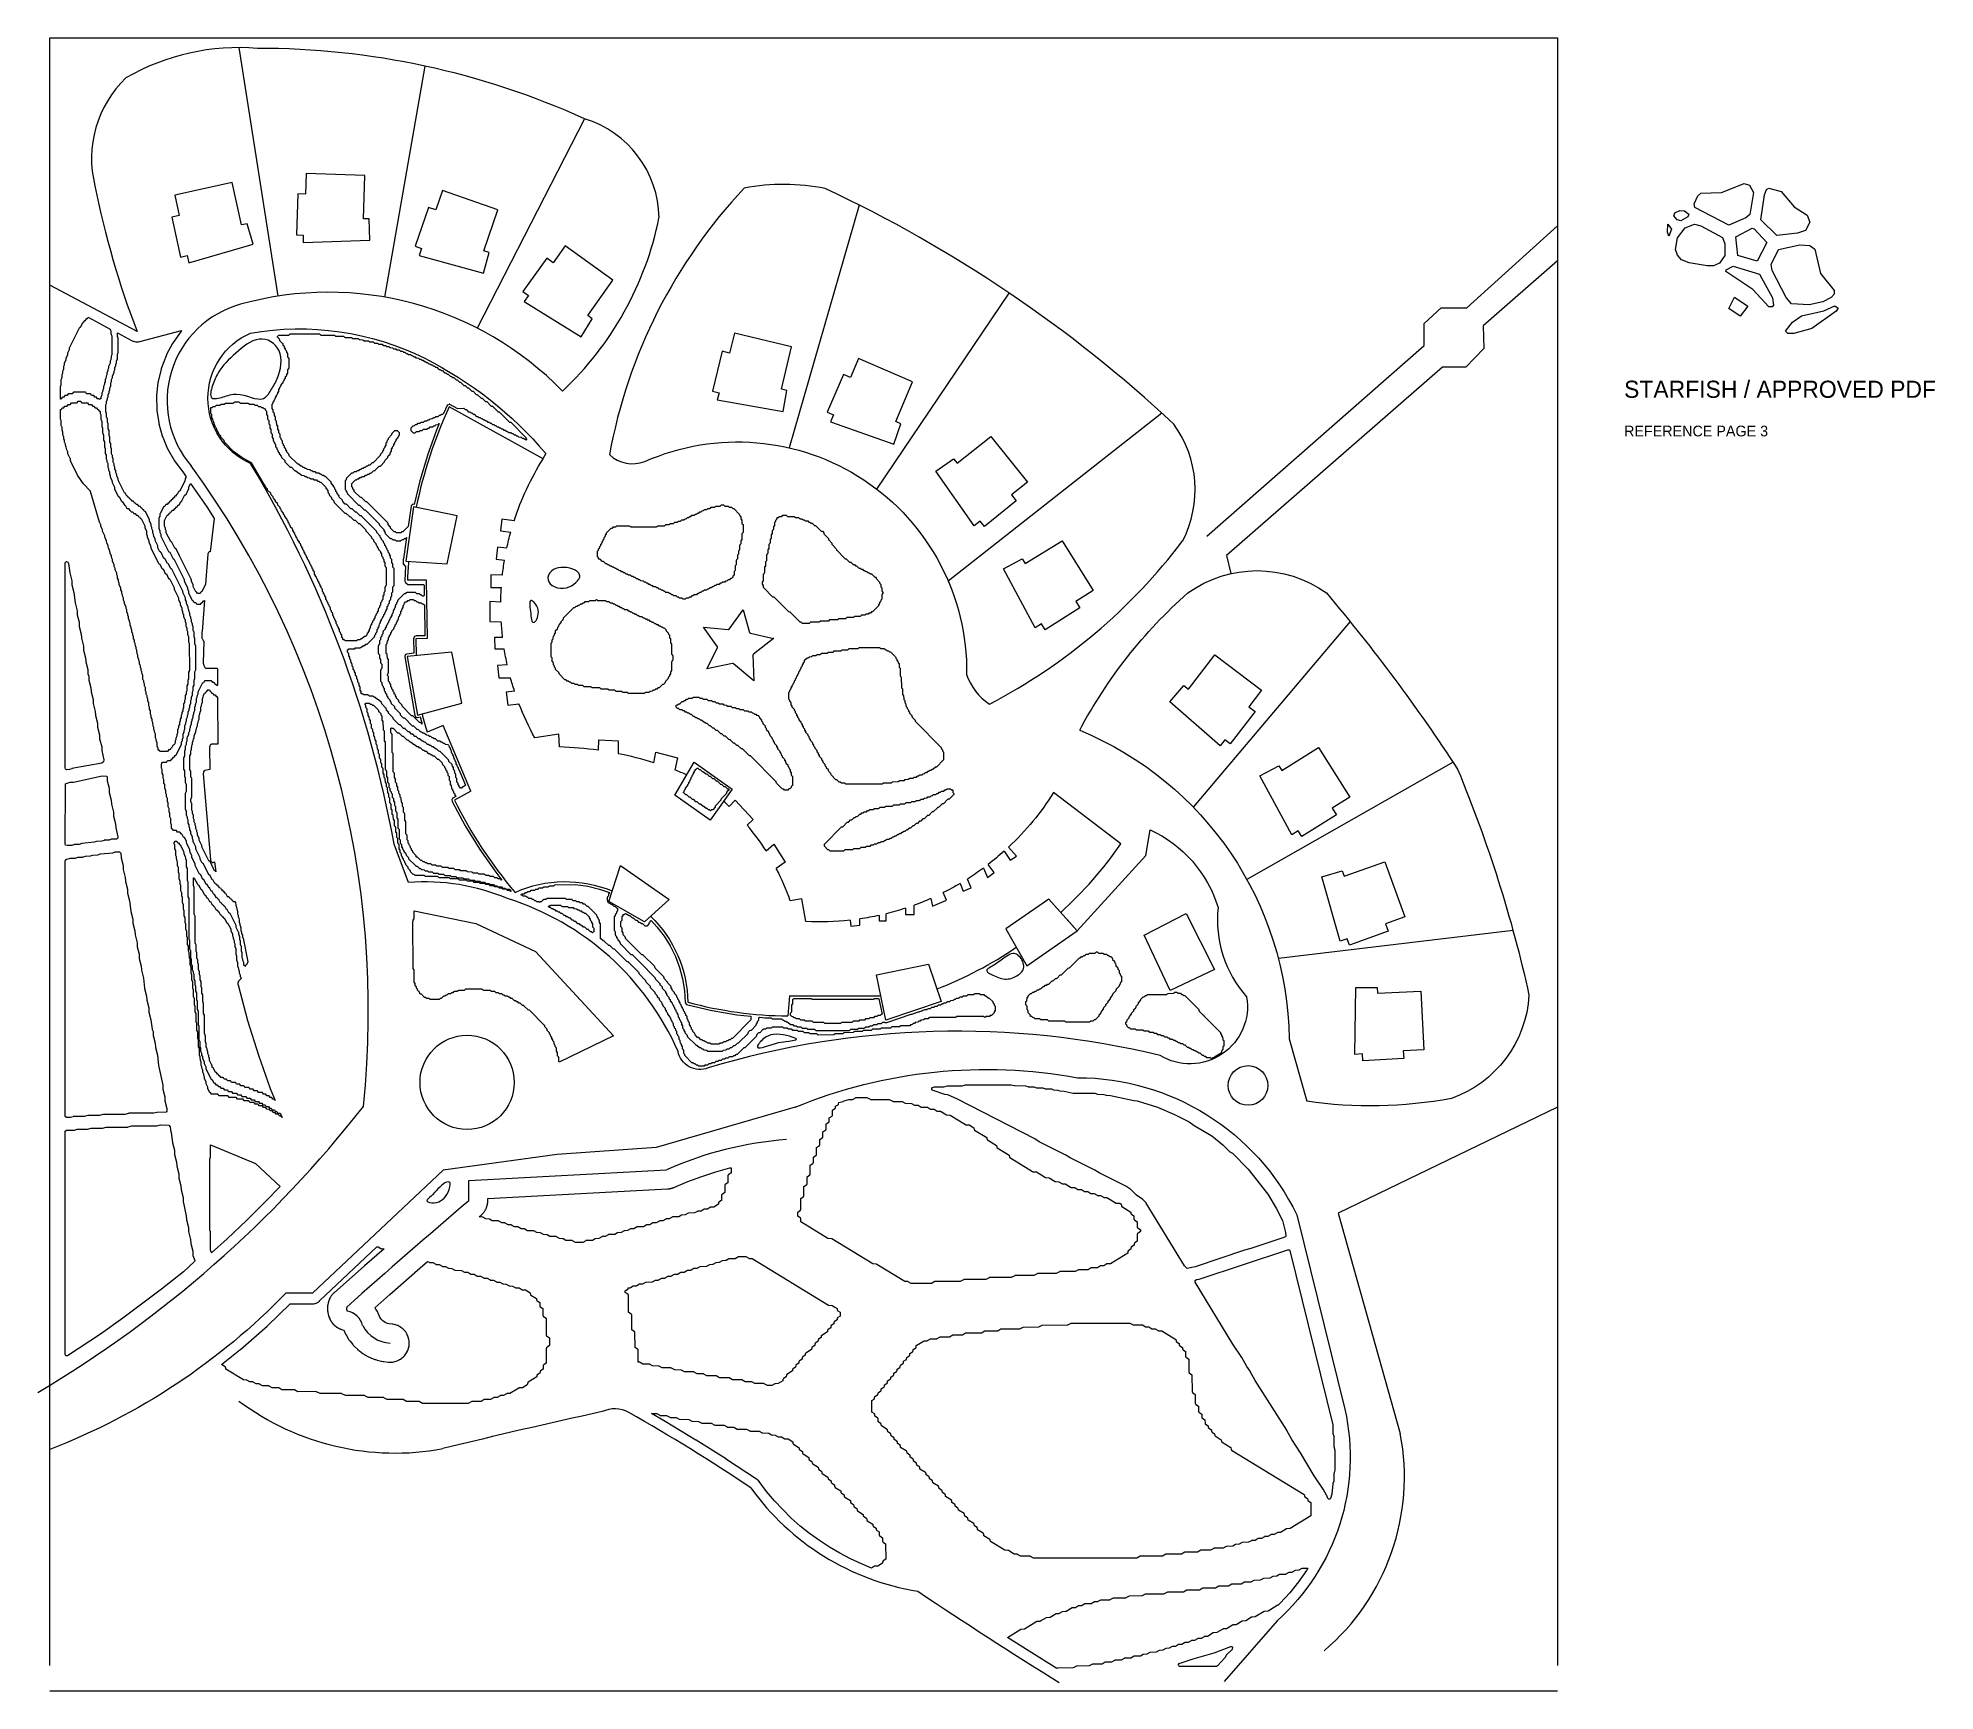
# Model space of a CAD drawing. Header units: inches. Extents: x 36 to 80.3, y 17.3 to 55.9.
import ezdxf

# ---------------------------------------------------------------- set-up
doc = ezdxf.new("R2010")
doc.units = ezdxf.units.IN
for name, color, linetype, lineweight in [('01_ORIGINAL_CAD', 7, 'Continuous', 20), ('02_APPROVED_PDF_OUTLINES', 7, 'Continuous', 15), ('03_ADDED_AREAS_SAME_COMPOSITION', 7, 'Continuous', 15), ('05_REFERENCE_ICON', 7, 'Continuous', 15), ('06_LABEL', 7, 'Continuous', 15)]:
    doc.layers.add(name, color=color, linetype=linetype, lineweight=lineweight)

msp = doc.modelspace()

# ---------------------------------------------------------------- texts
at = {"layer": '06_LABEL'}
for s, height, p in [('STARFISH / APPROVED PDF', 0.4, (73, 47.5)), ('REFERENCE PAGE 3', 0.25, (73, 46.6))]:
    msp.add_text(s, height=height, dxfattribs=at).set_placement(p)

# ---------------------------------------------------------------- linework, layer by layer
at = {"layer": '01_ORIGINAL_CAD'}
for p, q in [((36.248, 17.906), (36.248, 55.9)), ((36.248, 55.9), (71.442, 55.9)), ((71.442, 55.9), (71.442, 17.906)), ((71.442, 17.312), (36.248, 17.312))]:
    msp.add_line(p, q, dxfattribs=at)
for points in [[(40.658, 55.675), (41.569, 49.871)], [(45, 55.245), (44.06, 49.85)], [(48.726, 54.013), (46.225, 49.126)], [(55.143, 52), (53.51, 46.333)], [(63.257, 44.272), (68.329, 48.719), (68.329, 49.231), (68.73, 49.6), (69.33, 49.6), (71.442, 51.512), (71.442, 50.696), (69.711, 49.177), (69.725, 48.651), (69.304, 48.218), (68.761, 48.218), (63.72, 43.82), (63.817, 43.397)], [(38.284, 49.049), (36.248, 50.129)], [(55.552, 45.371), (58.647, 49.945)], [(62.206, 47.145), (57.223, 43.22)], [(47.087, 44.63), (46.802, 44.667), (46.766, 44.393), (47.006, 44.362)], [(46.916, 43.993), (46.696, 44.016), (46.666, 43.73), (46.862, 43.709)], [(45.044, 43.247), (44.595, 43.241)], [(44.807, 41.482), (44.799, 41.881), (45.061, 41.886), (45.044, 43.247)], [(46.813, 43.357), (46.546, 43.371), (46.546, 43.074), (46.789, 43.074)], [(46.775, 42.728), (46.519, 42.748), (46.519, 42.277), (46.786, 42.274)], [(66.604, 42.276), (62.941, 37.945)], [(46.818, 41.908), (46.625, 41.902), (46.633, 41.638), (46.856, 41.638)], [(46.926, 41.27), (46.702, 41.249), (46.728, 40.961), (47.002, 40.962)], [(47.096, 40.651), (46.9, 40.63)], [(46.9, 40.63), (46.939, 40.324), (47.2, 40.358)], [(46.075, 38.317), (45.433, 39.849), (45.059, 39.693)], [(49.053, 39.272), (49.062, 39.519), (49.515, 39.492), (49.513, 39.194)], [(50.35, 38.981), (50.396, 39.232), (50.902, 39.093), (50.842, 38.811)], [(51.286, 38.996), (52.178, 38.364), (51.665, 37.64), (50.837, 38.227), (51.286, 38.996)], [(69.006, 38.995), (64.196, 36.253)], [(46.075, 38.317), (45.692, 38.109)], [(52.249, 38.111), (52.108, 37.96)], [(52.249, 38.111), (52.668, 37.654), (52.525, 37.523)], [(52.968, 36.924), (53.149, 37.079), (53.413, 36.661), (53.207, 36.514)], [(58.528, 36.918), (58.67, 36.704), (58.814, 36.799), (58.632, 37.014)], [(49.567, 36.583), (50.703, 35.787), (50.129, 35.27), (49.295, 35.742), (49.567, 36.583)], [(58.043, 36.524), (58.141, 36.305), (58.295, 36.419), (58.155, 36.608)], [(56.812, 35.811), (56.853, 35.634), (57.179, 35.773), (57.105, 35.949)], [(57.496, 36.162), (57.572, 35.985), (57.754, 36.063), (57.668, 36.267)], [(53.805, 35.806), (53.533, 35.759)], [(53.805, 35.806), (53.805, 35.806)], [(55.61, 35.419), (55.608, 35.288), (55.771, 35.288), (55.771, 35.457)], [(56.221, 35.586), (56.221, 35.439), (56.423, 35.439), (56.423, 35.655)], [(58.564, 35.106), (59.058, 34.241), (60.235, 35.059), (59.57, 35.799), (58.564, 35.106)], [(54.929, 35.306), (54.944, 35.165), (55.16, 35.189), (55.16, 35.336)], [(70.407, 35.063), (64.93, 34.409)], [(53.515, 33.54), (53.473, 33.07)], [(53.515, 33.54), (55.65, 33.54)], [(65.18, 32.538), (65.591, 31.078)], [(71.442, 30.938), (66.326, 28.468)], [(46.027, 28.759), (46.027, 29.23), (50.643, 29.479)], [(66.326, 28.468), (67.775, 23.323)]]:
    msp.add_lwpolyline(points, dxfattribs=at)
for points in [[(43.572, 51.68), (43.598, 52.69), (42.23, 52.734), (42.214, 52.252), (42.035, 52.258), (42.004, 51.303), (42.163, 51.298), (42.158, 51.123), (43.721, 51.177), (43.704, 51.675)], [(40.725, 51.537), (40.502, 52.523), (39.164, 52.23), (39.268, 51.758), (39.093, 51.72), (39.298, 50.787), (39.453, 50.821), (39.491, 50.65), (40.993, 51.087), (40.853, 51.565)], [(46.381, 50.933), (46.709, 51.889), (45.415, 52.34), (45.257, 51.885), (45.088, 51.944), (44.773, 51.041), (44.923, 50.989), (44.866, 50.824), (46.374, 50.409), (46.506, 50.889)], [(48.804, 49.422), (49.389, 50.246), (48.277, 51.045), (47.995, 50.654), (47.85, 50.758), (47.292, 49.982), (47.421, 49.889), (47.319, 49.747), (48.648, 48.921), (48.911, 49.345)], [(53.327, 47.704), (53.561, 48.687), (52.231, 49.012), (52.116, 48.544), (51.942, 48.586), (51.715, 47.658), (51.87, 47.62), (51.829, 47.45), (53.37, 47.181), (53.455, 47.672)], [(55.995, 46.944), (56.387, 47.876), (55.128, 48.415), (54.938, 47.972), (54.774, 48.042), (54.397, 47.164), (54.544, 47.101), (54.475, 46.94), (55.951, 46.422), (56.116, 46.892)], [(57.426, 45.973), (58.218, 46.601), (59.075, 45.534), (58.699, 45.232), (58.811, 45.092), (58.066, 44.493), (57.966, 44.618), (57.83, 44.508), (56.934, 45.791), (57.343, 46.076)], [(45.757, 44.748), (44.738, 44.957), (44.556, 43.684), (45.524, 43.622)], [(59.019, 43.63), (59.878, 44.165), (60.608, 43.006), (60.2, 42.749), (60.296, 42.598), (59.487, 42.088), (59.402, 42.222), (59.254, 42.129), (58.511, 43.505), (58.949, 43.742)], [(45.629, 41.562), (44.593, 41.461), (44.828, 40.095), (45.865, 40.369)], [(62.827, 40.702), (63.445, 41.502), (64.534, 40.672), (64.241, 40.288), (64.384, 40.18), (63.804, 39.42), (63.677, 39.516), (63.571, 39.377), (62.394, 40.407), (62.722, 40.782)], [(65.006, 38.799), (65.865, 39.334), (66.595, 38.175), (66.187, 37.918), (66.283, 37.767), (65.474, 37.257), (65.389, 37.391), (65.242, 37.298), (64.498, 38.674), (64.936, 38.911)], [(66.464, 36.332), (67.417, 36.67), (67.882, 35.382), (67.428, 35.218), (67.489, 35.05), (66.59, 34.725), (66.536, 34.875), (66.372, 34.816), (65.94, 36.319), (66.419, 36.457)], [(61.796, 34.957), (62.78, 35.461), (63.435, 34.152), (62.399, 33.663)], [(55.549, 34.034), (56.763, 34.283), (57.058, 33.412), (55.766, 32.976)], [(67.244, 33.6), (68.254, 33.648), (68.327, 32.28), (67.845, 32.255), (67.855, 32.076), (66.9, 32.025), (66.892, 32.184), (66.717, 32.175), (66.739, 33.739), (67.237, 33.732)]]:
    msp.add_lwpolyline(points, close=True, dxfattribs=at)
for points in [[(44.283, 37.084, 0.090917), (40.931, 45.968, -0.652582), (40.931, 49.011, -0.158741), (45.004, 48.425, -0.098355), (47.824, 46.203), (47.755, 46.078)], [(47.087, 44.63, -0.062406), (47.763, 46.073), (45.572, 47.29, 0.058367), (44.801, 44.944, 0.058367)], [(50.14, 46.014, -0.546754), (57.65, 41.045, 0.171391), (58.184, 40.351, 0.171391)], [(46.916, 43.993, -0.01479), (47.006, 44.362, -0.01479)], [(44.621, 43.68, 0.010358), (44.595, 43.241)], [(46.813, 43.357, -0.013879), (46.862, 43.709)], [(60.29, 39.74, -0.089338), (62.813, 42.944, -0.322066), (66.051, 42.944, -0.030946), (69.111, 38.833, -0.044664), (70.78, 33.554, -0.301674), (68.967, 31.144, -0.082145), (65.591, 31.078)], [(46.775, 42.728, -0.013523), (46.789, 43.074, -0.013523)], [(46.818, 41.908, -0.014342), (46.786, 42.274)], [(46.926, 41.27, -0.014645), (46.856, 41.638)], [(47.096, 40.651, -0.012679), (47.002, 40.962)], [(48.142, 39.35), (48.13, 39.649), (47.57, 39.561, -0.034306), (47.2, 40.358, -0.034306)], [(44.936, 40.124, 0.010564), (45.059, 39.693, 0.010564)], [(60.29, 39.74, -0.300089), (65.18, 32.538)], [(45.692, 38.109, 0.060935), (47.109, 35.956, -0.206423), (49.375, 35.99)], [(59.849, 35.488, 0.057164), (61.253, 37.088), (59.681, 38.289, -0.064319), (58.632, 37.014, -0.064319)], [(59.998, 35.322), (60.235, 35.059), (61.831, 36.816), (61.933, 37.418, -0.214593), (63.522, 35.602, 0.212382), (64.188, 33.517, -0.642649), (62.166, 32.15, 0.132984), (51.615, 31.858, -0.471407), (50.913, 32.245)], [(46.935, 35.809, 0.119192), (44.621, 36.188), (44.283, 37.084)], [(58.528, 36.918, -0.018836), (58.155, 36.608, -0.018836)], [(58.043, 36.524, -0.017658), (57.668, 36.267, -0.017658)], [(57.496, 36.162, -0.017305), (57.105, 35.949, -0.017305)], [(54.929, 35.306, -0.040089), (53.897, 35.276), (53.805, 35.806)], [(56.221, 35.586, -0.018166), (55.771, 35.457, -0.018166)], [(56.812, 35.811, -0.016254), (56.423, 35.655, -0.016254)], [(50.274, 35.4, -0.198705), (51.143, 33.392, 0.063223), (53.473, 33.07)], [(55.61, 35.419, -0.017778), (55.16, 35.336, -0.017778)], [(56.959, 33.703, 0.056142), (58.811, 34.673)], [(53.65, 30.945, -0.14301), (60.243, 31.63, -0.286424), (65.36, 28.431), (66.481, 23.89, -0.272091), (64.9, 18.954), (63.661, 17.533)], [(53.65, 30.945), (50.4, 30.004), (48.095, 29.84), (45.427, 29.473), (42.376, 26.597), (41.758, 26.597, -0.10797), (36.248, 22.954)]]:
    msp.add_lwpolyline(points, format="xyb", dxfattribs=at)
for centre, radius in [((45.989, 31.521), 1.1), ((64.22, 31.448), 0.463)]:
    msp.add_circle(centre, radius, dxfattribs=at)
for centre, radius, start, end in [((40.658, 50.423), 5.252, 85.2142, 120.0956), ((41.139, 37.317), 18.339, 65.5622, 90.1344), ((39.813, 53.089), 2.593, 133.6015, 194.2753), ((48.026, 51.672), 2.444, 0.7167, 73.3418), ((57.911, 56.571), 21.019, 191.3089, 200.9684), ((61.436, 43.951), 12.326, 136.7478, 169.6154), ((53.373, 47.535), 4.948, 78.6004, 100.6499), ((40.939, 23.771), 31.601, 47.0054, 64.8874), ((43.034, 53.196), 7.583, 313.0815, 348.6437), ((41.312, 47.434), 2.33, 105.2161, 220.7715), ((42.751, 42.34), 7.624, 44.2289, 105.6047), ((60.387, 45.356), 2.599, 332.6099, 36.0186), ((49.852, 46.755), 0.794, 227.0981, 291.2465), ((22.064, 33.195), 21.619, 354.0583, 36.0319), ((51.961, 52.291), 13.465, 297.5281, 322.8549), ((47.898, 31.093), 8.26, 81.9573, 88.3074), ((47.898, 31.093), 8.26, 72.7279, 78.7214), ((47.898, 31.093), 8.26, 67.0855, 69.118), ((48.363, 33.974), 5.47, 46.7825, 48.644), ((48.363, 33.974), 5.47, 32.6388, 40.4465), ((48.363, 33.974), 5.47, 19.0436, 27.6609), ((44.996, 29.643), 6.464, 23.734, 72.5429), ((22.02, 47.825), 27.364, 300.648, 321.9453), ((54.073, 21.787), 8.422, 94.2501, 114.0352), ((177.596, -125.015), 202.378, 130.55026, 131.62005), ((43.293, 26.24), 0.119, 162.5746, 211.3187), ((43.119, 25.741), 0.443, 13.2811, 80.611), ((44.225, 26.196), 0.761, 207.5896, 267.5639), ((44.306, 28.951), 6.083, 233.183, 280.5392), ((83.889, -134.15), 161.762, 102.40484, 103.75801), ((49.433, 23.211), 0.689, 61.2688, 115.2094), ((27.349, -15.654), 45.391, 56.1832, 60.407), ((62.535, 22.313), 5.337, 310.4718, 10.9016), ((57.468, 25.543), 5.979, 215.6658, 260.7622), ((129.159, 128.7), 131.041, 236.3299, 238.04792)]:
    msp.add_arc(centre, radius, start, end, dxfattribs=at)
at = {"layer": '02_APPROVED_PDF_OUTLINES'}
for points in [[(41.565, 48.939), (41.566, 48.94), (41.57, 48.941), (41.573, 48.942), (41.575, 48.944), (41.578, 48.946), (41.595, 48.963), (41.817, 48.963), (41.821, 48.964), (41.824, 48.964), (41.827, 48.965), (41.83, 48.967), (41.833, 48.969), (41.859, 48.99), (42.545, 48.991), (42.567, 48.971), (42.57, 48.969), (42.572, 48.967), (42.575, 48.966), (42.578, 48.965), (42.581, 48.964), (42.584, 48.964), (42.89, 48.964), (42.912, 48.944), (42.915, 48.942), (42.917, 48.94), (42.92, 48.939), (42.923, 48.938), (42.926, 48.938), (42.929, 48.938), (43.102, 48.937), (43.125, 48.917), (43.127, 48.915), (43.13, 48.914), (43.133, 48.913), (43.135, 48.912), (43.138, 48.911), (43.141, 48.911), (43.288, 48.911), (43.311, 48.891), (43.313, 48.889), (43.316, 48.887), (43.318, 48.886), (43.321, 48.885), (43.324, 48.884), (43.327, 48.884), (43.447, 48.884), (43.467, 48.865), (43.469, 48.863), (43.472, 48.862), (43.474, 48.86), (43.477, 48.859), (43.48, 48.859), (43.483, 48.858), (43.553, 48.857), (43.576, 48.837), (43.579, 48.835), (43.581, 48.834), (43.584, 48.832), (43.587, 48.831), (43.59, 48.831), (43.593, 48.831), (43.686, 48.831), (43.706, 48.812), (43.708, 48.81), (43.711, 48.808), (43.713, 48.807), (43.716, 48.806), (43.719, 48.805), (43.722, 48.805), (43.792, 48.804), (43.815, 48.784), (43.818, 48.782), (43.82, 48.78), (43.823, 48.779), (43.826, 48.778), (43.829, 48.777), (43.832, 48.777), (43.899, 48.777), (43.921, 48.757), (43.924, 48.755), (43.926, 48.753), (43.929, 48.752), (43.932, 48.751), (43.935, 48.751), (43.938, 48.75), (44.004, 48.75), (44.024, 48.731), (44.027, 48.729), (44.029, 48.728), (44.032, 48.726), (44.035, 48.725), (44.038, 48.725), (44.041, 48.725), (44.084, 48.724), (44.104, 48.705), (44.106, 48.703), (44.109, 48.701), (44.112, 48.7), (44.115, 48.699), (44.118, 48.698), (44.121, 48.698), (44.164, 48.697), (44.184, 48.678), (44.186, 48.676), (44.189, 48.674), (44.191, 48.673), (44.194, 48.672), (44.197, 48.671), (44.2, 48.671), (44.243, 48.67), (44.263, 48.651), (44.266, 48.649), (44.268, 48.647), (44.271, 48.646), (44.274, 48.645), (44.277, 48.645), (44.28, 48.644), (44.323, 48.643), (44.343, 48.624), (44.345, 48.622), (44.348, 48.621), (44.351, 48.619), (44.354, 48.618), (44.357, 48.618), (44.36, 48.617), (44.403, 48.617), (44.426, 48.596), (44.429, 48.594), (44.431, 48.593), (44.434, 48.591), (44.437, 48.591), (44.44, 48.59), (44.443, 48.59), (44.482, 48.59), (44.499, 48.573), (44.502, 48.57), (44.505, 48.568), (44.508, 48.567), (44.511, 48.566), (44.515, 48.565), (44.535, 48.564), (44.556, 48.544), (44.558, 48.542), (44.561, 48.54), (44.565, 48.538), (44.568, 48.538), (44.572, 48.537), (44.588, 48.536), (44.609, 48.517), (44.611, 48.515), (44.614, 48.514), (44.616, 48.512), (44.619, 48.511), (44.622, 48.511), (44.625, 48.51), (44.668, 48.509), (44.685, 48.492), (44.688, 48.49), (44.691, 48.488), (44.694, 48.487), (44.697, 48.486), (44.701, 48.485), (44.721, 48.483), (44.741, 48.464), (44.744, 48.461), (44.747, 48.459), (44.751, 48.458), (44.754, 48.457), (44.758, 48.457), (44.774, 48.456), (44.795, 48.437), (44.797, 48.435), (44.8, 48.433), (44.802, 48.432), (44.805, 48.431), (44.808, 48.43), (44.811, 48.43), (44.854, 48.429), (44.871, 48.412), (44.874, 48.41), (44.877, 48.408), (44.88, 48.406), (44.883, 48.405), (44.887, 48.405), (44.907, 48.403), (44.927, 48.383), (44.93, 48.381), (44.933, 48.379), (44.937, 48.378), (44.94, 48.377), (44.944, 48.376), (44.96, 48.376), (44.981, 48.356), (44.983, 48.354), (44.986, 48.352), (44.99, 48.351), (44.993, 48.35), (44.997, 48.35), (45.013, 48.349), (45.034, 48.33), (45.036, 48.327), (45.04, 48.325), (45.043, 48.324), (45.046, 48.323), (45.05, 48.323), (45.067, 48.322), (45.087, 48.303), (45.09, 48.301), (45.093, 48.299), (45.096, 48.297), (45.099, 48.296), (45.103, 48.296), (45.12, 48.295), (45.14, 48.276), (45.143, 48.274), (45.146, 48.272), (45.149, 48.271), (45.153, 48.27), (45.156, 48.269), (45.173, 48.268), (45.193, 48.249), (45.196, 48.247), (45.199, 48.245), (45.202, 48.244), (45.206, 48.243), (45.209, 48.242), (45.226, 48.242), (45.246, 48.222), (45.249, 48.22), (45.252, 48.218), (45.255, 48.217), (45.259, 48.216), (45.262, 48.216), (45.279, 48.215), (45.323, 48.171), (45.326, 48.168), (45.328, 48.166), (45.332, 48.165), (45.335, 48.164), (45.338, 48.163), (45.358, 48.162), (45.379, 48.142), (45.382, 48.14), (45.385, 48.138), (45.388, 48.136), (45.392, 48.136), (45.395, 48.135), (45.412, 48.134), (45.456, 48.09), (45.458, 48.088), (45.461, 48.086), (45.465, 48.085), (45.468, 48.084), (45.471, 48.083), (45.491, 48.081), (45.512, 48.062), (45.515, 48.059), (45.518, 48.057), (45.521, 48.056), (45.525, 48.055), (45.528, 48.055), (45.544, 48.054), (45.589, 48.01), (45.591, 48.008), (45.594, 48.006), (45.597, 48.004), (45.601, 48.003), (45.604, 48.003), (45.624, 48.001), (45.645, 47.981), (45.648, 47.979), (45.651, 47.977), (45.654, 47.976), (45.657, 47.975), (45.661, 47.974), (45.677, 47.974), (45.722, 47.929), (45.724, 47.927), (45.727, 47.925), (45.73, 47.924), (45.734, 47.923), (45.737, 47.922), (45.757, 47.92), (45.804, 47.874), (45.806, 47.872), (45.809, 47.87), (45.812, 47.869), (45.815, 47.868), (45.817, 47.867), (45.82, 47.867), (45.837, 47.866), (45.908, 47.795), (45.91, 47.793), (45.913, 47.791), (45.916, 47.79), (45.92, 47.789), (45.923, 47.788), (45.943, 47.786), (45.99, 47.74), (45.992, 47.738), (45.995, 47.736), (45.998, 47.735), (46.001, 47.734), (46.004, 47.733), (46.007, 47.733), (46.023, 47.732), (46.091, 47.663), (46.094, 47.661), (46.096, 47.659), (46.099, 47.658), (46.102, 47.657), (46.106, 47.656), (46.128, 47.653), (46.2, 47.581), (46.203, 47.579), (46.206, 47.577), (46.209, 47.575), (46.212, 47.574), (46.215, 47.574), (46.235, 47.572), (46.306, 47.5), (46.309, 47.498), (46.312, 47.496), (46.315, 47.495), (46.318, 47.494), (46.322, 47.493), (46.341, 47.491), (46.413, 47.42), (46.415, 47.418), (46.418, 47.416), (46.421, 47.414), (46.425, 47.413), (46.428, 47.413), (46.448, 47.411), (46.546, 47.313), (46.548, 47.31), (46.551, 47.309), (46.554, 47.307), (46.558, 47.306), (46.561, 47.305), (46.581, 47.304), (46.705, 47.179), (46.708, 47.176), (46.711, 47.174), (46.714, 47.173), (46.717, 47.172), (46.721, 47.171), (46.74, 47.17), (46.969, 46.939), (46.971, 46.937), (46.974, 46.935), (46.977, 46.934), (46.98, 46.933), (46.983, 46.932), (47.006, 46.929), (47.356, 46.575), (47.357, 46.558), (47.358, 46.555), (47.358, 46.551), (47.36, 46.548), (47.362, 46.545), (47.364, 46.542), (47.383, 46.522), (47.383, 46.522), (47.382, 46.522), (47.379, 46.521), (47.376, 46.519), (47.373, 46.517), (47.37, 46.513), (47.366, 46.517), (47.363, 46.519), (47.36, 46.521), (47.357, 46.522), (47.353, 46.523), (47.35, 46.523), (47.333, 46.524), (47.313, 46.543), (47.31, 46.546), (47.307, 46.547), (47.304, 46.549), (47.3, 46.55), (47.297, 46.55), (47.28, 46.551), (47.26, 46.57), (47.257, 46.572), (47.255, 46.574), (47.252, 46.575), (47.249, 46.576), (47.246, 46.577), (47.243, 46.577), (47.2, 46.578), (47.183, 46.595), (47.18, 46.597), (47.178, 46.599), (47.174, 46.601), (47.171, 46.602), (47.168, 46.602), (47.148, 46.604), (47.127, 46.624), (47.124, 46.626), (47.121, 46.628), (47.118, 46.629), (47.114, 46.63), (47.111, 46.631), (47.094, 46.631), (47.074, 46.65), (47.071, 46.653), (47.068, 46.655), (47.065, 46.656), (47.061, 46.657), (47.058, 46.657), (47.041, 46.658), (47.021, 46.677), (47.018, 46.679), (47.016, 46.681), (47.013, 46.682), (47.01, 46.683), (47.007, 46.684), (47.004, 46.684), (46.961, 46.685), (46.944, 46.702), (46.941, 46.705), (46.938, 46.706), (46.935, 46.708), (46.932, 46.709), (46.929, 46.709), (46.909, 46.711), (46.888, 46.731), (46.885, 46.733), (46.882, 46.735), (46.879, 46.736), (46.875, 46.737), (46.872, 46.738), (46.855, 46.738), (46.835, 46.758), (46.832, 46.76), (46.829, 46.762), (46.826, 46.763), (46.822, 46.764), (46.819, 46.765), (46.802, 46.765), (46.782, 46.784), (46.779, 46.787), (46.776, 46.789), (46.772, 46.79), (46.769, 46.791), (46.765, 46.791), (46.749, 46.792), (46.731, 46.809), (46.729, 46.812), (46.726, 46.814), (46.723, 46.815), (46.719, 46.816), (46.716, 46.817), (46.696, 46.818), (46.675, 46.838), (46.673, 46.84), (46.669, 46.842), (46.666, 46.844), (46.663, 46.844), (46.659, 46.845), (46.643, 46.846), (46.625, 46.863), (46.623, 46.865), (46.62, 46.867), (46.616, 46.869), (46.613, 46.87), (46.61, 46.87), (46.59, 46.872), (46.569, 46.892), (46.566, 46.894), (46.563, 46.896), (46.56, 46.897), (46.556, 46.898), (46.553, 46.899), (46.536, 46.899), (46.519, 46.917), (46.516, 46.919), (46.513, 46.921), (46.51, 46.922), (46.507, 46.923), (46.503, 46.924), (46.483, 46.926), (46.463, 46.945), (46.46, 46.948), (46.457, 46.949), (46.454, 46.951), (46.45, 46.952), (46.447, 46.952), (46.43, 46.953), (46.41, 46.972), (46.407, 46.974), (46.404, 46.976), (46.4, 46.978), (46.397, 46.978), (46.393, 46.979), (46.377, 46.98), (46.356, 46.999), (46.354, 47.001), (46.351, 47.003), (46.347, 47.004), (46.344, 47.005), (46.34, 47.006), (46.324, 47.006), (46.306, 47.024), (46.304, 47.026), (46.301, 47.028), (46.298, 47.029), (46.294, 47.03), (46.291, 47.031), (46.271, 47.033), (46.25, 47.052), (46.247, 47.055), (46.244, 47.057), (46.241, 47.058), (46.238, 47.059), (46.234, 47.059), (46.218, 47.06), (46.174, 47.104), (46.171, 47.107), (46.168, 47.108), (46.165, 47.11), (46.161, 47.111), (46.158, 47.111), (46.138, 47.113), (46.117, 47.133), (46.115, 47.135), (46.111, 47.137), (46.108, 47.138), (46.105, 47.139), (46.101, 47.14), (46.084, 47.14), (46.064, 47.16), (46.061, 47.162), (46.058, 47.164), (46.055, 47.165), (46.052, 47.166), (46.048, 47.167), (46.032, 47.167), (45.987, 47.211), (45.985, 47.214), (45.982, 47.216), (45.979, 47.217), (45.975, 47.218), (45.972, 47.219), (45.952, 47.22), (45.931, 47.24), (45.929, 47.242), (45.926, 47.244), (45.923, 47.245), (45.92, 47.246), (45.917, 47.247), (45.914, 47.247), (45.775, 47.246), (45.588, 47.347), (45.585, 47.348), (45.582, 47.349), (45.579, 47.35), (45.575, 47.35), (45.572, 47.349), (45.569, 47.349), (45.566, 47.347), (45.533, 47.332), (45.53, 47.331), (45.528, 47.329), (45.525, 47.327), (45.523, 47.325), (45.522, 47.322), (45.52, 47.32), (45.439, 47.131), (45.415, 47.113), (45.397, 47.112), (45.394, 47.112), (45.39, 47.111), (45.387, 47.11), (45.384, 47.108), (45.381, 47.105), (45.361, 47.086), (45.344, 47.085), (45.341, 47.085), (45.337, 47.084), (45.334, 47.083), (45.331, 47.081), (45.328, 47.079), (45.308, 47.06), (45.265, 47.059), (45.262, 47.058), (45.259, 47.058), (45.256, 47.057), (45.253, 47.055), (45.251, 47.054), (45.249, 47.052), (45.228, 47.032), (45.208, 47.03), (45.204, 47.03), (45.201, 47.029), (45.198, 47.027), (45.195, 47.025), (45.193, 47.023), (45.175, 47.006), (45.133, 47.005), (45.13, 47.005), (45.127, 47.004), (45.124, 47.003), (45.121, 47.002), (45.118, 47), (45.116, 46.998), (45.095, 46.978), (45.075, 46.976), (45.072, 46.976), (45.069, 46.975), (45.065, 46.973), (45.063, 46.972), (45.06, 46.969), (45.043, 46.952), (45.003, 46.952), (45, 46.952), (44.997, 46.951), (44.994, 46.95), (44.992, 46.949), (44.989, 46.947), (44.987, 46.946), (44.964, 46.925), (44.92, 46.924), (44.917, 46.924), (44.914, 46.923), (44.911, 46.922), (44.909, 46.921), (44.906, 46.919), (44.904, 46.917), (44.884, 46.898), (44.841, 46.897), (44.838, 46.897), (44.835, 46.896), (44.832, 46.895), (44.829, 46.894), (44.827, 46.892), (44.824, 46.89), (44.804, 46.871), (44.787, 46.87), (44.784, 46.87), (44.78, 46.869), (44.777, 46.868), (44.774, 46.866), (44.771, 46.863), (44.75, 46.844), (44.73, 46.842), (44.728, 46.842), (44.725, 46.841), (44.722, 46.84), (44.719, 46.838), (44.717, 46.836), (44.715, 46.834), (44.683, 46.801), (44.681, 46.798), (44.679, 46.796), (44.678, 46.793), (44.677, 46.79), (44.676, 46.787), (44.676, 46.783), (44.676, 46.745), (44.676, 46.742), (44.677, 46.739), (44.678, 46.736), (44.679, 46.733), (44.681, 46.73), (44.683, 46.728), (44.718, 46.693), (44.72, 46.691), (44.723, 46.689), (44.726, 46.687), (44.729, 46.686), (44.732, 46.686), (44.735, 46.685), (44.77, 46.684), (44.773, 46.685), (44.776, 46.685), (44.779, 46.686), (44.782, 46.687), (44.785, 46.689), (44.787, 46.691), (44.81, 46.711), (44.854, 46.712), (44.857, 46.712), (44.86, 46.713), (44.863, 46.714), (44.866, 46.715), (44.868, 46.717), (44.87, 46.719), (44.89, 46.738), (44.933, 46.739), (44.936, 46.739), (44.939, 46.74), (44.942, 46.741), (44.945, 46.742), (44.948, 46.744), (44.95, 46.746), (44.97, 46.765), (45.039, 46.766), (45.042, 46.766), (45.045, 46.767), (45.048, 46.768), (45.051, 46.769), (45.054, 46.771), (45.056, 46.773), (45.077, 46.793), (45.097, 46.794), (45.1, 46.795), (45.104, 46.796), (45.107, 46.797), (45.11, 46.799), (45.112, 46.802), (45.129, 46.819), (45.172, 46.82), (45.175, 46.82), (45.178, 46.821), (45.181, 46.822), (45.184, 46.823), (45.186, 46.825), (45.189, 46.827), (45.209, 46.846), (45.229, 46.848), (45.233, 46.849), (45.236, 46.85), (45.239, 46.851), (45.242, 46.853), (45.245, 46.855), (45.262, 46.873), (45.305, 46.874), (45.308, 46.874), (45.311, 46.874), (45.314, 46.875), (45.316, 46.877), (45.319, 46.879), (45.321, 46.88), (45.338, 46.897), (45.272, 46.743), (45.272, 46.742), (45.061, 46.158), (45.061, 46.157), (44.885, 45.564), (44.884, 45.562), (44.755, 45.013), (44.732, 45.016), (44.728, 45.016), (44.725, 45.016), (44.722, 45.015), (44.719, 45.014), (44.716, 45.013), (44.714, 45.011), (44.711, 45.009), (44.688, 44.987), (44.686, 44.984), (44.684, 44.982), (44.682, 44.979), (44.681, 44.975), (44.68, 44.972), (44.612, 44.499), (44.49, 44.375), (44.473, 44.374), (44.47, 44.374), (44.466, 44.373), (44.463, 44.371), (44.46, 44.369), (44.457, 44.367), (44.438, 44.348), (44.337, 44.348), (44.318, 44.367), (44.315, 44.369), (44.312, 44.371), (44.308, 44.373), (44.305, 44.373), (44.301, 44.374), (44.285, 44.375), (44.201, 44.459), (44.2, 44.476), (44.2, 44.479), (44.199, 44.482), (44.198, 44.485), (44.197, 44.487), (44.195, 44.49), (44.193, 44.492), (44.147, 44.54), (44.144, 44.564), (44.143, 44.567), (44.142, 44.57), (44.141, 44.573), (44.139, 44.575), (44.137, 44.578), (43.764, 44.953), (43.764, 44.953), (43.656, 45.062), (43.653, 45.065), (43.65, 45.067), (43.647, 45.068), (43.644, 45.069), (43.64, 45.07), (43.621, 45.071), (43.523, 45.17), (43.52, 45.172), (43.517, 45.174), (43.514, 45.175), (43.511, 45.176), (43.507, 45.177), (43.488, 45.179), (43.35, 45.317), (43.349, 45.334), (43.349, 45.338), (43.348, 45.341), (43.347, 45.344), (43.345, 45.347), (43.343, 45.35), (43.323, 45.371), (43.321, 45.392), (43.321, 45.395), (43.32, 45.398), (43.318, 45.401), (43.317, 45.404), (43.314, 45.407), (43.297, 45.424), (43.297, 45.499), (43.38, 45.583), (43.397, 45.584), (43.4, 45.584), (43.404, 45.585), (43.407, 45.587), (43.41, 45.588), (43.413, 45.591), (43.433, 45.61), (43.45, 45.611), (43.453, 45.611), (43.457, 45.612), (43.46, 45.613), (43.463, 45.615), (43.466, 45.618), (43.486, 45.637), (43.503, 45.638), (43.506, 45.638), (43.51, 45.639), (43.513, 45.64), (43.516, 45.642), (43.519, 45.644), (43.539, 45.664), (43.582, 45.664), (43.585, 45.665), (43.588, 45.665), (43.591, 45.666), (43.593, 45.668), (43.596, 45.669), (43.598, 45.671), (43.619, 45.691), (43.635, 45.691), (43.639, 45.692), (43.642, 45.693), (43.646, 45.694), (43.649, 45.696), (43.651, 45.698), (43.672, 45.718), (43.688, 45.718), (43.692, 45.719), (43.695, 45.72), (43.699, 45.721), (43.702, 45.723), (43.704, 45.725), (43.725, 45.745), (43.745, 45.747), (43.748, 45.747), (43.752, 45.748), (43.755, 45.75), (43.758, 45.752), (43.761, 45.754), (43.805, 45.799), (43.828, 45.802), (43.831, 45.803), (43.834, 45.804), (43.837, 45.806), (43.84, 45.807), (43.842, 45.81), (43.938, 45.906), (43.957, 45.908), (43.961, 45.908), (43.964, 45.909), (43.967, 45.911), (43.97, 45.913), (43.973, 45.915), (44.054, 45.998), (44.056, 46), (44.058, 46.003), (44.06, 46.006), (44.061, 46.009), (44.061, 46.012), (44.065, 46.035), (44.134, 46.105), (44.136, 46.108), (44.138, 46.11), (44.139, 46.113), (44.14, 46.116), (44.141, 46.119), (44.144, 46.142), (44.189, 46.188), (44.191, 46.191), (44.193, 46.194), (44.194, 46.197), (44.195, 46.2), (44.196, 46.203), (44.197, 46.224), (44.218, 46.248), (44.22, 46.251), (44.222, 46.254), (44.223, 46.257), (44.224, 46.261), (44.224, 46.264), (44.225, 46.305), (44.242, 46.322), (44.244, 46.325), (44.246, 46.328), (44.247, 46.331), (44.248, 46.334), (44.249, 46.338), (44.25, 46.358), (44.27, 46.379), (44.272, 46.382), (44.274, 46.385), (44.275, 46.388), (44.276, 46.391), (44.276, 46.395), (44.277, 46.412), (44.296, 46.433), (44.298, 46.435), (44.3, 46.438), (44.302, 46.442), (44.302, 46.445), (44.303, 46.449), (44.304, 46.466), (44.323, 46.486), (44.325, 46.489), (44.327, 46.492), (44.328, 46.495), (44.329, 46.499), (44.329, 46.502), (44.33, 46.519), (44.374, 46.564), (44.376, 46.567), (44.378, 46.569), (44.379, 46.573), (44.38, 46.576), (44.381, 46.579), (44.383, 46.6), (44.402, 46.621), (44.404, 46.623), (44.406, 46.626), (44.407, 46.629), (44.408, 46.632), (44.409, 46.635), (44.409, 46.638), (44.409, 46.676), (44.408, 46.679), (44.408, 46.682), (44.407, 46.685), (44.406, 46.688), (44.404, 46.691), (44.402, 46.693), (44.372, 46.725), (44.37, 46.727), (44.367, 46.729), (44.364, 46.731), (44.361, 46.732), (44.357, 46.732), (44.354, 46.733), (44.306, 46.732), (44.303, 46.732), (44.299, 46.732), (44.296, 46.731), (44.293, 46.729), (44.291, 46.727), (44.288, 46.725), (44.233, 46.669), (44.231, 46.666), (44.229, 46.663), (44.228, 46.66), (44.227, 46.657), (44.226, 46.654), (44.225, 46.634), (44.154, 46.562), (44.152, 46.559), (44.15, 46.556), (44.148, 46.553), (44.147, 46.55), (44.147, 46.546), (44.145, 46.526), (44.126, 46.505), (44.123, 46.502), (44.122, 46.499), (44.12, 46.496), (44.119, 46.492), (44.119, 46.489), (44.118, 46.472), (44.099, 46.451), (44.097, 46.449), (44.096, 46.446), (44.094, 46.443), (44.093, 46.441), (44.093, 46.438), (44.092, 46.435), (44.092, 46.391), (44.074, 46.374), (44.072, 46.371), (44.07, 46.368), (44.069, 46.365), (44.068, 46.362), (44.067, 46.358), (44.066, 46.338), (44.046, 46.317), (44.044, 46.314), (44.042, 46.311), (44.041, 46.308), (44.04, 46.304), (44.04, 46.301), (44.039, 46.284), (44.02, 46.263), (44.018, 46.26), (44.016, 46.257), (44.014, 46.254), (44.014, 46.251), (44.013, 46.247), (44.012, 46.23), (43.969, 46.186), (43.966, 46.183), (43.965, 46.18), (43.963, 46.177), (43.962, 46.174), (43.962, 46.17), (43.96, 46.15), (43.796, 45.984), (43.777, 45.982), (43.773, 45.982), (43.77, 45.981), (43.767, 45.979), (43.764, 45.977), (43.761, 45.975), (43.717, 45.931), (43.701, 45.93), (43.697, 45.93), (43.694, 45.929), (43.69, 45.927), (43.687, 45.926), (43.685, 45.923), (43.664, 45.904), (43.648, 45.903), (43.644, 45.903), (43.641, 45.902), (43.637, 45.9), (43.634, 45.899), (43.632, 45.896), (43.611, 45.877), (43.591, 45.875), (43.587, 45.874), (43.584, 45.873), (43.581, 45.872), (43.578, 45.87), (43.576, 45.868), (43.558, 45.85), (43.542, 45.849), (43.538, 45.849), (43.535, 45.848), (43.531, 45.847), (43.528, 45.845), (43.525, 45.843), (43.505, 45.823), (43.489, 45.823), (43.485, 45.822), (43.482, 45.821), (43.478, 45.82), (43.475, 45.818), (43.472, 45.816), (43.452, 45.796), (43.432, 45.794), (43.428, 45.794), (43.425, 45.793), (43.422, 45.791), (43.419, 45.789), (43.416, 45.787), (43.399, 45.77), (43.36, 45.77), (43.357, 45.77), (43.354, 45.769), (43.351, 45.768), (43.348, 45.767), (43.346, 45.765), (43.343, 45.763), (43.32, 45.742), (43.299, 45.74), (43.296, 45.74), (43.292, 45.739), (43.289, 45.737), (43.286, 45.735), (43.284, 45.733), (43.175, 45.624), (43.173, 45.621), (43.172, 45.619), (43.17, 45.616), (43.169, 45.613), (43.168, 45.61), (43.165, 45.586), (43.144, 45.561), (43.142, 45.558), (43.14, 45.555), (43.139, 45.552), (43.138, 45.548), (43.138, 45.545), (43.138, 45.378), (43.138, 45.374), (43.139, 45.371), (43.14, 45.368), (43.142, 45.364), (43.144, 45.362), (43.165, 45.338), (43.167, 45.317), (43.167, 45.313), (43.168, 45.31), (43.17, 45.307), (43.172, 45.304), (43.174, 45.302), (43.192, 45.283), (43.194, 45.263), (43.194, 45.26), (43.195, 45.256), (43.197, 45.253), (43.198, 45.25), (43.201, 45.248), (43.442, 45.004), (43.444, 45.002), (43.447, 45), (43.45, 44.999), (43.453, 44.998), (43.456, 44.997), (43.479, 44.994), (43.577, 44.895), (43.58, 44.893), (43.583, 44.891), (43.586, 44.889), (43.589, 44.888), (43.593, 44.888), (43.612, 44.886), (43.936, 44.559), (43.938, 44.539), (43.939, 44.536), (43.94, 44.532), (43.941, 44.529), (43.943, 44.526), (43.945, 44.524), (44.042, 44.425), (44.043, 44.409), (44.044, 44.405), (44.045, 44.402), (44.046, 44.398), (44.048, 44.395), (44.05, 44.393), (44.07, 44.372), (44.071, 44.351), (44.072, 44.348), (44.073, 44.345), (44.074, 44.341), (44.076, 44.338), (44.078, 44.336), (44.187, 44.226), (44.189, 44.224), (44.192, 44.222), (44.195, 44.221), (44.198, 44.22), (44.201, 44.219), (44.224, 44.216), (44.249, 44.194), (44.251, 44.192), (44.254, 44.191), (44.256, 44.19), (44.259, 44.189), (44.262, 44.188), (44.265, 44.188), (44.306, 44.188), (44.328, 44.167), (44.331, 44.166), (44.333, 44.164), (44.336, 44.163), (44.339, 44.162), (44.342, 44.161), (44.345, 44.161), (44.427, 44.161), (44.431, 44.161), (44.434, 44.162), (44.438, 44.163), (44.441, 44.165), (44.443, 44.167), (44.47, 44.188), (44.488, 44.189), (44.491, 44.189), (44.495, 44.19), (44.498, 44.192), (44.501, 44.194), (44.504, 44.196), (44.524, 44.215), (44.541, 44.216), (44.544, 44.216), (44.548, 44.217), (44.551, 44.219), (44.554, 44.22), (44.557, 44.223), (44.575, 44.24), (44.504, 43.741), (44.498, 43.73), (44.496, 43.727), (44.495, 43.724), (44.495, 43.721), (44.495, 43.717), (44.496, 43.631), (44.496, 43.628), (44.497, 43.625), (44.498, 43.622), (44.499, 43.619), (44.501, 43.617), (44.503, 43.614), (44.535, 43.581), (44.538, 43.578), (44.541, 43.576), (44.544, 43.575), (44.547, 43.574), (44.551, 43.573), (44.554, 43.573), (44.536, 43.234), (44.536, 43.231), (44.536, 43.228), (44.537, 43.225), (44.538, 43.222), (44.553, 43.189), (44.555, 43.186), (44.557, 43.184), (44.559, 43.181), (44.595, 43.148), (44.598, 43.146), (44.6, 43.144), (44.603, 43.143), (44.606, 43.142), (44.609, 43.142), (44.612, 43.141), (44.971, 43.141), (44.985, 43.129), (44.988, 42.886), (44.972, 42.872), (44.951, 42.872), (44.934, 42.889), (44.931, 42.892), (44.928, 42.894), (44.925, 42.895), (44.922, 42.896), (44.918, 42.897), (44.898, 42.898), (44.878, 42.918), (44.875, 42.92), (44.873, 42.922), (44.87, 42.923), (44.867, 42.924), (44.864, 42.925), (44.861, 42.925), (44.818, 42.926), (44.795, 42.946), (44.792, 42.948), (44.79, 42.95), (44.787, 42.951), (44.784, 42.952), (44.781, 42.952), (44.778, 42.953), (44.586, 42.952), (44.583, 42.952), (44.58, 42.952), (44.577, 42.951), (44.575, 42.95), (44.572, 42.948), (44.57, 42.946), (44.545, 42.925), (44.522, 42.921), (44.519, 42.92), (44.516, 42.919), (44.513, 42.918), (44.51, 42.916), (44.508, 42.914), (44.372, 42.775), (44.37, 42.772), (44.368, 42.77), (44.367, 42.767), (44.366, 42.764), (44.365, 42.761), (44.365, 42.758), (44.364, 42.741), (44.345, 42.721), (44.343, 42.718), (44.341, 42.715), (44.34, 42.711), (44.339, 42.708), (44.338, 42.705), (44.338, 42.687), (44.319, 42.667), (44.317, 42.664), (44.315, 42.662), (44.314, 42.659), (44.313, 42.656), (44.312, 42.653), (44.312, 42.65), (44.311, 42.607), (44.294, 42.589), (44.292, 42.587), (44.29, 42.584), (44.289, 42.581), (44.288, 42.577), (44.287, 42.574), (44.285, 42.554), (44.266, 42.533), (44.264, 42.53), (44.262, 42.528), (44.261, 42.525), (44.26, 42.522), (44.259, 42.519), (44.259, 42.516), (44.258, 42.473), (44.241, 42.455), (44.239, 42.452), (44.237, 42.45), (44.236, 42.446), (44.235, 42.443), (44.234, 42.44), (44.233, 42.419), (44.213, 42.398), (44.211, 42.396), (44.209, 42.393), (44.208, 42.389), (44.207, 42.386), (44.206, 42.382), (44.206, 42.365), (44.187, 42.345), (44.184, 42.342), (44.183, 42.339), (44.181, 42.336), (44.18, 42.332), (44.18, 42.329), (44.179, 42.312), (44.16, 42.291), (44.158, 42.288), (44.156, 42.285), (44.155, 42.282), (44.154, 42.278), (44.153, 42.275), (44.153, 42.258), (44.134, 42.237), (44.131, 42.234), (44.13, 42.231), (44.128, 42.228), (44.127, 42.225), (44.127, 42.221), (44.126, 42.204), (44.109, 42.187), (44.107, 42.184), (44.105, 42.181), (44.104, 42.178), (44.103, 42.175), (44.102, 42.171), (44.1, 42.151), (44.081, 42.13), (44.079, 42.127), (44.077, 42.124), (44.075, 42.121), (44.075, 42.117), (44.074, 42.114), (44.073, 42.097), (44.028, 42.05), (44.026, 42.047), (44.024, 42.045), (44.023, 42.042), (44.022, 42.039), (44.021, 42.036), (44.021, 42.033), (44.02, 41.989), (44.003, 41.972), (44.001, 41.969), (43.999, 41.966), (43.998, 41.963), (43.997, 41.96), (43.996, 41.956), (43.995, 41.936), (43.975, 41.915), (43.973, 41.913), (43.971, 41.91), (43.97, 41.907), (43.969, 41.905), (43.969, 41.902), (43.968, 41.899), (43.968, 41.854), (43.947, 41.831), (43.945, 41.828), (43.943, 41.825), (43.942, 41.822), (43.941, 41.818), (43.941, 41.815), (43.941, 41.747), (43.921, 41.724), (43.919, 41.721), (43.917, 41.718), (43.916, 41.714), (43.915, 41.711), (43.915, 41.707), (43.915, 41.54), (43.915, 41.537), (43.916, 41.533), (43.917, 41.53), (43.919, 41.527), (43.921, 41.524), (43.941, 41.501), (43.942, 41.433), (43.942, 41.429), (43.943, 41.426), (43.944, 41.423), (43.946, 41.42), (43.948, 41.417), (43.968, 41.393), (43.969, 41.323), (43.97, 41.32), (43.97, 41.317), (43.971, 41.314), (43.973, 41.311), (43.974, 41.308), (43.976, 41.306), (43.995, 41.286), (43.995, 41.183), (43.974, 41.156), (43.972, 41.154), (43.971, 41.151), (43.97, 41.147), (43.969, 41.144), (43.969, 41.141), (43.969, 40.896), (43.97, 40.893), (43.97, 40.889), (43.972, 40.886), (43.973, 40.883), (43.976, 40.88), (43.996, 40.857), (43.997, 40.812), (43.997, 40.809), (43.998, 40.806), (43.999, 40.804), (44, 40.801), (44.002, 40.798), (44.004, 40.796), (44.023, 40.775), (44.025, 40.755), (44.026, 40.751), (44.027, 40.748), (44.028, 40.745), (44.03, 40.742), (44.032, 40.739), (44.049, 40.722), (44.05, 40.678), (44.051, 40.675), (44.051, 40.672), (44.052, 40.669), (44.053, 40.667), (44.055, 40.664), (44.057, 40.662), (44.076, 40.641), (44.077, 40.624), (44.077, 40.621), (44.078, 40.617), (44.08, 40.614), (44.081, 40.611), (44.084, 40.608), (44.103, 40.588), (44.104, 40.57), (44.104, 40.567), (44.105, 40.564), (44.106, 40.56), (44.108, 40.557), (44.11, 40.555), (44.13, 40.534), (44.132, 40.513), (44.132, 40.51), (44.133, 40.506), (44.135, 40.503), (44.137, 40.5), (44.139, 40.498), (44.183, 40.453), (44.184, 40.436), (44.184, 40.433), (44.185, 40.429), (44.186, 40.426), (44.188, 40.423), (44.19, 40.42), (44.21, 40.399), (44.212, 40.379), (44.212, 40.376), (44.213, 40.372), (44.215, 40.369), (44.216, 40.366), (44.219, 40.364), (44.29, 40.291), (44.293, 40.268), (44.294, 40.265), (44.295, 40.262), (44.297, 40.259), (44.298, 40.256), (44.3, 40.254), (44.423, 40.131), (44.424, 40.111), (44.425, 40.107), (44.426, 40.104), (44.427, 40.101), (44.429, 40.098), (44.432, 40.095), (44.487, 40.04), (44.489, 40.037), (44.492, 40.036), (44.495, 40.034), (44.498, 40.033), (44.501, 40.032), (44.524, 40.029), (44.699, 39.852), (44.702, 39.85), (44.704, 39.848), (44.707, 39.846), (44.71, 39.845), (44.714, 39.845), (44.736, 39.841), (44.806, 39.771), (44.808, 39.769), (44.811, 39.767), (44.814, 39.766), (44.817, 39.765), (44.82, 39.764), (44.843, 39.761), (44.888, 39.716), (44.89, 39.713), (44.893, 39.712), (44.896, 39.71), (44.9, 39.709), (44.903, 39.708), (44.923, 39.707), (44.944, 39.687), (44.947, 39.685), (44.95, 39.683), (44.953, 39.682), (44.957, 39.681), (44.96, 39.68), (44.979, 39.679), (45.031, 39.64), (45.034, 39.638), (45.037, 39.637), (45.041, 39.636), (45.081, 39.627), (45.103, 39.607), (45.106, 39.604), (45.109, 39.603), (45.113, 39.601), (45.116, 39.6), (45.12, 39.6), (45.136, 39.599), (45.157, 39.58), (45.159, 39.578), (45.162, 39.576), (45.166, 39.574), (45.169, 39.573), (45.173, 39.573), (45.189, 39.572), (45.21, 39.553), (45.212, 39.551), (45.216, 39.549), (45.219, 39.548), (45.222, 39.547), (45.226, 39.546), (45.242, 39.545), (45.289, 39.5), (45.292, 39.498), (45.294, 39.496), (45.297, 39.495), (45.3, 39.493), (45.303, 39.493), (45.306, 39.493), (45.349, 39.492), (45.366, 39.474), (45.369, 39.472), (45.372, 39.47), (45.375, 39.469), (45.378, 39.468), (45.382, 39.467), (45.402, 39.466), (45.422, 39.446), (45.425, 39.444), (45.428, 39.442), (45.431, 39.44), (45.435, 39.439), (45.438, 39.439), (45.455, 39.438), (45.475, 39.419), (45.478, 39.417), (45.48, 39.415), (45.483, 39.414), (45.486, 39.413), (45.489, 39.412), (45.492, 39.412), (45.536, 39.411), (45.558, 39.395), (45.567, 39.359), (45.567, 39.356), (45.569, 39.353), (45.57, 39.351), (45.572, 39.348), (45.583, 39.336), (45.618, 39.253), (45.619, 39.23), (45.62, 39.226), (45.62, 39.223), (45.622, 39.22), (45.624, 39.217), (45.626, 39.214), (45.64, 39.198), (45.646, 39.171), (45.647, 39.168), (45.649, 39.165), (45.672, 39.124), (45.673, 39.096), (45.673, 39.092), (45.674, 39.089), (45.675, 39.085), (45.677, 39.082), (45.679, 39.08), (45.697, 39.06), (45.699, 39.04), (45.7, 39.038), (45.701, 39.035), (45.702, 39.032), (45.703, 39.029), (45.725, 38.996), (45.726, 38.962), (45.726, 38.959), (45.727, 38.956), (45.728, 38.953), (45.729, 38.95), (45.731, 38.948), (45.733, 38.945), (45.752, 38.925), (45.753, 38.908), (45.753, 38.904), (45.754, 38.901), (45.755, 38.898), (45.757, 38.894), (45.759, 38.892), (45.776, 38.874), (45.779, 38.851), (45.78, 38.848), (45.782, 38.844), (45.783, 38.841), (45.786, 38.838), (45.797, 38.825), (45.95, 38.46), (45.908, 38.417), (45.892, 38.417), (45.888, 38.416), (45.885, 38.415), (45.881, 38.414), (45.878, 38.412), (45.876, 38.41), (45.856, 38.391), (45.836, 38.391), (45.818, 38.408), (45.816, 38.41), (45.813, 38.412), (45.81, 38.413), (45.807, 38.414), (45.805, 38.415), (45.805, 38.438), (45.804, 38.441), (45.804, 38.444), (45.803, 38.447), (45.801, 38.449), (45.8, 38.452), (45.798, 38.454), (45.778, 38.475), (45.776, 38.495), (45.776, 38.499), (45.775, 38.502), (45.774, 38.505), (45.772, 38.508), (45.769, 38.511), (45.752, 38.528), (45.752, 38.595), (45.752, 38.599), (45.751, 38.602), (45.75, 38.606), (45.748, 38.609), (45.746, 38.612), (45.726, 38.635), (45.725, 38.703), (45.725, 38.706), (45.724, 38.71), (45.723, 38.713), (45.721, 38.716), (45.719, 38.719), (45.699, 38.742), (45.699, 38.783), (45.698, 38.787), (45.698, 38.79), (45.696, 38.794), (45.695, 38.797), (45.692, 38.8), (45.672, 38.823), (45.672, 38.864), (45.672, 38.867), (45.671, 38.871), (45.67, 38.874), (45.668, 38.877), (45.666, 38.88), (45.645, 38.904), (45.643, 38.925), (45.642, 38.928), (45.641, 38.932), (45.64, 38.935), (45.638, 38.938), (45.636, 38.94), (45.564, 39.013), (45.561, 39.036), (45.56, 39.039), (45.559, 39.042), (45.558, 39.045), (45.556, 39.047), (45.554, 39.05), (45.368, 39.238), (45.366, 39.24), (45.363, 39.241), (45.36, 39.243), (45.357, 39.244), (45.354, 39.245), (45.331, 39.248), (45.283, 39.295), (45.281, 39.297), (45.278, 39.298), (45.276, 39.3), (45.273, 39.301), (45.27, 39.301), (45.267, 39.302), (45.25, 39.303), (45.206, 39.347), (45.204, 39.349), (45.201, 39.351), (45.197, 39.352), (45.194, 39.353), (45.191, 39.354), (45.171, 39.356), (45.15, 39.375), (45.147, 39.378), (45.144, 39.38), (45.141, 39.381), (45.137, 39.382), (45.134, 39.382), (45.117, 39.383), (45.097, 39.402), (45.094, 39.404), (45.091, 39.406), (45.088, 39.408), (45.084, 39.409), (45.081, 39.409), (45.064, 39.41), (45.02, 39.454), (45.017, 39.456), (45.015, 39.458), (45.011, 39.46), (45.008, 39.461), (45.005, 39.461), (44.985, 39.463), (44.964, 39.483), (44.961, 39.485), (44.958, 39.487), (44.955, 39.488), (44.951, 39.489), (44.948, 39.489), (44.931, 39.49), (44.887, 39.534), (44.885, 39.537), (44.882, 39.539), (44.879, 39.54), (44.875, 39.541), (44.872, 39.542), (44.852, 39.543), (44.808, 39.588), (44.805, 39.59), (44.802, 39.592), (44.799, 39.594), (44.795, 39.595), (44.792, 39.595), (44.772, 39.597), (44.728, 39.642), (44.725, 39.644), (44.722, 39.646), (44.719, 39.647), (44.716, 39.648), (44.712, 39.649), (44.693, 39.651), (44.648, 39.695), (44.645, 39.698), (44.642, 39.699), (44.639, 39.701), (44.636, 39.702), (44.633, 39.702), (44.613, 39.704), (44.544, 39.774), (44.542, 39.776), (44.539, 39.778), (44.536, 39.779), (44.533, 39.78), (44.53, 39.781), (44.507, 39.784), (44.435, 39.856), (44.433, 39.858), (44.43, 39.86), (44.427, 39.862), (44.423, 39.863), (44.42, 39.863), (44.4, 39.865), (44.262, 40.004), (44.261, 40.024), (44.26, 40.028), (44.259, 40.031), (44.258, 40.034), (44.256, 40.037), (44.253, 40.04), (44.156, 40.138), (44.156, 40.155), (44.155, 40.158), (44.155, 40.161), (44.154, 40.163), (44.152, 40.166), (44.151, 40.169), (44.149, 40.171), (44.103, 40.219), (44.101, 40.239), (44.1, 40.242), (44.099, 40.246), (44.098, 40.249), (44.096, 40.252), (44.094, 40.254), (43.996, 40.353), (43.994, 40.373), (43.994, 40.376), (43.993, 40.38), (43.991, 40.383), (43.99, 40.386), (43.987, 40.388), (43.93, 40.446), (43.927, 40.448), (43.924, 40.45), (43.921, 40.452), (43.918, 40.453), (43.914, 40.453), (43.895, 40.455), (43.85, 40.5), (43.848, 40.502), (43.845, 40.504), (43.841, 40.505), (43.838, 40.507), (43.835, 40.507), (43.815, 40.509), (43.794, 40.528), (43.792, 40.53), (43.789, 40.532), (43.786, 40.534), (43.783, 40.534), (43.78, 40.535), (43.777, 40.535), (43.707, 40.536), (43.684, 40.557), (43.682, 40.559), (43.679, 40.56), (43.677, 40.561), (43.674, 40.562), (43.671, 40.563), (43.668, 40.563), (43.575, 40.563), (43.558, 40.58), (43.555, 40.582), (43.552, 40.584), (43.549, 40.586), (43.546, 40.587), (43.543, 40.587), (43.523, 40.589), (43.519, 40.594), (43.518, 40.637), (43.517, 40.64), (43.517, 40.643), (43.516, 40.646), (43.514, 40.648), (43.513, 40.651), (43.511, 40.653), (43.492, 40.674), (43.491, 40.744), (43.491, 40.747), (43.49, 40.75), (43.489, 40.753), (43.488, 40.756), (43.486, 40.758), (43.484, 40.761), (43.465, 40.781), (43.465, 40.821), (43.465, 40.825), (43.464, 40.828), (43.463, 40.832), (43.461, 40.835), (43.459, 40.838), (43.438, 40.861), (43.437, 40.905), (43.437, 40.908), (43.437, 40.911), (43.436, 40.914), (43.434, 40.917), (43.433, 40.919), (43.431, 40.922), (43.412, 40.942), (43.411, 40.986), (43.411, 40.989), (43.41, 40.992), (43.409, 40.994), (43.408, 40.997), (43.406, 41), (43.404, 41.002), (43.385, 41.022), (43.384, 41.066), (43.384, 41.069), (43.383, 41.072), (43.382, 41.075), (43.381, 41.078), (43.379, 41.08), (43.377, 41.083), (43.358, 41.104), (43.356, 41.124), (43.355, 41.127), (43.354, 41.131), (43.353, 41.134), (43.351, 41.137), (43.349, 41.139), (43.332, 41.157), (43.332, 41.197), (43.331, 41.201), (43.331, 41.204), (43.329, 41.207), (43.328, 41.211), (43.325, 41.213), (43.305, 41.237), (43.304, 41.281), (43.304, 41.284), (43.303, 41.287), (43.302, 41.29), (43.301, 41.292), (43.299, 41.295), (43.297, 41.297), (43.278, 41.318), (43.277, 41.361), (43.277, 41.364), (43.276, 41.367), (43.275, 41.37), (43.274, 41.373), (43.273, 41.375), (43.271, 41.378), (43.252, 41.398), (43.251, 41.439), (43.251, 41.442), (43.25, 41.446), (43.249, 41.449), (43.247, 41.452), (43.245, 41.455), (43.225, 41.478), (43.224, 41.522), (43.224, 41.525), (43.223, 41.528), (43.222, 41.531), (43.221, 41.534), (43.219, 41.536), (43.217, 41.539), (43.198, 41.559), (43.198, 41.613), (43.2, 41.614), (43.203, 41.615), (43.206, 41.616), (43.208, 41.618), (43.211, 41.62), (43.228, 41.637), (43.347, 41.637), (43.35, 41.638), (43.353, 41.638), (43.356, 41.639), (43.359, 41.64), (43.361, 41.642), (43.364, 41.644), (43.386, 41.664), (43.483, 41.665), (43.486, 41.665), (43.489, 41.666), (43.492, 41.667), (43.495, 41.668), (43.497, 41.67), (43.5, 41.672), (43.52, 41.691), (43.537, 41.692), (43.54, 41.693), (43.544, 41.693), (43.547, 41.695), (43.55, 41.697), (43.553, 41.699), (43.573, 41.718), (43.59, 41.719), (43.593, 41.719), (43.597, 41.72), (43.6, 41.722), (43.603, 41.724), (43.606, 41.726), (43.626, 41.746), (43.646, 41.747), (43.65, 41.748), (43.653, 41.749), (43.656, 41.75), (43.659, 41.752), (43.662, 41.755), (43.825, 41.92), (43.827, 41.923), (43.829, 41.926), (43.831, 41.929), (43.832, 41.932), (43.832, 41.936), (43.834, 41.956), (43.853, 41.977), (43.856, 41.98), (43.857, 41.983), (43.859, 41.986), (43.86, 41.989), (43.86, 41.993), (43.861, 42.01), (43.88, 42.031), (43.882, 42.033), (43.883, 42.036), (43.885, 42.038), (43.886, 42.041), (43.886, 42.044), (43.887, 42.047), (43.887, 42.09), (43.905, 42.108), (43.907, 42.111), (43.909, 42.114), (43.91, 42.117), (43.911, 42.12), (43.911, 42.123), (43.913, 42.144), (43.933, 42.165), (43.935, 42.167), (43.936, 42.17), (43.938, 42.172), (43.939, 42.175), (43.939, 42.178), (43.939, 42.181), (43.94, 42.225), (43.957, 42.242), (43.96, 42.245), (43.961, 42.248), (43.963, 42.251), (43.964, 42.254), (43.964, 42.258), (43.966, 42.278), (43.986, 42.299), (43.988, 42.302), (43.99, 42.305), (43.991, 42.308), (43.992, 42.312), (43.992, 42.315), (43.993, 42.332), (44.012, 42.353), (44.014, 42.356), (44.016, 42.359), (44.017, 42.362), (44.018, 42.365), (44.019, 42.369), (44.019, 42.386), (44.038, 42.406), (44.041, 42.409), (44.042, 42.412), (44.044, 42.416), (44.045, 42.419), (44.045, 42.422), (44.046, 42.44), (44.065, 42.46), (44.067, 42.463), (44.069, 42.466), (44.07, 42.469), (44.071, 42.473), (44.072, 42.476), (44.072, 42.493), (44.091, 42.514), (44.094, 42.517), (44.095, 42.52), (44.097, 42.523), (44.098, 42.526), (44.098, 42.53), (44.099, 42.547), (44.118, 42.568), (44.12, 42.57), (44.121, 42.572), (44.123, 42.575), (44.124, 42.578), (44.124, 42.581), (44.124, 42.584), (44.125, 42.627), (44.142, 42.645), (44.145, 42.648), (44.146, 42.651), (44.148, 42.654), (44.149, 42.657), (44.149, 42.66), (44.151, 42.681), (44.171, 42.702), (44.172, 42.704), (44.174, 42.707), (44.175, 42.709), (44.176, 42.712), (44.177, 42.715), (44.177, 42.718), (44.178, 42.762), (44.197, 42.782), (44.199, 42.785), (44.201, 42.787), (44.202, 42.79), (44.203, 42.793), (44.203, 42.796), (44.204, 42.799), (44.204, 42.843), (44.225, 42.866), (44.227, 42.869), (44.229, 42.872), (44.23, 42.876), (44.231, 42.879), (44.231, 42.883), (44.231, 42.951), (44.251, 42.974), (44.253, 42.977), (44.255, 42.98), (44.256, 42.983), (44.257, 42.986), (44.257, 42.99), (44.257, 43.085), (44.278, 43.112), (44.28, 43.114), (44.282, 43.117), (44.283, 43.121), (44.284, 43.124), (44.284, 43.127), (44.283, 43.506), (44.283, 43.51), (44.282, 43.513), (44.28, 43.516), (44.279, 43.519), (44.277, 43.522), (44.256, 43.545), (44.256, 43.613), (44.256, 43.617), (44.255, 43.62), (44.254, 43.624), (44.252, 43.627), (44.25, 43.63), (44.23, 43.653), (44.229, 43.721), (44.229, 43.724), (44.228, 43.728), (44.227, 43.731), (44.225, 43.734), (44.223, 43.737), (44.203, 43.76), (44.202, 43.804), (44.201, 43.807), (44.201, 43.81), (44.2, 43.813), (44.199, 43.816), (44.197, 43.819), (44.195, 43.821), (44.176, 43.841), (44.175, 43.859), (44.175, 43.862), (44.174, 43.866), (44.172, 43.869), (44.171, 43.872), (44.168, 43.875), (44.149, 43.895), (44.148, 43.912), (44.148, 43.916), (44.147, 43.919), (44.146, 43.922), (44.144, 43.925), (44.142, 43.928), (44.123, 43.949), (44.122, 43.966), (44.121, 43.969), (44.12, 43.973), (44.119, 43.976), (44.117, 43.979), (44.115, 43.982), (44.096, 44.002), (44.095, 44.02), (44.095, 44.023), (44.094, 44.027), (44.092, 44.03), (44.091, 44.033), (44.088, 44.036), (44.069, 44.056), (44.068, 44.073), (44.068, 44.077), (44.067, 44.08), (44.066, 44.083), (44.064, 44.086), (44.062, 44.089), (44.042, 44.11), (44.04, 44.131), (44.04, 44.134), (44.039, 44.137), (44.037, 44.14), (44.036, 44.143), (44.033, 44.146), (43.989, 44.191), (43.989, 44.207), (43.988, 44.211), (43.987, 44.214), (43.986, 44.218), (43.984, 44.221), (43.982, 44.223), (43.962, 44.244), (43.961, 44.265), (43.96, 44.268), (43.959, 44.271), (43.958, 44.275), (43.956, 44.277), (43.953, 44.28), (43.882, 44.353), (43.879, 44.376), (43.878, 44.379), (43.877, 44.382), (43.876, 44.385), (43.874, 44.387), (43.872, 44.39), (43.526, 44.738), (43.524, 44.74), (43.521, 44.742), (43.518, 44.744), (43.515, 44.745), (43.512, 44.745), (43.489, 44.749), (43.417, 44.821), (43.415, 44.823), (43.412, 44.825), (43.409, 44.826), (43.405, 44.827), (43.402, 44.828), (43.382, 44.83), (43.311, 44.901), (43.308, 44.903), (43.305, 44.905), (43.302, 44.907), (43.299, 44.908), (43.295, 44.908), (43.276, 44.91), (43.18, 45.006), (43.178, 45.009), (43.175, 45.01), (43.172, 45.012), (43.169, 45.013), (43.166, 45.014), (43.143, 45.017), (43.085, 45.076), (43.083, 45.096), (43.082, 45.1), (43.081, 45.103), (43.08, 45.106), (43.078, 45.109), (43.076, 45.111), (43.005, 45.183), (43.003, 45.203), (43.003, 45.207), (43.002, 45.21), (43, 45.213), (42.998, 45.216), (42.996, 45.219), (42.952, 45.263), (42.951, 45.28), (42.951, 45.284), (42.95, 45.287), (42.949, 45.29), (42.947, 45.293), (42.945, 45.296), (42.925, 45.317), (42.925, 45.334), (42.924, 45.337), (42.923, 45.341), (42.922, 45.344), (42.92, 45.347), (42.918, 45.35), (42.899, 45.37), (42.898, 45.388), (42.898, 45.391), (42.897, 45.394), (42.895, 45.398), (42.894, 45.401), (42.891, 45.403), (42.872, 45.424), (42.871, 45.441), (42.871, 45.444), (42.87, 45.447), (42.869, 45.45), (42.868, 45.453), (42.866, 45.455), (42.864, 45.457), (42.818, 45.505), (42.817, 45.525), (42.816, 45.529), (42.815, 45.532), (42.814, 45.535), (42.812, 45.538), (42.81, 45.541), (42.701, 45.65), (42.699, 45.652), (42.696, 45.654), (42.693, 45.656), (42.69, 45.657), (42.687, 45.657), (42.664, 45.661), (42.643, 45.681), (42.64, 45.683), (42.637, 45.685), (42.634, 45.686), (42.63, 45.687), (42.627, 45.688), (42.61, 45.688), (42.59, 45.708), (42.587, 45.71), (42.584, 45.712), (42.58, 45.713), (42.577, 45.714), (42.573, 45.715), (42.557, 45.715), (42.536, 45.735), (42.534, 45.736), (42.532, 45.738), (42.529, 45.74), (42.526, 45.74), (42.523, 45.741), (42.52, 45.741), (42.476, 45.742), (42.453, 45.763), (42.451, 45.765), (42.448, 45.766), (42.446, 45.767), (42.443, 45.768), (42.44, 45.769), (42.437, 45.769), (42.397, 45.769), (42.38, 45.786), (42.377, 45.789), (42.375, 45.79), (42.371, 45.792), (42.368, 45.793), (42.365, 45.793), (42.345, 45.795), (42.324, 45.815), (42.322, 45.817), (42.319, 45.819), (42.316, 45.82), (42.313, 45.821), (42.31, 45.821), (42.307, 45.822), (42.264, 45.823), (42.244, 45.842), (42.242, 45.844), (42.238, 45.846), (42.235, 45.847), (42.232, 45.848), (42.228, 45.848), (42.211, 45.849), (42.191, 45.868), (42.188, 45.871), (42.185, 45.873), (42.182, 45.874), (42.179, 45.875), (42.175, 45.875), (42.158, 45.876), (42.138, 45.895), (42.135, 45.898), (42.132, 45.899), (42.129, 45.901), (42.125, 45.902), (42.122, 45.902), (42.106, 45.903), (42.061, 45.947), (42.059, 45.949), (42.056, 45.951), (42.053, 45.953), (42.049, 45.954), (42.046, 45.954), (42.026, 45.956), (41.835, 46.149), (41.833, 46.169), (41.833, 46.172), (41.832, 46.175), (41.83, 46.179), (41.828, 46.181), (41.826, 46.184), (41.782, 46.229), (41.782, 46.246), (41.781, 46.249), (41.78, 46.253), (41.779, 46.256), (41.777, 46.259), (41.775, 46.262), (41.756, 46.282), (41.755, 46.299), (41.754, 46.303), (41.754, 46.306), (41.752, 46.309), (41.75, 46.312), (41.748, 46.315), (41.729, 46.336), (41.728, 46.353), (41.728, 46.356), (41.727, 46.36), (41.726, 46.363), (41.724, 46.366), (41.722, 46.369), (41.702, 46.39), (41.7, 46.41), (41.7, 46.414), (41.699, 46.417), (41.697, 46.42), (41.695, 46.423), (41.693, 46.425), (41.676, 46.443), (41.675, 46.487), (41.675, 46.49), (41.674, 46.493), (41.673, 46.495), (41.672, 46.498), (41.67, 46.501), (41.668, 46.503), (41.649, 46.524), (41.647, 46.544), (41.646, 46.548), (41.645, 46.551), (41.644, 46.554), (41.642, 46.557), (41.64, 46.56), (41.623, 46.577), (41.622, 46.644), (41.622, 46.648), (41.621, 46.651), (41.62, 46.655), (41.618, 46.658), (41.616, 46.661), (41.596, 46.684), (41.595, 46.728), (41.595, 46.731), (41.594, 46.734), (41.593, 46.737), (41.592, 46.74), (41.59, 46.742), (41.588, 46.745), (41.569, 46.765), (41.569, 46.832), (41.569, 46.836), (41.568, 46.839), (41.567, 46.843), (41.565, 46.846), (41.563, 46.848), (41.543, 46.872), (41.542, 46.939), (41.542, 46.943), (41.541, 46.947), (41.54, 46.95), (41.538, 46.953), (41.536, 46.956), (41.516, 46.979), (41.515, 47.047), (41.515, 47.05), (41.514, 47.054), (41.513, 47.057), (41.511, 47.06), (41.509, 47.063), (41.489, 47.086), (41.488, 47.131), (41.488, 47.134), (41.487, 47.137), (41.486, 47.139), (41.485, 47.142), (41.483, 47.145), (41.481, 47.147), (41.462, 47.167), (41.461, 47.211), (41.461, 47.214), (41.46, 47.217), (41.459, 47.22), (41.458, 47.223), (41.456, 47.225), (41.454, 47.228), (41.436, 47.248), (41.435, 47.35), (41.452, 47.367), (41.455, 47.37), (41.456, 47.372), (41.458, 47.376), (41.459, 47.379), (41.459, 47.382), (41.461, 47.403), (41.481, 47.424), (41.483, 47.426), (41.485, 47.429), (41.486, 47.433), (41.487, 47.436), (41.487, 47.44), (41.488, 47.457), (41.507, 47.477), (41.509, 47.48), (41.511, 47.483), (41.512, 47.486), (41.513, 47.49), (41.514, 47.493), (41.514, 47.51), (41.533, 47.531), (41.536, 47.534), (41.538, 47.537), (41.539, 47.54), (41.54, 47.544), (41.54, 47.547), (41.541, 47.564), (41.56, 47.585), (41.562, 47.588), (41.564, 47.591), (41.565, 47.594), (41.566, 47.597), (41.567, 47.601), (41.567, 47.618), (41.586, 47.638), (41.588, 47.641), (41.59, 47.643), (41.591, 47.646), (41.592, 47.649), (41.593, 47.652), (41.593, 47.655), (41.594, 47.698), (41.611, 47.716), (41.613, 47.719), (41.615, 47.722), (41.616, 47.725), (41.617, 47.728), (41.618, 47.731), (41.62, 47.752), (41.639, 47.773), (41.641, 47.775), (41.643, 47.778), (41.645, 47.782), (41.645, 47.785), (41.646, 47.789), (41.647, 47.805), (41.69, 47.85), (41.693, 47.853), (41.694, 47.856), (41.696, 47.859), (41.697, 47.862), (41.697, 47.866), (41.699, 47.886), (41.719, 47.907), (41.721, 47.91), (41.723, 47.913), (41.724, 47.916), (41.725, 47.919), (41.725, 47.923), (41.726, 47.94), (41.745, 47.961), (41.747, 47.963), (41.749, 47.966), (41.75, 47.97), (41.751, 47.973), (41.752, 47.977), (41.752, 47.994), (41.771, 48.014), (41.774, 48.017), (41.775, 48.02), (41.777, 48.023), (41.778, 48.027), (41.778, 48.03), (41.779, 48.047), (41.798, 48.068), (41.8, 48.07), (41.801, 48.073), (41.803, 48.076), (41.804, 48.079), (41.804, 48.082), (41.805, 48.085), (41.805, 48.156), (41.827, 48.183), (41.828, 48.185), (41.83, 48.188), (41.831, 48.191), (41.832, 48.195), (41.832, 48.198), (41.832, 48.413), (41.831, 48.416), (41.831, 48.42), (41.83, 48.423), (41.828, 48.426), (41.826, 48.429), (41.805, 48.455), (41.804, 48.526), (41.804, 48.529), (41.803, 48.532), (41.802, 48.535), (41.801, 48.538), (41.799, 48.541), (41.797, 48.543), (41.778, 48.564), (41.777, 48.581), (41.777, 48.584), (41.776, 48.588), (41.774, 48.591), (41.773, 48.594), (41.77, 48.597), (41.751, 48.617), (41.75, 48.634), (41.75, 48.638), (41.749, 48.641), (41.748, 48.645), (41.746, 48.648), (41.744, 48.65), (41.725, 48.671), (41.724, 48.688), (41.723, 48.692), (41.722, 48.695), (41.721, 48.698), (41.719, 48.701), (41.717, 48.704), (41.697, 48.725), (41.696, 48.745), (41.695, 48.749), (41.694, 48.752), (41.693, 48.755), (41.691, 48.758), (41.689, 48.761), (41.618, 48.833), (41.616, 48.853), (41.615, 48.856), (41.614, 48.859), (41.613, 48.862), (41.611, 48.865), (41.609, 48.868), (41.565, 48.912)], [(40.562, 47.406), (40.663, 47.406), (40.686, 47.386), (40.688, 47.384), (40.691, 47.382), (40.693, 47.381), (40.696, 47.38), (40.699, 47.379), (40.702, 47.379), (40.875, 47.379), (40.898, 47.359), (40.9, 47.357), (40.903, 47.355), (40.906, 47.354), (40.909, 47.353), (40.912, 47.353), (40.915, 47.353), (41.008, 47.352), (41.027, 47.334), (41.03, 47.332), (41.032, 47.33), (41.035, 47.329), (41.038, 47.328), (41.041, 47.327), (41.044, 47.327), (41.087, 47.326), (41.107, 47.307), (41.109, 47.305), (41.112, 47.303), (41.115, 47.302), (41.118, 47.301), (41.121, 47.3), (41.124, 47.3), (41.166, 47.299), (41.184, 47.282), (41.186, 47.279), (41.189, 47.278), (41.192, 47.276), (41.196, 47.275), (41.199, 47.275), (41.219, 47.273), (41.237, 47.255), (41.24, 47.253), (41.242, 47.251), (41.246, 47.249), (41.249, 47.248), (41.252, 47.248), (41.272, 47.246), (41.277, 47.241), (41.277, 47.225), (41.278, 47.221), (41.279, 47.218), (41.28, 47.215), (41.282, 47.211), (41.284, 47.209), (41.303, 47.189), (41.303, 47.121), (41.303, 47.118), (41.304, 47.114), (41.305, 47.111), (41.307, 47.108), (41.309, 47.105), (41.329, 47.082), (41.33, 47.014), (41.33, 47.01), (41.331, 47.007), (41.332, 47.003), (41.334, 47), (41.336, 46.997), (41.356, 46.974), (41.357, 46.906), (41.357, 46.903), (41.358, 46.899), (41.359, 46.896), (41.361, 46.893), (41.363, 46.89), (41.383, 46.867), (41.383, 46.799), (41.384, 46.796), (41.384, 46.792), (41.386, 46.789), (41.387, 46.786), (41.39, 46.783), (41.41, 46.76), (41.41, 46.692), (41.41, 46.688), (41.411, 46.685), (41.412, 46.681), (41.414, 46.678), (41.416, 46.675), (41.436, 46.652), (41.437, 46.584), (41.437, 46.581), (41.438, 46.577), (41.439, 46.574), (41.441, 46.571), (41.443, 46.568), (41.463, 46.545), (41.464, 46.501), (41.465, 46.498), (41.465, 46.495), (41.466, 46.492), (41.468, 46.489), (41.469, 46.487), (41.471, 46.484), (41.491, 46.463), (41.493, 46.443), (41.493, 46.439), (41.494, 46.436), (41.495, 46.433), (41.497, 46.43), (41.5, 46.428), (41.517, 46.41), (41.518, 46.367), (41.518, 46.363), (41.519, 46.361), (41.52, 46.358), (41.521, 46.355), (41.523, 46.352), (41.524, 46.35), (41.544, 46.329), (41.544, 46.312), (41.545, 46.309), (41.546, 46.305), (41.547, 46.302), (41.549, 46.299), (41.551, 46.296), (41.57, 46.276), (41.571, 46.259), (41.571, 46.255), (41.572, 46.252), (41.574, 46.248), (41.576, 46.245), (41.578, 46.243), (41.597, 46.222), (41.599, 46.201), (41.6, 46.198), (41.601, 46.195), (41.602, 46.192), (41.604, 46.189), (41.606, 46.186), (41.651, 46.14), (41.654, 46.117), (41.655, 46.114), (41.656, 46.111), (41.658, 46.108), (41.659, 46.106), (41.661, 46.103), (41.73, 46.034), (41.732, 46.014), (41.733, 46.01), (41.734, 46.007), (41.735, 46.004), (41.737, 46.001), (41.739, 45.998), (41.85, 45.887), (41.853, 45.884), (41.855, 45.882), (41.859, 45.881), (41.862, 45.88), (41.865, 45.879), (41.885, 45.878), (41.956, 45.806), (41.959, 45.804), (41.962, 45.802), (41.965, 45.801), (41.968, 45.8), (41.972, 45.799), (41.991, 45.797), (42.036, 45.753), (42.039, 45.75), (42.042, 45.748), (42.045, 45.747), (42.048, 45.746), (42.052, 45.745), (42.071, 45.744), (42.116, 45.699), (42.118, 45.697), (42.121, 45.695), (42.123, 45.694), (42.126, 45.693), (42.129, 45.692), (42.132, 45.692), (42.178, 45.69), (42.196, 45.672), (42.198, 45.67), (42.201, 45.668), (42.204, 45.667), (42.208, 45.666), (42.211, 45.665), (42.231, 45.663), (42.252, 45.644), (42.254, 45.642), (42.257, 45.64), (42.259, 45.639), (42.262, 45.638), (42.265, 45.637), (42.268, 45.637), (42.311, 45.636), (42.331, 45.617), (42.334, 45.615), (42.336, 45.613), (42.339, 45.612), (42.342, 45.611), (42.345, 45.61), (42.348, 45.61), (42.391, 45.609), (42.414, 45.589), (42.417, 45.587), (42.419, 45.585), (42.422, 45.584), (42.425, 45.583), (42.428, 45.582), (42.431, 45.582), (42.471, 45.582), (42.488, 45.565), (42.49, 45.563), (42.493, 45.561), (42.496, 45.559), (42.5, 45.558), (42.503, 45.558), (42.523, 45.556), (42.544, 45.536), (42.547, 45.534), (42.55, 45.532), (42.553, 45.531), (42.556, 45.53), (42.56, 45.53), (42.576, 45.529), (42.687, 45.417), (42.689, 45.397), (42.69, 45.394), (42.691, 45.39), (42.692, 45.387), (42.694, 45.384), (42.696, 45.382), (42.74, 45.337), (42.74, 45.297), (42.74, 45.293), (42.741, 45.29), (42.742, 45.287), (42.744, 45.284), (42.746, 45.281), (42.767, 45.257), (42.768, 45.24), (42.768, 45.237), (42.768, 45.234), (42.77, 45.231), (42.771, 45.228), (42.773, 45.226), (42.774, 45.223), (42.82, 45.176), (42.821, 45.159), (42.821, 45.156), (42.822, 45.153), (42.823, 45.15), (42.824, 45.148), (42.826, 45.145), (42.828, 45.143), (42.874, 45.095), (42.877, 45.071), (42.878, 45.068), (42.879, 45.065), (42.881, 45.062), (42.882, 45.06), (42.884, 45.057), (43.124, 44.816), (43.126, 44.814), (43.129, 44.812), (43.132, 44.811), (43.135, 44.809), (43.138, 44.809), (43.161, 44.806), (43.232, 44.734), (43.235, 44.731), (43.238, 44.729), (43.241, 44.728), (43.245, 44.727), (43.248, 44.726), (43.268, 44.725), (43.339, 44.653), (43.341, 44.651), (43.344, 44.649), (43.347, 44.647), (43.351, 44.646), (43.354, 44.646), (43.374, 44.644), (43.445, 44.573), (43.448, 44.57), (43.451, 44.569), (43.454, 44.567), (43.457, 44.566), (43.461, 44.565), (43.48, 44.564), (43.619, 44.424), (43.622, 44.401), (43.623, 44.398), (43.624, 44.395), (43.625, 44.392), (43.627, 44.389), (43.629, 44.387), (43.751, 44.264), (43.752, 44.247), (43.752, 44.244), (43.753, 44.241), (43.754, 44.239), (43.755, 44.236), (43.757, 44.233), (43.759, 44.231), (43.804, 44.183), (43.806, 44.163), (43.807, 44.16), (43.808, 44.156), (43.809, 44.153), (43.811, 44.15), (43.813, 44.148), (43.857, 44.103), (43.858, 44.086), (43.858, 44.083), (43.859, 44.079), (43.861, 44.076), (43.863, 44.073), (43.865, 44.07), (43.884, 44.05), (43.885, 44.033), (43.885, 44.029), (43.886, 44.026), (43.887, 44.022), (43.889, 44.019), (43.891, 44.017), (43.911, 43.996), (43.913, 43.975), (43.913, 43.972), (43.914, 43.969), (43.916, 43.966), (43.918, 43.963), (43.92, 43.96), (43.964, 43.915), (43.965, 43.899), (43.965, 43.895), (43.966, 43.892), (43.967, 43.888), (43.969, 43.885), (43.971, 43.883), (43.99, 43.862), (43.991, 43.819), (43.991, 43.816), (43.992, 43.813), (43.993, 43.81), (43.994, 43.807), (43.996, 43.804), (43.998, 43.802), (44.018, 43.781), (44.019, 43.761), (44.02, 43.757), (44.021, 43.754), (44.022, 43.751), (44.024, 43.748), (44.026, 43.745), (44.044, 43.728), (44.045, 43.684), (44.045, 43.681), (44.045, 43.678), (44.046, 43.676), (44.048, 43.673), (44.049, 43.67), (44.051, 43.668), (44.07, 43.648), (44.071, 43.577), (44.072, 43.574), (44.072, 43.571), (44.073, 43.568), (44.074, 43.566), (44.076, 43.563), (44.078, 43.561), (44.097, 43.54), (44.098, 43.116), (44.078, 43.093), (44.075, 43.09), (44.074, 43.087), (44.072, 43.083), (44.072, 43.08), (44.071, 43.076), (44.071, 42.982), (44.053, 42.962), (44.051, 42.96), (44.049, 42.957), (44.048, 42.954), (44.047, 42.951), (44.046, 42.948), (44.046, 42.945), (44.045, 42.901), (44.025, 42.878), (44.023, 42.875), (44.021, 42.872), (44.02, 42.869), (44.019, 42.865), (44.019, 42.862), (44.019, 42.794), (44.002, 42.777), (43.999, 42.774), (43.998, 42.771), (43.996, 42.768), (43.995, 42.765), (43.995, 42.762), (43.993, 42.741), (43.973, 42.72), (43.972, 42.718), (43.97, 42.715), (43.969, 42.713), (43.968, 42.71), (43.967, 42.707), (43.967, 42.704), (43.966, 42.66), (43.949, 42.643), (43.947, 42.64), (43.945, 42.637), (43.943, 42.634), (43.942, 42.631), (43.942, 42.627), (43.94, 42.607), (43.921, 42.586), (43.919, 42.584), (43.917, 42.581), (43.916, 42.578), (43.915, 42.575), (43.914, 42.573), (43.914, 42.569), (43.913, 42.526), (43.894, 42.505), (43.892, 42.503), (43.89, 42.5), (43.889, 42.496), (43.888, 42.493), (43.888, 42.489), (43.887, 42.472), (43.868, 42.452), (43.866, 42.449), (43.864, 42.446), (43.862, 42.443), (43.862, 42.439), (43.861, 42.436), (43.86, 42.419), (43.843, 42.401), (43.841, 42.398), (43.839, 42.396), (43.838, 42.392), (43.837, 42.389), (43.836, 42.386), (43.834, 42.365), (43.815, 42.344), (43.813, 42.342), (43.811, 42.339), (43.81, 42.335), (43.809, 42.332), (43.808, 42.328), (43.808, 42.311), (43.789, 42.291), (43.786, 42.288), (43.784, 42.285), (43.783, 42.282), (43.782, 42.278), (43.782, 42.275), (43.781, 42.258), (43.762, 42.237), (43.76, 42.234), (43.758, 42.231), (43.757, 42.228), (43.756, 42.224), (43.755, 42.221), (43.755, 42.204), (43.736, 42.183), (43.734, 42.181), (43.732, 42.178), (43.731, 42.176), (43.73, 42.173), (43.729, 42.17), (43.729, 42.167), (43.728, 42.123), (43.711, 42.106), (43.709, 42.103), (43.707, 42.1), (43.706, 42.097), (43.705, 42.094), (43.704, 42.09), (43.702, 42.07), (43.683, 42.049), (43.681, 42.046), (43.679, 42.043), (43.677, 42.04), (43.677, 42.037), (43.676, 42.033), (43.675, 42.016), (43.656, 41.995), (43.654, 41.993), (43.652, 41.99), (43.651, 41.986), (43.65, 41.983), (43.65, 41.979), (43.649, 41.963), (43.618, 41.931), (43.598, 41.929), (43.595, 41.929), (43.592, 41.928), (43.588, 41.926), (43.586, 41.924), (43.583, 41.922), (43.539, 41.878), (43.523, 41.877), (43.519, 41.877), (43.516, 41.876), (43.512, 41.874), (43.509, 41.873), (43.506, 41.87), (43.487, 41.851), (43.444, 41.85), (43.441, 41.85), (43.438, 41.849), (43.435, 41.848), (43.432, 41.847), (43.429, 41.845), (43.427, 41.843), (43.407, 41.825), (43.148, 41.824), (43.131, 41.841), (43.128, 41.844), (43.125, 41.846), (43.122, 41.847), (43.119, 41.848), (43.115, 41.849), (43.096, 41.85), (43.091, 41.855), (43.091, 41.872), (43.09, 41.875), (43.089, 41.879), (43.088, 41.882), (43.086, 41.885), (43.084, 41.888), (43.065, 41.908), (43.064, 41.952), (43.064, 41.955), (43.063, 41.958), (43.062, 41.96), (43.061, 41.963), (43.059, 41.966), (43.057, 41.968), (43.038, 41.989), (43.036, 42.009), (43.035, 42.013), (43.034, 42.016), (43.033, 42.019), (43.031, 42.022), (43.029, 42.025), (43.012, 42.042), (43.011, 42.086), (43.01, 42.089), (43.01, 42.092), (43.009, 42.095), (43.007, 42.097), (43.006, 42.1), (43.004, 42.102), (42.985, 42.123), (42.984, 42.14), (42.983, 42.143), (42.983, 42.147), (42.981, 42.15), (42.979, 42.153), (42.977, 42.156), (42.958, 42.177), (42.956, 42.197), (42.955, 42.201), (42.954, 42.204), (42.953, 42.207), (42.951, 42.21), (42.949, 42.213), (42.932, 42.23), (42.931, 42.274), (42.93, 42.277), (42.93, 42.28), (42.929, 42.282), (42.927, 42.285), (42.926, 42.288), (42.924, 42.29), (42.905, 42.311), (42.904, 42.328), (42.903, 42.331), (42.903, 42.335), (42.901, 42.338), (42.899, 42.341), (42.897, 42.344), (42.878, 42.365), (42.876, 42.385), (42.875, 42.388), (42.874, 42.392), (42.873, 42.395), (42.871, 42.398), (42.869, 42.4), (42.852, 42.418), (42.851, 42.461), (42.85, 42.464), (42.85, 42.467), (42.849, 42.47), (42.847, 42.473), (42.846, 42.476), (42.844, 42.478), (42.824, 42.499), (42.822, 42.519), (42.822, 42.523), (42.821, 42.526), (42.819, 42.529), (42.818, 42.532), (42.815, 42.535), (42.798, 42.552), (42.797, 42.596), (42.797, 42.599), (42.796, 42.602), (42.795, 42.604), (42.794, 42.607), (42.792, 42.61), (42.79, 42.612), (42.771, 42.633), (42.771, 42.65), (42.77, 42.653), (42.769, 42.657), (42.768, 42.66), (42.766, 42.663), (42.764, 42.666), (42.745, 42.686), (42.744, 42.703), (42.743, 42.707), (42.743, 42.71), (42.741, 42.714), (42.739, 42.717), (42.737, 42.719), (42.718, 42.74), (42.716, 42.761), (42.715, 42.764), (42.714, 42.767), (42.713, 42.771), (42.711, 42.773), (42.709, 42.776), (42.692, 42.794), (42.691, 42.837), (42.69, 42.84), (42.69, 42.843), (42.689, 42.846), (42.687, 42.849), (42.686, 42.851), (42.684, 42.854), (42.665, 42.874), (42.664, 42.891), (42.663, 42.895), (42.663, 42.898), (42.661, 42.901), (42.659, 42.904), (42.657, 42.907), (42.638, 42.928), (42.636, 42.949), (42.635, 42.952), (42.634, 42.955), (42.633, 42.958), (42.631, 42.961), (42.629, 42.964), (42.612, 42.981), (42.611, 43.025), (42.61, 43.028), (42.61, 43.031), (42.609, 43.034), (42.607, 43.036), (42.606, 43.039), (42.604, 43.041), (42.584, 43.062), (42.582, 43.083), (42.582, 43.086), (42.581, 43.089), (42.579, 43.092), (42.578, 43.095), (42.575, 43.098), (42.558, 43.116), (42.557, 43.133), (42.557, 43.136), (42.556, 43.14), (42.555, 43.143), (42.553, 43.146), (42.551, 43.149), (42.531, 43.169), (42.531, 43.186), (42.53, 43.19), (42.529, 43.193), (42.528, 43.197), (42.526, 43.2), (42.524, 43.202), (42.504, 43.223), (42.503, 43.244), (42.502, 43.247), (42.501, 43.25), (42.5, 43.253), (42.498, 43.256), (42.495, 43.259), (42.478, 43.277), (42.477, 43.294), (42.477, 43.297), (42.476, 43.301), (42.475, 43.304), (42.473, 43.307), (42.471, 43.31), (42.451, 43.33), (42.451, 43.347), (42.45, 43.351), (42.449, 43.354), (42.448, 43.358), (42.446, 43.361), (42.444, 43.363), (42.425, 43.384), (42.424, 43.427), (42.424, 43.43), (42.423, 43.433), (42.422, 43.436), (42.421, 43.439), (42.419, 43.441), (42.417, 43.444), (42.398, 43.465), (42.396, 43.485), (42.395, 43.489), (42.394, 43.492), (42.393, 43.495), (42.391, 43.498), (42.389, 43.5), (42.371, 43.518), (42.371, 43.535), (42.37, 43.539), (42.369, 43.542), (42.368, 43.545), (42.366, 43.548), (42.364, 43.551), (42.345, 43.572), (42.344, 43.589), (42.344, 43.592), (42.343, 43.596), (42.341, 43.599), (42.34, 43.602), (42.337, 43.605), (42.318, 43.626), (42.316, 43.646), (42.315, 43.65), (42.314, 43.653), (42.313, 43.656), (42.311, 43.659), (42.309, 43.661), (42.291, 43.679), (42.291, 43.696), (42.29, 43.7), (42.289, 43.703), (42.288, 43.706), (42.286, 43.709), (42.284, 43.712), (42.265, 43.733), (42.264, 43.75), (42.264, 43.753), (42.263, 43.757), (42.261, 43.76), (42.26, 43.763), (42.257, 43.766), (42.238, 43.786), (42.237, 43.803), (42.237, 43.807), (42.236, 43.81), (42.235, 43.814), (42.233, 43.817), (42.231, 43.819), (42.211, 43.84), (42.209, 43.861), (42.209, 43.864), (42.208, 43.867), (42.206, 43.871), (42.205, 43.873), (42.202, 43.876), (42.185, 43.894), (42.184, 43.911), (42.184, 43.914), (42.183, 43.918), (42.181, 43.921), (42.18, 43.924), (42.177, 43.927), (42.158, 43.947), (42.157, 43.964), (42.157, 43.968), (42.156, 43.971), (42.155, 43.975), (42.153, 43.978), (42.151, 43.98), (42.132, 44.001), (42.131, 44.018), (42.13, 44.022), (42.13, 44.025), (42.128, 44.028), (42.126, 44.031), (42.124, 44.034), (42.105, 44.055), (42.104, 44.072), (42.104, 44.075), (42.103, 44.079), (42.102, 44.082), (42.1, 44.085), (42.097, 44.088), (42.078, 44.108), (42.078, 44.125), (42.077, 44.128), (42.077, 44.131), (42.076, 44.134), (42.074, 44.137), (42.073, 44.139), (42.071, 44.142), (42.025, 44.189), (42.024, 44.206), (42.024, 44.209), (42.023, 44.213), (42.022, 44.216), (42.02, 44.219), (42.018, 44.222), (41.998, 44.242), (41.998, 44.26), (41.997, 44.263), (41.996, 44.267), (41.995, 44.27), (41.993, 44.273), (41.991, 44.276), (41.972, 44.296), (41.971, 44.313), (41.971, 44.317), (41.97, 44.32), (41.968, 44.323), (41.967, 44.326), (41.964, 44.329), (41.945, 44.35), (41.944, 44.367), (41.944, 44.37), (41.943, 44.374), (41.942, 44.377), (41.94, 44.38), (41.938, 44.383), (41.918, 44.404), (41.916, 44.424), (41.916, 44.428), (41.915, 44.431), (41.913, 44.434), (41.911, 44.437), (41.909, 44.44), (41.865, 44.484), (41.864, 44.501), (41.864, 44.505), (41.863, 44.508), (41.862, 44.511), (41.86, 44.514), (41.858, 44.517), (41.839, 44.538), (41.838, 44.555), (41.837, 44.558), (41.837, 44.562), (41.835, 44.565), (41.833, 44.568), (41.831, 44.571), (41.812, 44.592), (41.81, 44.612), (41.809, 44.615), (41.808, 44.619), (41.807, 44.622), (41.805, 44.625), (41.803, 44.627), (41.785, 44.645), (41.785, 44.662), (41.784, 44.665), (41.784, 44.668), (41.783, 44.671), (41.781, 44.673), (41.78, 44.676), (41.778, 44.678), (41.732, 44.726), (41.731, 44.743), (41.731, 44.746), (41.73, 44.749), (41.729, 44.753), (41.727, 44.756), (41.725, 44.758), (41.705, 44.779), (41.703, 44.8), (41.703, 44.803), (41.702, 44.807), (41.7, 44.81), (41.698, 44.813), (41.696, 44.815), (41.652, 44.86), (41.651, 44.877), (41.651, 44.88), (41.65, 44.884), (41.649, 44.887), (41.647, 44.89), (41.645, 44.893), (41.625, 44.914), (41.623, 44.934), (41.623, 44.937), (41.622, 44.941), (41.62, 44.944), (41.618, 44.947), (41.616, 44.949), (41.572, 44.994), (41.57, 45.014), (41.57, 45.018), (41.569, 45.021), (41.567, 45.024), (41.565, 45.027), (41.563, 45.03), (41.519, 45.075), (41.517, 45.095), (41.516, 45.098), (41.515, 45.102), (41.514, 45.105), (41.512, 45.108), (41.51, 45.11), (41.465, 45.155), (41.464, 45.175), (41.463, 45.179), (41.462, 45.182), (41.461, 45.185), (41.459, 45.188), (41.457, 45.191), (41.412, 45.236), (41.41, 45.256), (41.41, 45.259), (41.409, 45.263), (41.407, 45.266), (41.405, 45.269), (41.403, 45.271), (41.332, 45.343), (41.331, 45.363), (41.33, 45.367), (41.329, 45.37), (41.328, 45.373), (41.326, 45.376), (41.323, 45.379), (41.28, 45.422), (41.277, 45.445), (41.277, 45.448), (41.275, 45.451), (41.274, 45.454), (41.272, 45.457), (41.27, 45.459), (41.241, 45.489), (40.952, 45.981), (40.95, 45.984), (40.948, 45.987), (40.945, 45.989), (40.942, 45.991), (40.728, 46.104), (40.537, 46.244), (40.333, 46.458), (40.321, 46.473), (40.32, 46.49), (40.319, 46.493), (40.318, 46.497), (40.317, 46.499), (40.315, 46.502), (40.313, 46.505), (40.242, 46.58), (40.24, 46.597), (40.239, 46.601), (40.238, 46.604), (40.237, 46.607), (40.235, 46.61), (40.233, 46.612), (40.203, 46.643), (40.185, 46.685), (40.183, 46.688), (40.182, 46.69), (40.162, 46.718), (40.16, 46.732), (40.159, 46.735), (40.158, 46.738), (40.157, 46.741), (40.156, 46.743), (40.154, 46.746), (40.135, 46.766), (40.135, 46.781), (40.134, 46.785), (40.133, 46.788), (40.132, 46.791), (40.13, 46.794), (40.128, 46.797), (40.11, 46.816), (40.108, 46.837), (40.107, 46.84), (40.106, 46.843), (40.105, 46.846), (40.082, 46.888), (40.081, 46.915), (40.081, 46.919), (40.08, 46.922), (40.079, 46.925), (40.077, 46.928), (40.056, 46.959), (40.055, 46.995), (40.054, 46.998), (40.054, 47.001), (40.053, 47.004), (40.052, 47.007), (40.05, 47.009), (40.048, 47.012), (40.031, 47.03), (40.029, 47.1), (40.029, 47.103), (40.028, 47.107), (40.027, 47.11), (40.025, 47.113), (40.023, 47.115), (40.006, 47.135), (40.002, 47.151), (40.002, 47.268), (40.006, 47.272), (40.026, 47.274), (40.029, 47.274), (40.033, 47.275), (40.036, 47.277), (40.039, 47.279), (40.041, 47.281), (40.059, 47.298), (40.101, 47.299), (40.104, 47.299), (40.107, 47.3), (40.11, 47.301), (40.113, 47.302), (40.116, 47.304), (40.118, 47.306), (40.138, 47.325), (40.204, 47.325), (40.207, 47.325), (40.21, 47.326), (40.213, 47.327), (40.216, 47.328), (40.218, 47.33), (40.221, 47.332), (40.243, 47.352), (40.31, 47.352), (40.313, 47.352), (40.316, 47.353), (40.319, 47.354), (40.322, 47.355), (40.324, 47.357), (40.327, 47.358), (40.349, 47.379), (40.522, 47.379), (40.525, 47.379), (40.528, 47.38), (40.531, 47.381), (40.534, 47.382), (40.537, 47.384), (40.539, 47.385)], [(51.927, 44.999), (51.975, 44.999), (51.998, 44.978), (52.001, 44.977), (52.003, 44.975), (52.006, 44.974), (52.009, 44.973), (52.012, 44.972), (52.015, 44.972), (52.081, 44.972), (52.101, 44.953), (52.103, 44.951), (52.106, 44.949), (52.109, 44.948), (52.112, 44.947), (52.115, 44.946), (52.118, 44.946), (52.161, 44.945), (52.181, 44.926), (52.183, 44.924), (52.186, 44.922), (52.19, 44.921), (52.193, 44.92), (52.197, 44.919), (52.213, 44.919), (52.35, 44.78), (52.351, 44.764), (52.351, 44.76), (52.352, 44.757), (52.354, 44.754), (52.355, 44.75), (52.358, 44.748), (52.377, 44.727), (52.378, 44.684), (52.378, 44.681), (52.378, 44.678), (52.379, 44.675), (52.381, 44.672), (52.382, 44.67), (52.384, 44.667), (52.403, 44.647), (52.404, 44.577), (52.405, 44.574), (52.405, 44.571), (52.406, 44.568), (52.407, 44.565), (52.409, 44.562), (52.411, 44.56), (52.43, 44.54), (52.43, 44.357), (52.41, 44.334), (52.408, 44.331), (52.406, 44.328), (52.405, 44.324), (52.404, 44.321), (52.404, 44.317), (52.404, 44.196), (52.384, 44.173), (52.382, 44.17), (52.38, 44.167), (52.379, 44.163), (52.378, 44.16), (52.378, 44.156), (52.378, 44.088), (52.358, 44.065), (52.355, 44.062), (52.354, 44.059), (52.352, 44.056), (52.352, 44.052), (52.351, 44.049), (52.351, 43.954), (52.333, 43.934), (52.331, 43.932), (52.329, 43.929), (52.328, 43.927), (52.327, 43.924), (52.326, 43.921), (52.326, 43.918), (52.325, 43.847), (52.305, 43.824), (52.303, 43.821), (52.301, 43.818), (52.3, 43.814), (52.299, 43.811), (52.299, 43.807), (52.299, 43.739), (52.279, 43.716), (52.276, 43.713), (52.275, 43.71), (52.273, 43.707), (52.273, 43.703), (52.272, 43.7), (52.272, 43.605), (52.252, 43.582), (52.25, 43.579), (52.248, 43.576), (52.247, 43.573), (52.246, 43.569), (52.246, 43.566), (52.246, 43.471), (52.226, 43.448), (52.224, 43.445), (52.222, 43.442), (52.221, 43.438), (52.22, 43.435), (52.22, 43.431), (52.22, 43.364), (52.201, 43.344), (52.199, 43.341), (52.197, 43.338), (52.196, 43.335), (52.195, 43.331), (52.194, 43.328), (52.194, 43.311), (52.163, 43.28), (52.147, 43.279), (52.143, 43.279), (52.14, 43.278), (52.137, 43.277), (52.134, 43.275), (52.131, 43.272), (52.111, 43.253), (52.094, 43.252), (52.09, 43.252), (52.087, 43.251), (52.084, 43.25), (52.08, 43.248), (52.078, 43.246), (52.057, 43.226), (52.037, 43.224), (52.034, 43.223), (52.03, 43.222), (52.027, 43.221), (52.024, 43.219), (52.022, 43.217), (52.004, 43.2), (51.962, 43.199), (51.959, 43.198), (51.956, 43.198), (51.953, 43.197), (51.95, 43.195), (51.947, 43.194), (51.945, 43.192), (51.924, 43.172), (51.904, 43.17), (51.901, 43.17), (51.898, 43.169), (51.895, 43.167), (51.892, 43.165), (51.889, 43.163), (51.872, 43.146), (51.829, 43.145), (51.826, 43.145), (51.823, 43.144), (51.82, 43.143), (51.817, 43.142), (51.815, 43.14), (51.812, 43.138), (51.792, 43.119), (51.776, 43.118), (51.772, 43.118), (51.769, 43.117), (51.765, 43.115), (51.762, 43.113), (51.759, 43.111), (51.739, 43.092), (51.723, 43.091), (51.719, 43.091), (51.716, 43.09), (51.712, 43.088), (51.709, 43.086), (51.706, 43.084), (51.686, 43.065), (51.669, 43.064), (51.666, 43.064), (51.662, 43.063), (51.659, 43.061), (51.656, 43.06), (51.653, 43.057), (51.633, 43.038), (51.613, 43.036), (51.609, 43.035), (51.606, 43.034), (51.603, 43.033), (51.6, 43.031), (51.597, 43.029), (51.58, 43.011), (51.537, 43.01), (51.534, 43.01), (51.531, 43.01), (51.528, 43.009), (51.526, 43.007), (51.523, 43.006), (51.521, 43.004), (51.501, 42.984), (51.484, 42.984), (51.48, 42.983), (51.477, 42.982), (51.474, 42.981), (51.47, 42.979), (51.468, 42.977), (51.447, 42.957), (51.431, 42.957), (51.427, 42.956), (51.424, 42.955), (51.42, 42.954), (51.417, 42.952), (51.415, 42.95), (51.394, 42.93), (51.374, 42.928), (51.371, 42.928), (51.367, 42.927), (51.364, 42.925), (51.361, 42.923), (51.359, 42.921), (51.341, 42.904), (51.299, 42.903), (51.296, 42.903), (51.293, 42.902), (51.29, 42.901), (51.287, 42.9), (51.284, 42.898), (51.282, 42.896), (51.262, 42.877), (51.245, 42.876), (51.242, 42.876), (51.238, 42.875), (51.235, 42.873), (51.232, 42.871), (51.229, 42.869), (51.208, 42.849), (51.188, 42.848), (51.185, 42.847), (51.182, 42.846), (51.178, 42.845), (51.176, 42.843), (51.173, 42.84), (51.156, 42.823), (51.113, 42.822), (51.11, 42.822), (51.107, 42.821), (51.104, 42.82), (51.101, 42.819), (51.099, 42.817), (51.096, 42.815), (51.077, 42.797), (51.029, 42.797), (51.01, 42.815), (51.007, 42.817), (51.005, 42.819), (51.002, 42.82), (50.999, 42.821), (50.996, 42.822), (50.993, 42.822), (50.95, 42.823), (50.933, 42.84), (50.93, 42.843), (50.927, 42.844), (50.924, 42.846), (50.921, 42.847), (50.918, 42.847), (50.898, 42.849), (50.877, 42.869), (50.874, 42.871), (50.872, 42.873), (50.869, 42.874), (50.866, 42.875), (50.863, 42.875), (50.86, 42.876), (50.818, 42.877), (50.8, 42.894), (50.798, 42.896), (50.795, 42.898), (50.791, 42.899), (50.788, 42.9), (50.785, 42.901), (50.765, 42.903), (50.744, 42.922), (50.741, 42.925), (50.738, 42.927), (50.735, 42.928), (50.731, 42.929), (50.728, 42.929), (50.711, 42.93), (50.691, 42.949), (50.689, 42.951), (50.686, 42.953), (50.683, 42.954), (50.68, 42.955), (50.677, 42.956), (50.674, 42.956), (50.632, 42.957), (50.614, 42.974), (50.612, 42.977), (50.609, 42.978), (50.606, 42.98), (50.602, 42.981), (50.599, 42.981), (50.579, 42.983), (50.558, 43.003), (50.555, 43.005), (50.552, 43.007), (50.549, 43.008), (50.545, 43.009), (50.542, 43.01), (50.525, 43.01), (50.505, 43.03), (50.502, 43.032), (50.499, 43.034), (50.496, 43.035), (50.492, 43.036), (50.489, 43.036), (50.472, 43.037), (50.452, 43.056), (50.449, 43.059), (50.446, 43.061), (50.443, 43.062), (50.439, 43.063), (50.436, 43.063), (50.419, 43.064), (50.399, 43.083), (50.396, 43.085), (50.394, 43.087), (50.391, 43.088), (50.388, 43.089), (50.385, 43.09), (50.382, 43.09), (50.339, 43.091), (50.322, 43.108), (50.319, 43.111), (50.316, 43.112), (50.313, 43.114), (50.31, 43.115), (50.307, 43.115), (50.287, 43.117), (50.266, 43.137), (50.263, 43.139), (50.26, 43.141), (50.257, 43.142), (50.253, 43.143), (50.25, 43.144), (50.233, 43.144), (50.213, 43.164), (50.21, 43.166), (50.207, 43.168), (50.204, 43.169), (50.2, 43.17), (50.197, 43.17), (50.18, 43.171), (50.16, 43.19), (50.157, 43.193), (50.154, 43.195), (50.15, 43.196), (50.147, 43.197), (50.143, 43.197), (50.127, 43.198), (50.106, 43.217), (50.104, 43.219), (50.101, 43.221), (50.099, 43.222), (50.096, 43.223), (50.093, 43.224), (50.09, 43.224), (50.047, 43.225), (50.03, 43.242), (50.027, 43.244), (50.024, 43.246), (50.021, 43.248), (50.018, 43.249), (50.014, 43.249), (49.994, 43.251), (49.974, 43.271), (49.971, 43.273), (49.968, 43.275), (49.964, 43.276), (49.961, 43.277), (49.957, 43.278), (49.941, 43.278), (49.92, 43.298), (49.918, 43.3), (49.915, 43.302), (49.911, 43.303), (49.908, 43.304), (49.904, 43.304), (49.888, 43.305), (49.867, 43.324), (49.865, 43.327), (49.861, 43.329), (49.858, 43.33), (49.855, 43.331), (49.851, 43.331), (49.834, 43.332), (49.814, 43.351), (49.812, 43.353), (49.809, 43.355), (49.806, 43.356), (49.804, 43.357), (49.801, 43.358), (49.797, 43.358), (49.755, 43.359), (49.737, 43.376), (49.735, 43.378), (49.732, 43.38), (49.729, 43.382), (49.725, 43.383), (49.722, 43.383), (49.702, 43.385), (49.681, 43.405), (49.679, 43.407), (49.676, 43.409), (49.672, 43.41), (49.669, 43.411), (49.665, 43.412), (49.648, 43.412), (49.628, 43.432), (49.625, 43.434), (49.622, 43.436), (49.619, 43.437), (49.616, 43.438), (49.612, 43.438), (49.595, 43.439), (49.575, 43.458), (49.572, 43.461), (49.569, 43.463), (49.566, 43.464), (49.562, 43.465), (49.559, 43.465), (49.542, 43.466), (49.522, 43.485), (49.519, 43.487), (49.516, 43.489), (49.513, 43.491), (49.509, 43.492), (49.506, 43.492), (49.489, 43.493), (49.469, 43.512), (49.466, 43.514), (49.463, 43.516), (49.46, 43.518), (49.456, 43.518), (49.453, 43.519), (49.436, 43.52), (49.416, 43.539), (49.413, 43.541), (49.41, 43.543), (49.407, 43.544), (49.403, 43.545), (49.4, 43.546), (49.383, 43.546), (49.362, 43.566), (49.36, 43.568), (49.357, 43.57), (49.353, 43.571), (49.35, 43.572), (49.346, 43.572), (49.33, 43.573), (49.309, 43.592), (49.307, 43.595), (49.304, 43.597), (49.3, 43.598), (49.297, 43.599), (49.293, 43.599), (49.277, 43.6), (49.256, 43.619), (49.253, 43.621), (49.25, 43.623), (49.247, 43.625), (49.244, 43.626), (49.24, 43.626), (49.224, 43.627), (49.18, 43.671), (49.177, 43.673), (49.174, 43.675), (49.171, 43.677), (49.168, 43.678), (49.164, 43.678), (49.144, 43.68), (49.1, 43.725), (49.097, 43.727), (49.094, 43.729), (49.091, 43.73), (49.088, 43.731), (49.084, 43.732), (49.065, 43.734), (49.06, 43.739), (49.058, 43.759), (49.057, 43.762), (49.056, 43.765), (49.055, 43.768), (49.053, 43.771), (49.051, 43.774), (49.034, 43.791), (49.034, 43.92), (49.051, 43.937), (49.053, 43.94), (49.055, 43.943), (49.056, 43.946), (49.057, 43.949), (49.058, 43.952), (49.059, 43.973), (49.079, 43.994), (49.081, 43.997), (49.083, 44), (49.084, 44.003), (49.085, 44.006), (49.085, 44.01), (49.086, 44.027), (49.105, 44.048), (49.107, 44.05), (49.109, 44.053), (49.111, 44.057), (49.112, 44.06), (49.112, 44.064), (49.113, 44.081), (49.132, 44.101), (49.134, 44.104), (49.136, 44.107), (49.137, 44.11), (49.138, 44.114), (49.138, 44.117), (49.139, 44.134), (49.158, 44.155), (49.16, 44.158), (49.162, 44.161), (49.164, 44.164), (49.164, 44.167), (49.165, 44.171), (49.166, 44.188), (49.185, 44.209), (49.187, 44.211), (49.189, 44.214), (49.19, 44.218), (49.191, 44.221), (49.191, 44.225), (49.192, 44.241), (49.209, 44.259), (49.212, 44.262), (49.213, 44.265), (49.215, 44.268), (49.216, 44.271), (49.216, 44.275), (49.218, 44.295), (49.237, 44.316), (49.24, 44.319), (49.241, 44.322), (49.243, 44.325), (49.244, 44.328), (49.244, 44.332), (49.245, 44.349), (49.355, 44.46), (49.371, 44.461), (49.375, 44.461), (49.378, 44.462), (49.381, 44.464), (49.385, 44.466), (49.387, 44.468), (49.407, 44.487), (49.45, 44.488), (49.453, 44.488), (49.456, 44.489), (49.459, 44.49), (49.462, 44.491), (49.464, 44.493), (49.467, 44.495), (49.487, 44.514), (49.774, 44.514), (49.8, 44.493), (49.802, 44.491), (49.805, 44.489), (49.809, 44.488), (49.812, 44.487), (49.815, 44.487), (50.399, 44.487), (50.403, 44.488), (50.406, 44.488), (50.409, 44.49), (50.412, 44.491), (50.415, 44.493), (50.441, 44.514), (50.588, 44.515), (50.591, 44.515), (50.594, 44.515), (50.597, 44.516), (50.6, 44.518), (50.602, 44.519), (50.605, 44.521), (50.628, 44.541), (50.694, 44.542), (50.697, 44.542), (50.7, 44.542), (50.703, 44.543), (50.706, 44.545), (50.709, 44.546), (50.711, 44.548), (50.734, 44.568), (50.8, 44.569), (50.803, 44.569), (50.806, 44.569), (50.809, 44.57), (50.812, 44.571), (50.815, 44.573), (50.817, 44.575), (50.84, 44.595), (50.883, 44.596), (50.886, 44.597), (50.889, 44.597), (50.892, 44.598), (50.895, 44.6), (50.898, 44.601), (50.9, 44.603), (50.92, 44.622), (50.963, 44.623), (50.966, 44.624), (50.969, 44.624), (50.972, 44.625), (50.975, 44.627), (50.977, 44.628), (50.98, 44.63), (51, 44.649), (51.043, 44.65), (51.046, 44.65), (51.049, 44.651), (51.052, 44.652), (51.054, 44.653), (51.057, 44.655), (51.059, 44.657), (51.079, 44.676), (51.096, 44.677), (51.1, 44.677), (51.103, 44.678), (51.106, 44.68), (51.109, 44.682), (51.112, 44.684), (51.132, 44.703), (51.149, 44.704), (51.153, 44.704), (51.156, 44.705), (51.159, 44.707), (51.163, 44.709), (51.165, 44.711), (51.186, 44.731), (51.206, 44.732), (51.209, 44.733), (51.213, 44.734), (51.216, 44.735), (51.219, 44.737), (51.221, 44.74), (51.239, 44.757), (51.281, 44.758), (51.284, 44.758), (51.287, 44.759), (51.29, 44.76), (51.293, 44.761), (51.296, 44.763), (51.298, 44.765), (51.318, 44.784), (51.335, 44.785), (51.338, 44.785), (51.342, 44.786), (51.345, 44.787), (51.348, 44.789), (51.351, 44.791), (51.371, 44.811), (51.388, 44.811), (51.391, 44.812), (51.395, 44.813), (51.398, 44.814), (51.401, 44.816), (51.404, 44.818), (51.424, 44.838), (51.441, 44.838), (51.444, 44.839), (51.448, 44.84), (51.451, 44.841), (51.454, 44.843), (51.457, 44.845), (51.478, 44.865), (51.498, 44.867), (51.501, 44.867), (51.504, 44.868), (51.508, 44.87), (51.51, 44.872), (51.513, 44.874), (51.53, 44.891), (51.573, 44.892), (51.576, 44.892), (51.579, 44.893), (51.582, 44.894), (51.585, 44.895), (51.587, 44.897), (51.59, 44.899), (51.61, 44.918), (51.653, 44.919), (51.656, 44.919), (51.659, 44.92), (51.662, 44.921), (51.664, 44.922), (51.667, 44.924), (51.669, 44.926), (51.689, 44.945), (51.755, 44.945), (51.758, 44.945), (51.761, 44.946), (51.764, 44.947), (51.767, 44.948), (51.77, 44.95), (51.772, 44.951), (51.795, 44.972), (51.888, 44.972), (51.891, 44.972), (51.894, 44.973), (51.897, 44.974), (51.9, 44.975), (51.902, 44.976), (51.905, 44.978)], [(53.362, 44.758), (53.436, 44.758), (53.459, 44.738), (53.461, 44.736), (53.464, 44.735), (53.466, 44.733), (53.469, 44.732), (53.472, 44.732), (53.475, 44.732), (53.622, 44.731), (53.644, 44.711), (53.647, 44.709), (53.649, 44.708), (53.652, 44.707), (53.655, 44.706), (53.658, 44.705), (53.661, 44.705), (53.727, 44.705), (53.747, 44.686), (53.75, 44.684), (53.752, 44.682), (53.755, 44.681), (53.758, 44.68), (53.761, 44.679), (53.764, 44.679), (53.807, 44.678), (53.824, 44.661), (53.827, 44.659), (53.829, 44.657), (53.833, 44.655), (53.836, 44.654), (53.839, 44.654), (53.859, 44.652), (53.88, 44.632), (53.882, 44.63), (53.885, 44.629), (53.888, 44.627), (53.891, 44.626), (53.894, 44.626), (53.897, 44.625), (53.94, 44.625), (53.96, 44.606), (53.962, 44.603), (53.966, 44.601), (53.969, 44.6), (53.972, 44.599), (53.976, 44.599), (53.993, 44.598), (54.013, 44.579), (54.016, 44.576), (54.019, 44.575), (54.022, 44.573), (54.025, 44.572), (54.029, 44.572), (54.045, 44.571), (54.09, 44.527), (54.092, 44.525), (54.095, 44.523), (54.098, 44.521), (54.102, 44.52), (54.105, 44.52), (54.125, 44.518), (54.249, 44.393), (54.252, 44.391), (54.255, 44.389), (54.258, 44.387), (54.261, 44.386), (54.265, 44.386), (54.284, 44.384), (54.316, 44.352), (54.317, 44.332), (54.318, 44.329), (54.319, 44.325), (54.32, 44.322), (54.322, 44.319), (54.325, 44.317), (54.422, 44.218), (54.424, 44.198), (54.424, 44.195), (54.425, 44.191), (54.427, 44.188), (54.429, 44.185), (54.431, 44.183), (54.502, 44.11), (54.506, 44.087), (54.506, 44.084), (54.507, 44.081), (54.509, 44.078), (54.511, 44.075), (54.513, 44.073), (54.608, 43.976), (54.61, 43.957), (54.611, 43.953), (54.612, 43.95), (54.613, 43.947), (54.615, 43.944), (54.617, 43.941), (54.805, 43.751), (54.808, 43.749), (54.81, 43.747), (54.813, 43.746), (54.816, 43.745), (54.82, 43.744), (54.842, 43.741), (54.912, 43.671), (54.914, 43.669), (54.917, 43.667), (54.92, 43.665), (54.923, 43.664), (54.926, 43.664), (54.949, 43.66), (54.994, 43.615), (54.996, 43.613), (54.999, 43.611), (55.002, 43.609), (55.006, 43.608), (55.009, 43.608), (55.029, 43.606), (55.05, 43.586), (55.053, 43.584), (55.056, 43.582), (55.059, 43.581), (55.063, 43.58), (55.066, 43.58), (55.082, 43.579), (55.127, 43.535), (55.129, 43.532), (55.132, 43.53), (55.135, 43.529), (55.139, 43.528), (55.142, 43.527), (55.162, 43.526), (55.183, 43.506), (55.186, 43.504), (55.189, 43.502), (55.192, 43.501), (55.195, 43.5), (55.199, 43.499), (55.216, 43.498), (55.236, 43.479), (55.239, 43.477), (55.242, 43.475), (55.245, 43.474), (55.249, 43.473), (55.252, 43.472), (55.269, 43.472), (55.289, 43.452), (55.292, 43.45), (55.295, 43.448), (55.298, 43.447), (55.302, 43.446), (55.305, 43.446), (55.322, 43.445), (55.342, 43.426), (55.345, 43.423), (55.348, 43.421), (55.351, 43.42), (55.355, 43.419), (55.358, 43.419), (55.375, 43.418), (55.395, 43.399), (55.398, 43.397), (55.401, 43.395), (55.405, 43.393), (55.408, 43.392), (55.412, 43.392), (55.428, 43.391), (55.499, 43.32), (55.501, 43.318), (55.504, 43.316), (55.507, 43.315), (55.511, 43.314), (55.514, 43.313), (55.534, 43.311), (55.539, 43.306), (55.541, 43.286), (55.541, 43.283), (55.542, 43.28), (55.543, 43.276), (55.545, 43.273), (55.548, 43.271), (55.618, 43.199), (55.619, 43.183), (55.619, 43.179), (55.62, 43.176), (55.622, 43.172), (55.623, 43.169), (55.626, 43.167), (55.644, 43.146), (55.645, 43.106), (55.645, 43.102), (55.646, 43.099), (55.647, 43.095), (55.649, 43.092), (55.651, 43.09), (55.671, 43.066), (55.671, 42.999), (55.672, 42.995), (55.673, 42.991), (55.674, 42.988), (55.676, 42.985), (55.678, 42.982), (55.698, 42.959), (55.698, 42.937), (55.678, 42.914), (55.676, 42.911), (55.674, 42.908), (55.673, 42.904), (55.672, 42.901), (55.672, 42.897), (55.672, 42.803), (55.655, 42.786), (55.652, 42.783), (55.651, 42.78), (55.649, 42.777), (55.648, 42.774), (55.648, 42.77), (55.646, 42.75), (55.626, 42.729), (55.624, 42.726), (55.622, 42.723), (55.621, 42.72), (55.62, 42.717), (55.62, 42.713), (55.619, 42.696), (55.6, 42.675), (55.598, 42.673), (55.596, 42.669), (55.595, 42.666), (55.594, 42.663), (55.593, 42.659), (55.593, 42.643), (55.456, 42.504), (55.44, 42.503), (55.436, 42.503), (55.433, 42.502), (55.43, 42.501), (55.426, 42.499), (55.424, 42.497), (55.404, 42.477), (55.387, 42.477), (55.383, 42.476), (55.38, 42.475), (55.377, 42.474), (55.373, 42.472), (55.371, 42.47), (55.351, 42.451), (55.308, 42.45), (55.305, 42.449), (55.302, 42.449), (55.299, 42.448), (55.296, 42.446), (55.293, 42.445), (55.291, 42.443), (55.271, 42.424), (55.205, 42.424), (55.202, 42.423), (55.199, 42.423), (55.196, 42.422), (55.193, 42.421), (55.191, 42.419), (55.188, 42.417), (55.166, 42.397), (55.046, 42.397), (55.043, 42.396), (55.04, 42.396), (55.037, 42.395), (55.034, 42.394), (55.032, 42.392), (55.029, 42.39), (55.006, 42.37), (54.86, 42.37), (54.857, 42.369), (54.854, 42.369), (54.851, 42.368), (54.848, 42.367), (54.846, 42.365), (54.843, 42.363), (54.821, 42.343), (54.674, 42.343), (54.671, 42.342), (54.668, 42.342), (54.665, 42.341), (54.663, 42.34), (54.66, 42.338), (54.658, 42.336), (54.635, 42.316), (54.462, 42.316), (54.459, 42.315), (54.456, 42.315), (54.453, 42.314), (54.45, 42.313), (54.448, 42.311), (54.445, 42.309), (54.423, 42.289), (54.25, 42.289), (54.247, 42.288), (54.244, 42.288), (54.241, 42.287), (54.238, 42.286), (54.235, 42.284), (54.233, 42.282), (54.21, 42.262), (54.011, 42.262), (54.008, 42.261), (54.005, 42.261), (54.002, 42.26), (53.999, 42.259), (53.997, 42.257), (53.994, 42.255), (53.972, 42.235), (53.818, 42.235), (53.798, 42.254), (53.795, 42.256), (53.792, 42.258), (53.789, 42.259), (53.785, 42.26), (53.782, 42.261), (53.765, 42.261), (53.537, 42.491), (53.535, 42.493), (53.532, 42.495), (53.529, 42.497), (53.526, 42.498), (53.523, 42.498), (53.501, 42.502), (53.165, 42.84), (53.163, 42.842), (53.16, 42.844), (53.157, 42.845), (53.154, 42.846), (53.151, 42.847), (53.128, 42.85), (52.911, 43.07), (52.91, 43.113), (52.909, 43.116), (52.909, 43.119), (52.908, 43.122), (52.906, 43.125), (52.905, 43.127), (52.903, 43.13), (52.884, 43.15), (52.884, 43.199), (52.904, 43.222), (52.906, 43.225), (52.908, 43.228), (52.909, 43.231), (52.91, 43.235), (52.91, 43.238), (52.91, 43.387), (52.93, 43.41), (52.932, 43.412), (52.934, 43.416), (52.935, 43.419), (52.936, 43.422), (52.936, 43.426), (52.936, 43.548), (52.956, 43.571), (52.959, 43.574), (52.96, 43.577), (52.962, 43.58), (52.962, 43.584), (52.963, 43.587), (52.963, 43.682), (52.983, 43.705), (52.985, 43.708), (52.987, 43.711), (52.988, 43.714), (52.989, 43.718), (52.989, 43.721), (52.989, 43.842), (53.008, 43.863), (53.01, 43.865), (53.011, 43.868), (53.013, 43.87), (53.013, 43.873), (53.014, 43.876), (53.014, 43.879), (53.015, 43.95), (53.035, 43.973), (53.038, 43.976), (53.039, 43.979), (53.04, 43.983), (53.041, 43.986), (53.041, 43.99), (53.042, 44.084), (53.062, 44.108), (53.064, 44.11), (53.066, 44.114), (53.067, 44.117), (53.068, 44.12), (53.068, 44.124), (53.068, 44.192), (53.088, 44.215), (53.09, 44.218), (53.092, 44.221), (53.093, 44.224), (53.094, 44.228), (53.094, 44.231), (53.094, 44.299), (53.114, 44.322), (53.116, 44.325), (53.118, 44.328), (53.119, 44.332), (53.12, 44.335), (53.12, 44.339), (53.121, 44.406), (53.139, 44.426), (53.141, 44.429), (53.143, 44.431), (53.144, 44.434), (53.145, 44.437), (53.146, 44.44), (53.146, 44.443), (53.147, 44.487), (53.167, 44.51), (53.169, 44.513), (53.171, 44.516), (53.172, 44.52), (53.173, 44.523), (53.173, 44.527), (53.173, 44.594), (53.19, 44.611), (53.192, 44.614), (53.194, 44.617), (53.196, 44.62), (53.197, 44.623), (53.197, 44.627), (53.199, 44.647), (53.217, 44.665), (53.219, 44.668), (53.221, 44.67), (53.222, 44.674), (53.223, 44.677), (53.224, 44.68), (53.225, 44.7), (53.23, 44.705), (53.246, 44.706), (53.25, 44.706), (53.253, 44.707), (53.256, 44.708), (53.26, 44.71), (53.262, 44.712), (53.282, 44.731), (53.325, 44.732), (53.328, 44.733), (53.331, 44.733), (53.334, 44.734), (53.337, 44.736), (53.34, 44.737), (53.342, 44.739)], [(44.659, 42.792), (44.732, 42.792), (44.749, 42.775), (44.752, 42.773), (44.755, 42.771), (44.758, 42.77), (44.761, 42.769), (44.765, 42.768), (44.785, 42.766), (44.805, 42.747), (44.808, 42.744), (44.811, 42.743), (44.815, 42.741), (44.818, 42.74), (44.822, 42.74), (44.838, 42.739), (44.859, 42.72), (44.861, 42.718), (44.864, 42.716), (44.866, 42.715), (44.869, 42.714), (44.872, 42.713), (44.875, 42.713), (44.918, 42.712), (44.935, 42.695), (44.938, 42.693), (44.941, 42.691), (44.944, 42.689), (44.947, 42.688), (44.951, 42.688), (44.972, 42.686), (44.991, 42.671), (45, 41.945), (44.798, 41.941), (44.795, 41.941), (44.791, 41.94), (44.788, 41.939), (44.764, 41.928), (44.761, 41.927), (44.758, 41.925), (44.756, 41.923), (44.754, 41.92), (44.752, 41.917), (44.751, 41.914), (44.741, 41.889), (44.74, 41.886), (44.739, 41.883), (44.739, 41.88), (44.746, 41.536), (44.583, 41.52), (44.58, 41.519), (44.576, 41.518), (44.573, 41.517), (44.553, 41.505), (44.55, 41.503), (44.548, 41.501), (44.546, 41.498), (44.544, 41.495), (44.542, 41.492), (44.534, 41.47), (44.533, 41.467), (44.533, 41.464), (44.533, 41.461), (44.533, 41.457), (44.77, 40.082), (44.771, 40.079), (44.772, 40.076), (44.773, 40.073), (44.784, 40.056), (44.786, 40.053), (44.788, 40.051), (44.79, 40.049), (44.793, 40.047), (44.796, 40.046), (44.818, 40.037), (44.821, 40.036), (44.824, 40.036), (44.827, 40.036), (44.83, 40.036), (44.833, 40.036), (44.894, 40.051), (44.941, 39.882), (44.91, 39.912), (44.908, 39.914), (44.905, 39.915), (44.903, 39.917), (44.9, 39.918), (44.897, 39.919), (44.894, 39.919), (44.878, 39.92), (44.729, 40.069), (44.727, 40.071), (44.724, 40.073), (44.721, 40.074), (44.718, 40.076), (44.715, 40.076), (44.692, 40.079), (44.474, 40.3), (44.472, 40.32), (44.472, 40.323), (44.471, 40.326), (44.469, 40.329), (44.467, 40.332), (44.465, 40.335), (44.394, 40.407), (44.393, 40.427), (44.392, 40.43), (44.391, 40.434), (44.39, 40.437), (44.388, 40.44), (44.385, 40.442), (44.341, 40.487), (44.341, 40.504), (44.34, 40.507), (44.339, 40.511), (44.338, 40.514), (44.336, 40.517), (44.334, 40.52), (44.315, 40.54), (44.314, 40.557), (44.314, 40.561), (44.313, 40.564), (44.311, 40.568), (44.31, 40.571), (44.307, 40.573), (44.288, 40.594), (44.287, 40.611), (44.287, 40.615), (44.286, 40.618), (44.285, 40.621), (44.283, 40.624), (44.281, 40.627), (44.262, 40.648), (44.261, 40.665), (44.26, 40.668), (44.259, 40.672), (44.258, 40.675), (44.256, 40.678), (44.254, 40.681), (44.234, 40.702), (44.233, 40.722), (44.232, 40.725), (44.231, 40.729), (44.23, 40.732), (44.228, 40.735), (44.226, 40.737), (44.208, 40.755), (44.207, 40.798), (44.207, 40.801), (44.207, 40.804), (44.206, 40.807), (44.204, 40.81), (44.203, 40.812), (44.201, 40.815), (44.181, 40.836), (44.179, 40.856), (44.179, 40.86), (44.178, 40.863), (44.176, 40.866), (44.175, 40.869), (44.172, 40.871), (44.155, 40.889), (44.155, 40.983), (44.155, 40.986), (44.154, 40.99), (44.153, 40.993), (44.151, 40.996), (44.149, 40.999), (44.129, 41.022), (44.128, 41.045), (44.149, 41.072), (44.151, 41.074), (44.153, 41.077), (44.154, 41.081), (44.155, 41.084), (44.155, 41.087), (44.154, 41.383), (44.154, 41.386), (44.153, 41.389), (44.152, 41.392), (44.151, 41.395), (44.149, 41.398), (44.128, 41.424), (44.126, 41.496), (44.126, 41.499), (44.126, 41.502), (44.125, 41.505), (44.123, 41.508), (44.122, 41.51), (44.12, 41.513), (44.101, 41.533), (44.101, 41.742), (44.119, 41.762), (44.121, 41.765), (44.123, 41.767), (44.124, 41.77), (44.125, 41.773), (44.126, 41.776), (44.126, 41.779), (44.127, 41.823), (44.146, 41.843), (44.148, 41.845), (44.149, 41.848), (44.151, 41.851), (44.151, 41.853), (44.152, 41.856), (44.152, 41.859), (44.153, 41.903), (44.17, 41.92), (44.173, 41.923), (44.174, 41.926), (44.176, 41.929), (44.177, 41.932), (44.177, 41.936), (44.179, 41.956), (44.198, 41.977), (44.201, 41.98), (44.203, 41.983), (44.204, 41.986), (44.205, 41.99), (44.205, 41.993), (44.206, 42.01), (44.225, 42.031), (44.227, 42.034), (44.229, 42.037), (44.23, 42.04), (44.231, 42.043), (44.232, 42.047), (44.232, 42.064), (44.276, 42.108), (44.278, 42.111), (44.28, 42.114), (44.282, 42.117), (44.283, 42.12), (44.283, 42.124), (44.285, 42.144), (44.304, 42.165), (44.307, 42.168), (44.308, 42.171), (44.31, 42.174), (44.311, 42.178), (44.311, 42.181), (44.312, 42.198), (44.331, 42.219), (44.333, 42.222), (44.335, 42.225), (44.336, 42.228), (44.337, 42.231), (44.337, 42.235), (44.338, 42.252), (44.357, 42.273), (44.359, 42.275), (44.361, 42.278), (44.363, 42.282), (44.363, 42.285), (44.364, 42.289), (44.365, 42.306), (44.384, 42.326), (44.386, 42.329), (44.387, 42.331), (44.389, 42.334), (44.389, 42.337), (44.39, 42.34), (44.39, 42.343), (44.391, 42.386), (44.408, 42.404), (44.411, 42.406), (44.412, 42.409), (44.414, 42.412), (44.415, 42.416), (44.415, 42.419), (44.417, 42.439), (44.436, 42.46), (44.438, 42.463), (44.44, 42.465), (44.441, 42.468), (44.442, 42.471), (44.443, 42.474), (44.443, 42.477), (44.444, 42.52), (44.461, 42.538), (44.463, 42.541), (44.465, 42.544), (44.467, 42.547), (44.468, 42.55), (44.468, 42.553), (44.47, 42.574), (44.489, 42.595), (44.491, 42.597), (44.493, 42.6), (44.494, 42.602), (44.495, 42.605), (44.496, 42.608), (44.496, 42.611), (44.497, 42.655), (44.516, 42.675), (44.518, 42.678), (44.52, 42.681), (44.521, 42.684), (44.522, 42.688), (44.522, 42.691), (44.523, 42.708), (44.554, 42.739), (44.57, 42.74), (44.573, 42.74), (44.577, 42.741), (44.58, 42.742), (44.583, 42.744), (44.586, 42.747), (44.607, 42.766), (44.627, 42.768), (44.63, 42.769), (44.633, 42.77), (44.637, 42.771), (44.639, 42.773), (44.642, 42.775)], [(49.009, 42.793), (49.029, 42.775), (49.032, 42.773), (49.034, 42.772), (49.037, 42.771), (49.04, 42.77), (49.043, 42.769), (49.046, 42.769), (49.219, 42.769), (49.238, 42.75), (49.241, 42.748), (49.243, 42.746), (49.246, 42.745), (49.249, 42.744), (49.252, 42.743), (49.255, 42.743), (49.298, 42.742), (49.321, 42.722), (49.324, 42.72), (49.326, 42.718), (49.329, 42.717), (49.332, 42.716), (49.335, 42.716), (49.338, 42.716), (49.378, 42.715), (49.395, 42.698), (49.397, 42.696), (49.4, 42.694), (49.403, 42.693), (49.407, 42.692), (49.41, 42.691), (49.43, 42.689), (49.451, 42.67), (49.454, 42.667), (49.457, 42.666), (49.46, 42.664), (49.463, 42.663), (49.467, 42.663), (49.484, 42.662), (49.504, 42.643), (49.507, 42.641), (49.51, 42.639), (49.513, 42.637), (49.517, 42.636), (49.52, 42.636), (49.537, 42.635), (49.557, 42.616), (49.56, 42.614), (49.563, 42.612), (49.566, 42.611), (49.57, 42.61), (49.573, 42.609), (49.59, 42.609), (49.61, 42.589), (49.613, 42.587), (49.616, 42.585), (49.619, 42.584), (49.623, 42.583), (49.626, 42.582), (49.643, 42.582), (49.663, 42.562), (49.666, 42.56), (49.668, 42.559), (49.671, 42.557), (49.674, 42.557), (49.677, 42.556), (49.68, 42.556), (49.723, 42.555), (49.74, 42.537), (49.743, 42.535), (49.746, 42.533), (49.749, 42.532), (49.752, 42.531), (49.755, 42.53), (49.775, 42.529), (49.796, 42.509), (49.799, 42.507), (49.802, 42.505), (49.805, 42.503), (49.809, 42.502), (49.812, 42.502), (49.829, 42.501), (49.849, 42.482), (49.852, 42.48), (49.855, 42.478), (49.858, 42.477), (49.862, 42.476), (49.865, 42.475), (49.882, 42.475), (49.903, 42.455), (49.905, 42.453), (49.908, 42.451), (49.912, 42.45), (49.915, 42.449), (49.919, 42.448), (49.935, 42.448), (49.956, 42.428), (49.958, 42.426), (49.961, 42.424), (49.965, 42.423), (49.968, 42.422), (49.972, 42.422), (49.989, 42.421), (50.009, 42.402), (50.011, 42.4), (50.014, 42.398), (50.017, 42.397), (50.019, 42.396), (50.022, 42.395), (50.025, 42.395), (50.068, 42.394), (50.088, 42.375), (50.091, 42.373), (50.094, 42.371), (50.098, 42.369), (50.101, 42.368), (50.105, 42.368), (50.121, 42.367), (50.142, 42.348), (50.144, 42.346), (50.147, 42.344), (50.151, 42.343), (50.154, 42.342), (50.158, 42.341), (50.174, 42.341), (50.195, 42.321), (50.198, 42.319), (50.201, 42.317), (50.204, 42.316), (50.207, 42.315), (50.211, 42.314), (50.228, 42.314), (50.248, 42.295), (50.251, 42.292), (50.254, 42.29), (50.257, 42.289), (50.26, 42.288), (50.264, 42.288), (50.281, 42.287), (50.301, 42.268), (50.304, 42.265), (50.307, 42.264), (50.31, 42.262), (50.314, 42.261), (50.317, 42.261), (50.334, 42.26), (50.354, 42.241), (50.357, 42.239), (50.36, 42.237), (50.363, 42.235), (50.367, 42.234), (50.37, 42.234), (50.387, 42.233), (50.407, 42.214), (50.41, 42.212), (50.413, 42.21), (50.416, 42.209), (50.42, 42.208), (50.423, 42.207), (50.44, 42.207), (50.46, 42.187), (50.463, 42.185), (50.466, 42.183), (50.47, 42.182), (50.473, 42.181), (50.477, 42.18), (50.493, 42.18), (50.514, 42.161), (50.516, 42.158), (50.519, 42.156), (50.523, 42.155), (50.526, 42.154), (50.53, 42.154), (50.546, 42.153), (50.567, 42.134), (50.57, 42.131), (50.573, 42.13), (50.576, 42.128), (50.579, 42.127), (50.583, 42.127), (50.599, 42.126), (50.63, 42.095), (50.632, 42.075), (50.633, 42.071), (50.634, 42.068), (50.635, 42.065), (50.637, 42.062), (50.639, 42.059), (50.683, 42.015), (50.684, 41.998), (50.684, 41.994), (50.685, 41.991), (50.687, 41.988), (50.688, 41.985), (50.691, 41.982), (50.71, 41.962), (50.711, 41.918), (50.711, 41.915), (50.711, 41.912), (50.712, 41.909), (50.714, 41.906), (50.715, 41.904), (50.717, 41.901), (50.736, 41.881), (50.737, 41.787), (50.737, 41.783), (50.738, 41.78), (50.739, 41.777), (50.741, 41.774), (50.743, 41.771), (50.763, 41.748), (50.763, 41.522), (50.764, 41.518), (50.764, 41.515), (50.765, 41.512), (50.767, 41.509), (50.769, 41.506), (50.79, 41.48), (50.79, 41.441), (50.79, 41.376), (50.769, 41.349), (50.767, 41.347), (50.766, 41.344), (50.765, 41.34), (50.764, 41.337), (50.764, 41.334), (50.764, 41.135), (50.745, 41.115), (50.743, 41.113), (50.742, 41.11), (50.741, 41.107), (50.74, 41.104), (50.739, 41.101), (50.739, 41.098), (50.738, 41.055), (50.719, 41.034), (50.717, 41.032), (50.715, 41.029), (50.714, 41.025), (50.713, 41.022), (50.712, 41.018), (50.712, 41.001), (50.693, 40.981), (50.69, 40.978), (50.689, 40.975), (50.687, 40.972), (50.686, 40.968), (50.686, 40.965), (50.685, 40.948), (50.617, 40.879), (50.615, 40.876), (50.613, 40.874), (50.612, 40.871), (50.61, 40.868), (50.61, 40.865), (50.607, 40.842), (50.575, 40.809), (50.555, 40.807), (50.552, 40.807), (50.548, 40.806), (50.545, 40.804), (50.542, 40.802), (50.54, 40.8), (50.469, 40.729), (50.453, 40.728), (50.449, 40.728), (50.446, 40.727), (50.443, 40.725), (50.44, 40.724), (50.437, 40.721), (50.417, 40.702), (50.4, 40.701), (50.396, 40.701), (50.393, 40.7), (50.39, 40.699), (50.386, 40.697), (50.384, 40.694), (50.363, 40.675), (50.343, 40.673), (50.34, 40.672), (50.336, 40.671), (50.333, 40.67), (50.33, 40.668), (50.328, 40.666), (50.31, 40.649), (50.268, 40.648), (50.265, 40.647), (50.262, 40.647), (50.259, 40.646), (50.256, 40.644), (50.253, 40.643), (50.251, 40.641), (50.231, 40.622), (50.165, 40.622), (50.162, 40.621), (50.159, 40.621), (50.156, 40.62), (50.153, 40.619), (50.151, 40.617), (50.148, 40.615), (50.126, 40.595), (49.759, 40.595), (49.736, 40.615), (49.734, 40.617), (49.731, 40.618), (49.729, 40.62), (49.726, 40.62), (49.723, 40.621), (49.72, 40.621), (49.626, 40.621), (49.604, 40.642), (49.601, 40.643), (49.599, 40.645), (49.596, 40.646), (49.593, 40.647), (49.59, 40.648), (49.587, 40.648), (49.467, 40.648), (49.444, 40.668), (49.442, 40.67), (49.439, 40.672), (49.436, 40.673), (49.434, 40.674), (49.431, 40.674), (49.428, 40.675), (49.308, 40.675), (49.285, 40.695), (49.283, 40.697), (49.28, 40.699), (49.277, 40.7), (49.274, 40.701), (49.271, 40.701), (49.268, 40.701), (49.121, 40.702), (49.095, 40.723), (49.092, 40.725), (49.089, 40.726), (49.086, 40.727), (49.083, 40.728), (49.079, 40.728), (48.909, 40.728), (48.883, 40.749), (48.88, 40.751), (48.877, 40.753), (48.874, 40.754), (48.87, 40.755), (48.867, 40.755), (48.724, 40.755), (48.701, 40.775), (48.698, 40.777), (48.696, 40.779), (48.693, 40.78), (48.69, 40.781), (48.687, 40.781), (48.684, 40.781), (48.591, 40.782), (48.571, 40.8), (48.569, 40.802), (48.566, 40.804), (48.564, 40.805), (48.561, 40.806), (48.558, 40.807), (48.555, 40.807), (48.512, 40.808), (48.492, 40.827), (48.489, 40.829), (48.487, 40.831), (48.484, 40.832), (48.481, 40.833), (48.478, 40.834), (48.475, 40.834), (48.432, 40.835), (48.412, 40.854), (48.409, 40.856), (48.406, 40.858), (48.403, 40.86), (48.399, 40.86), (48.396, 40.861), (48.379, 40.862), (48.359, 40.881), (48.356, 40.883), (48.353, 40.885), (48.35, 40.886), (48.346, 40.887), (48.343, 40.888), (48.326, 40.888), (48.306, 40.908), (48.303, 40.91), (48.3, 40.912), (48.297, 40.913), (48.293, 40.914), (48.29, 40.914), (48.273, 40.915), (48.136, 41.054), (48.134, 41.074), (48.133, 41.077), (48.132, 41.081), (48.131, 41.084), (48.129, 41.087), (48.127, 41.089), (48.056, 41.161), (48.056, 41.178), (48.055, 41.181), (48.054, 41.184), (48.053, 41.188), (48.051, 41.191), (48.049, 41.193), (48.029, 41.214), (48.028, 41.235), (48.027, 41.238), (48.026, 41.241), (48.025, 41.245), (48.023, 41.247), (48.021, 41.25), (48.003, 41.268), (48.002, 41.311), (48.002, 41.314), (48.001, 41.317), (48, 41.32), (47.999, 41.323), (47.998, 41.325), (47.996, 41.328), (47.977, 41.348), (47.976, 41.418), (47.975, 41.421), (47.975, 41.424), (47.974, 41.427), (47.972, 41.43), (47.971, 41.433), (47.969, 41.435), (47.95, 41.455), (47.95, 41.627), (47.949, 41.772), (47.968, 41.792), (47.97, 41.794), (47.972, 41.797), (47.973, 41.8), (47.974, 41.803), (47.975, 41.806), (47.975, 41.809), (47.976, 41.852), (47.995, 41.873), (47.996, 41.875), (47.998, 41.878), (47.999, 41.88), (48, 41.883), (48.001, 41.886), (48.001, 41.889), (48.002, 41.933), (48.019, 41.95), (48.021, 41.953), (48.023, 41.956), (48.025, 41.959), (48.026, 41.962), (48.026, 41.966), (48.028, 41.986), (48.047, 42.007), (48.049, 42.009), (48.051, 42.012), (48.052, 42.015), (48.053, 42.017), (48.054, 42.02), (48.054, 42.023), (48.055, 42.067), (48.098, 42.111), (48.101, 42.114), (48.103, 42.117), (48.104, 42.12), (48.105, 42.123), (48.105, 42.127), (48.107, 42.147), (48.127, 42.168), (48.129, 42.171), (48.131, 42.174), (48.132, 42.177), (48.133, 42.18), (48.133, 42.184), (48.134, 42.201), (48.178, 42.245), (48.18, 42.248), (48.182, 42.251), (48.183, 42.254), (48.184, 42.257), (48.185, 42.261), (48.187, 42.281), (48.231, 42.326), (48.233, 42.329), (48.235, 42.332), (48.236, 42.335), (48.237, 42.338), (48.238, 42.341), (48.239, 42.361), (48.482, 42.608), (48.499, 42.608), (48.502, 42.609), (48.506, 42.61), (48.509, 42.611), (48.512, 42.613), (48.515, 42.615), (48.535, 42.635), (48.552, 42.635), (48.555, 42.636), (48.559, 42.637), (48.562, 42.638), (48.565, 42.64), (48.568, 42.642), (48.589, 42.662), (48.609, 42.664), (48.612, 42.664), (48.615, 42.665), (48.618, 42.667), (48.621, 42.669), (48.624, 42.671), (48.641, 42.688), (48.658, 42.689), (48.661, 42.689), (48.665, 42.69), (48.668, 42.692), (48.671, 42.694), (48.674, 42.696), (48.695, 42.716), (48.715, 42.717), (48.718, 42.718), (48.721, 42.719), (48.724, 42.72), (48.727, 42.722), (48.73, 42.725), (48.747, 42.742), (48.813, 42.742), (48.816, 42.742), (48.819, 42.743), (48.822, 42.744), (48.825, 42.745), (48.827, 42.746), (48.83, 42.748), (48.852, 42.769), (48.972, 42.769), (48.975, 42.769), (48.978, 42.77), (48.981, 42.771), (48.984, 42.772), (48.987, 42.773), (48.989, 42.775)], [(51.506, 42.148), (51.507, 42.148), (52.08, 42.091), (52.081, 42.091), (52.082, 42.091), (52.085, 42.091), (52.088, 42.091), (52.092, 42.092), (52.095, 42.094), (52.098, 42.096), (52.1, 42.098), (52.103, 42.1), (52.103, 42.101), (52.104, 42.102), (52.431, 42.552), (52.431, 42.552), (52.431, 42.552), (52.584, 42.024), (52.584, 42.023), (52.584, 42.022), (52.585, 42.019), (52.587, 42.016), (52.589, 42.013), (52.592, 42.011), (52.595, 42.009), (52.598, 42.007), (52.601, 42.006), (52.602, 42.006), (52.603, 42.006), (53.145, 41.881), (53.146, 41.881), (53.145, 41.88), (52.674, 41.52), (52.673, 41.519), (52.672, 41.519), (52.67, 41.517), (52.668, 41.515), (52.667, 41.512), (52.665, 41.509), (52.664, 41.506), (52.664, 41.503), (52.663, 41.5), (52.663, 41.5), (52.663, 41.498), (52.683, 40.896), (52.683, 40.895), (52.682, 40.895), (52.205, 41.291), (52.204, 41.292), (52.203, 41.292), (52.2, 41.294), (52.197, 41.296), (52.194, 41.297), (52.191, 41.297), (52.188, 41.297), (52.184, 41.297), (52.184, 41.297), (52.182, 41.297), (51.582, 41.17), (51.582, 41.17), (51.582, 41.17), (51.834, 41.662), (51.834, 41.663), (51.834, 41.663), (51.835, 41.666), (51.836, 41.669), (51.837, 41.672), (51.836, 41.676), (51.836, 41.679), (51.835, 41.682), (51.834, 41.684), (51.833, 41.687), (51.832, 41.688), (51.832, 41.689), (51.507, 42.147)], [(55.145, 41.673), (55.618, 41.673), (55.641, 41.653), (55.643, 41.651), (55.646, 41.65), (55.649, 41.648), (55.652, 41.647), (55.655, 41.647), (55.658, 41.647), (55.724, 41.646), (55.741, 41.629), (55.743, 41.627), (55.746, 41.625), (55.75, 41.624), (55.753, 41.623), (55.756, 41.622), (55.776, 41.62), (55.797, 41.601), (55.8, 41.599), (55.803, 41.597), (55.806, 41.595), (55.81, 41.594), (55.813, 41.594), (55.83, 41.593), (55.85, 41.574), (55.853, 41.572), (55.856, 41.57), (55.859, 41.569), (55.863, 41.568), (55.866, 41.567), (55.883, 41.566), (55.993, 41.455), (55.994, 41.438), (55.994, 41.435), (55.995, 41.431), (55.997, 41.428), (55.998, 41.425), (56.001, 41.422), (56.02, 41.402), (56.02, 41.385), (56.021, 41.381), (56.022, 41.378), (56.023, 41.374), (56.025, 41.371), (56.027, 41.369), (56.047, 41.348), (56.049, 41.327), (56.049, 41.324), (56.05, 41.321), (56.052, 41.318), (56.053, 41.315), (56.056, 41.312), (56.073, 41.295), (56.073, 41.227), (56.073, 41.224), (56.074, 41.22), (56.075, 41.217), (56.077, 41.214), (56.079, 41.211), (56.099, 41.188), (56.1, 41.016), (56.1, 41.012), (56.101, 41.009), (56.102, 41.006), (56.103, 41.003), (56.105, 41), (56.126, 40.974), (56.127, 40.747), (56.127, 40.744), (56.128, 40.741), (56.129, 40.737), (56.13, 40.734), (56.132, 40.732), (56.153, 40.705), (56.154, 40.583), (56.154, 40.58), (56.155, 40.576), (56.156, 40.573), (56.158, 40.57), (56.16, 40.567), (56.18, 40.544), (56.181, 40.476), (56.181, 40.472), (56.182, 40.469), (56.183, 40.466), (56.185, 40.462), (56.187, 40.46), (56.207, 40.436), (56.208, 40.392), (56.208, 40.389), (56.209, 40.386), (56.21, 40.383), (56.211, 40.381), (56.213, 40.378), (56.215, 40.376), (56.234, 40.355), (56.235, 40.312), (56.235, 40.309), (56.236, 40.306), (56.237, 40.303), (56.238, 40.3), (56.24, 40.298), (56.242, 40.295), (56.261, 40.275), (56.262, 40.257), (56.262, 40.254), (56.263, 40.251), (56.264, 40.247), (56.266, 40.244), (56.268, 40.242), (56.288, 40.221), (56.29, 40.2), (56.29, 40.197), (56.291, 40.194), (56.293, 40.19), (56.294, 40.188), (56.297, 40.185), (56.314, 40.167), (56.315, 40.15), (56.315, 40.147), (56.316, 40.144), (56.317, 40.141), (56.318, 40.139), (56.32, 40.136), (56.322, 40.134), (56.368, 40.086), (56.371, 40.062), (56.372, 40.059), (56.373, 40.056), (56.375, 40.053), (56.376, 40.051), (56.378, 40.048), (56.448, 39.978), (56.451, 39.955), (56.452, 39.952), (56.453, 39.949), (56.454, 39.946), (56.456, 39.943), (56.458, 39.941), (57.059, 39.335), (57.06, 39.319), (57.06, 39.315), (57.061, 39.312), (57.062, 39.309), (57.064, 39.305), (57.066, 39.303), (57.086, 39.282), (57.088, 39.261), (57.088, 39.258), (57.089, 39.255), (57.091, 39.252), (57.093, 39.249), (57.095, 39.246), (57.112, 39.229), (57.112, 39.047), (56.949, 38.881), (56.929, 38.88), (56.926, 38.879), (56.923, 38.878), (56.92, 38.877), (56.917, 38.875), (56.914, 38.872), (56.87, 38.828), (56.854, 38.827), (56.85, 38.827), (56.847, 38.826), (56.843, 38.825), (56.84, 38.823), (56.838, 38.82), (56.817, 38.801), (56.801, 38.8), (56.797, 38.8), (56.794, 38.799), (56.79, 38.798), (56.787, 38.796), (56.785, 38.794), (56.764, 38.774), (56.748, 38.774), (56.744, 38.773), (56.741, 38.772), (56.737, 38.771), (56.734, 38.769), (56.731, 38.767), (56.711, 38.747), (56.695, 38.747), (56.691, 38.746), (56.688, 38.745), (56.684, 38.744), (56.681, 38.742), (56.678, 38.74), (56.658, 38.72), (56.638, 38.718), (56.634, 38.718), (56.631, 38.717), (56.628, 38.715), (56.625, 38.713), (56.622, 38.711), (56.605, 38.694), (56.563, 38.693), (56.559, 38.693), (56.556, 38.692), (56.554, 38.691), (56.551, 38.69), (56.548, 38.688), (56.546, 38.686), (56.525, 38.666), (56.505, 38.665), (56.502, 38.664), (56.498, 38.663), (56.495, 38.662), (56.492, 38.66), (56.49, 38.657), (56.472, 38.64), (56.43, 38.639), (56.427, 38.639), (56.424, 38.638), (56.421, 38.637), (56.418, 38.636), (56.416, 38.634), (56.413, 38.632), (56.393, 38.613), (56.327, 38.613), (56.324, 38.613), (56.321, 38.612), (56.318, 38.611), (56.315, 38.61), (56.313, 38.609), (56.311, 38.607), (56.288, 38.587), (56.221, 38.586), (56.218, 38.586), (56.215, 38.585), (56.212, 38.585), (56.209, 38.583), (56.207, 38.582), (56.204, 38.58), (56.182, 38.56), (56.088, 38.559), (56.085, 38.559), (56.082, 38.559), (56.079, 38.558), (56.077, 38.556), (56.074, 38.555), (56.072, 38.553), (56.049, 38.533), (55.929, 38.532), (55.926, 38.532), (55.923, 38.532), (55.92, 38.531), (55.917, 38.529), (55.915, 38.528), (55.913, 38.526), (55.89, 38.506), (55.717, 38.505), (55.714, 38.505), (55.711, 38.505), (55.708, 38.504), (55.705, 38.502), (55.703, 38.501), (55.7, 38.499), (55.678, 38.479), (54.834, 38.478), (54.814, 38.497), (54.811, 38.499), (54.809, 38.501), (54.806, 38.502), (54.803, 38.503), (54.8, 38.504), (54.797, 38.504), (54.727, 38.505), (54.707, 38.524), (54.705, 38.526), (54.702, 38.528), (54.698, 38.529), (54.695, 38.53), (54.691, 38.531), (54.675, 38.531), (54.631, 38.575), (54.628, 38.578), (54.625, 38.58), (54.622, 38.581), (54.619, 38.582), (54.615, 38.583), (54.596, 38.584), (54.485, 38.696), (54.484, 38.713), (54.484, 38.716), (54.483, 38.719), (54.482, 38.722), (54.481, 38.724), (54.479, 38.727), (54.477, 38.729), (54.431, 38.777), (54.429, 38.797), (54.429, 38.801), (54.428, 38.804), (54.426, 38.807), (54.425, 38.81), (54.422, 38.813), (54.378, 38.857), (54.378, 38.874), (54.377, 38.878), (54.376, 38.881), (54.375, 38.884), (54.373, 38.887), (54.371, 38.89), (54.351, 38.911), (54.349, 38.931), (54.349, 38.935), (54.348, 38.938), (54.347, 38.941), (54.345, 38.944), (54.342, 38.947), (54.298, 38.991), (54.298, 39.008), (54.297, 39.012), (54.296, 39.015), (54.295, 39.018), (54.293, 39.021), (54.291, 39.024), (54.271, 39.045), (54.27, 39.065), (54.269, 39.069), (54.268, 39.072), (54.267, 39.075), (54.265, 39.078), (54.263, 39.081), (54.219, 39.126), (54.218, 39.142), (54.217, 39.146), (54.217, 39.149), (54.215, 39.152), (54.213, 39.156), (54.211, 39.158), (54.192, 39.179), (54.191, 39.196), (54.191, 39.199), (54.19, 39.203), (54.188, 39.206), (54.187, 39.209), (54.184, 39.212), (54.165, 39.232), (54.165, 39.25), (54.164, 39.253), (54.164, 39.256), (54.163, 39.258), (54.161, 39.261), (54.16, 39.264), (54.158, 39.266), (54.112, 39.313), (54.111, 39.33), (54.111, 39.334), (54.11, 39.337), (54.109, 39.34), (54.107, 39.343), (54.105, 39.346), (54.085, 39.367), (54.085, 39.384), (54.084, 39.387), (54.083, 39.391), (54.082, 39.394), (54.08, 39.397), (54.078, 39.4), (54.058, 39.421), (54.057, 39.441), (54.056, 39.444), (54.055, 39.448), (54.054, 39.451), (54.052, 39.454), (54.049, 39.456), (54.005, 39.501), (54.005, 39.518), (54.004, 39.521), (54.003, 39.525), (54.002, 39.528), (54, 39.531), (53.998, 39.534), (53.979, 39.554), (53.978, 39.572), (53.978, 39.575), (53.977, 39.578), (53.975, 39.582), (53.974, 39.585), (53.971, 39.588), (53.952, 39.608), (53.95, 39.629), (53.949, 39.632), (53.948, 39.636), (53.947, 39.639), (53.945, 39.642), (53.943, 39.644), (53.899, 39.689), (53.898, 39.706), (53.898, 39.709), (53.897, 39.713), (53.896, 39.716), (53.894, 39.719), (53.892, 39.722), (53.872, 39.742), (53.872, 39.759), (53.871, 39.763), (53.87, 39.766), (53.869, 39.77), (53.867, 39.773), (53.865, 39.775), (53.846, 39.796), (53.845, 39.813), (53.845, 39.817), (53.844, 39.82), (53.842, 39.823), (53.84, 39.826), (53.838, 39.829), (53.819, 39.85), (53.818, 39.867), (53.818, 39.87), (53.817, 39.874), (53.816, 39.877), (53.814, 39.88), (53.812, 39.883), (53.792, 39.904), (53.79, 39.924), (53.79, 39.927), (53.789, 39.931), (53.787, 39.934), (53.785, 39.937), (53.783, 39.939), (53.739, 39.984), (53.738, 40.001), (53.738, 40.004), (53.737, 40.008), (53.736, 40.011), (53.734, 40.014), (53.732, 40.017), (53.712, 40.037), (53.712, 40.054), (53.711, 40.058), (53.71, 40.061), (53.709, 40.065), (53.707, 40.068), (53.705, 40.07), (53.686, 40.091), (53.685, 40.108), (53.685, 40.112), (53.684, 40.115), (53.682, 40.118), (53.681, 40.121), (53.678, 40.124), (53.659, 40.145), (53.658, 40.162), (53.658, 40.165), (53.657, 40.169), (53.656, 40.172), (53.654, 40.175), (53.652, 40.178), (53.632, 40.199), (53.63, 40.219), (53.63, 40.223), (53.629, 40.226), (53.627, 40.229), (53.626, 40.232), (53.623, 40.234), (53.579, 40.279), (53.579, 40.296), (53.578, 40.299), (53.577, 40.303), (53.576, 40.306), (53.574, 40.309), (53.572, 40.312), (53.553, 40.332), (53.552, 40.376), (53.552, 40.379), (53.551, 40.382), (53.55, 40.385), (53.549, 40.387), (53.547, 40.39), (53.545, 40.392), (53.526, 40.413), (53.524, 40.434), (53.523, 40.437), (53.522, 40.44), (53.521, 40.444), (53.519, 40.446), (53.517, 40.449), (53.5, 40.466), (53.499, 40.622), (53.516, 40.639), (53.519, 40.642), (53.52, 40.645), (53.522, 40.648), (53.523, 40.651), (53.523, 40.654), (53.525, 40.675), (53.545, 40.696), (53.547, 40.699), (53.549, 40.702), (53.55, 40.705), (53.551, 40.708), (53.551, 40.712), (53.552, 40.729), (53.571, 40.75), (53.573, 40.752), (53.575, 40.755), (53.576, 40.759), (53.577, 40.762), (53.578, 40.766), (53.578, 40.783), (53.597, 40.803), (53.6, 40.806), (53.601, 40.809), (53.603, 40.812), (53.604, 40.816), (53.604, 40.819), (53.605, 40.836), (53.624, 40.857), (53.626, 40.86), (53.628, 40.863), (53.629, 40.866), (53.63, 40.869), (53.631, 40.873), (53.631, 40.89), (53.65, 40.911), (53.653, 40.913), (53.654, 40.916), (53.656, 40.92), (53.657, 40.923), (53.657, 40.927), (53.658, 40.943), (53.675, 40.961), (53.677, 40.964), (53.679, 40.967), (53.68, 40.97), (53.681, 40.973), (53.682, 40.977), (53.684, 40.997), (53.703, 41.018), (53.705, 41.021), (53.707, 41.024), (53.709, 41.027), (53.709, 41.031), (53.71, 41.034), (53.711, 41.051), (53.73, 41.072), (53.732, 41.074), (53.734, 41.078), (53.735, 41.081), (53.736, 41.084), (53.736, 41.088), (53.737, 41.105), (53.756, 41.125), (53.758, 41.128), (53.76, 41.131), (53.761, 41.134), (53.762, 41.138), (53.763, 41.141), (53.763, 41.158), (53.781, 41.176), (53.783, 41.179), (53.785, 41.182), (53.786, 41.185), (53.787, 41.188), (53.788, 41.191), (53.789, 41.212), (53.809, 41.233), (53.811, 41.236), (53.813, 41.239), (53.814, 41.242), (53.815, 41.245), (53.816, 41.249), (53.816, 41.266), (53.835, 41.287), (53.838, 41.289), (53.839, 41.292), (53.841, 41.296), (53.842, 41.299), (53.842, 41.303), (53.843, 41.32), (53.862, 41.34), (53.864, 41.343), (53.866, 41.346), (53.867, 41.349), (53.868, 41.353), (53.869, 41.356), (53.869, 41.373), (53.926, 41.431), (53.943, 41.432), (53.946, 41.432), (53.95, 41.433), (53.953, 41.434), (53.956, 41.436), (53.959, 41.438), (53.979, 41.457), (54.022, 41.458), (54.025, 41.459), (54.028, 41.459), (54.031, 41.46), (54.033, 41.462), (54.036, 41.463), (54.038, 41.465), (54.058, 41.484), (54.124, 41.484), (54.127, 41.485), (54.13, 41.485), (54.133, 41.486), (54.136, 41.487), (54.139, 41.489), (54.141, 41.491), (54.164, 41.511), (54.234, 41.512), (54.237, 41.513), (54.24, 41.513), (54.243, 41.514), (54.246, 41.515), (54.248, 41.517), (54.25, 41.519), (54.27, 41.538), (54.39, 41.538), (54.393, 41.539), (54.396, 41.539), (54.399, 41.54), (54.401, 41.541), (54.404, 41.543), (54.406, 41.545), (54.429, 41.565), (54.525, 41.566), (54.529, 41.566), (54.532, 41.567), (54.535, 41.568), (54.537, 41.569), (54.54, 41.571), (54.542, 41.573), (54.562, 41.592), (54.708, 41.592), (54.711, 41.592), (54.714, 41.593), (54.717, 41.594), (54.72, 41.595), (54.722, 41.597), (54.725, 41.599), (54.747, 41.619), (54.867, 41.619), (54.87, 41.619), (54.873, 41.62), (54.876, 41.621), (54.879, 41.622), (54.882, 41.624), (54.884, 41.626), (54.907, 41.646), (55.106, 41.646), (55.109, 41.646), (55.112, 41.647), (55.115, 41.648), (55.118, 41.649), (55.12, 41.651), (55.123, 41.653)], [(43.599, 40.352), (43.6, 40.352), (43.603, 40.353), (43.606, 40.355), (43.609, 40.357), (43.611, 40.359), (43.628, 40.376), (43.702, 40.376), (43.719, 40.359), (43.721, 40.357), (43.724, 40.355), (43.727, 40.353), (43.731, 40.352), (43.734, 40.352), (43.754, 40.35), (43.775, 40.33), (43.778, 40.328), (43.781, 40.326), (43.784, 40.325), (43.787, 40.324), (43.791, 40.323), (43.807, 40.323), (43.918, 40.211), (43.92, 40.191), (43.92, 40.188), (43.921, 40.184), (43.923, 40.181), (43.925, 40.178), (43.927, 40.176), (43.971, 40.131), (43.972, 40.114), (43.972, 40.111), (43.973, 40.107), (43.974, 40.104), (43.976, 40.101), (43.978, 40.098), (43.997, 40.078), (43.998, 39.984), (43.998, 39.98), (43.999, 39.977), (44, 39.973), (44.002, 39.97), (44.004, 39.967), (44.024, 39.944), (44.025, 39.769), (44.025, 39.765), (44.026, 39.762), (44.027, 39.759), (44.029, 39.755), (44.031, 39.753), (44.051, 39.73), (44.052, 39.501), (44.052, 39.497), (44.053, 39.494), (44.054, 39.49), (44.056, 39.487), (44.058, 39.484), (44.078, 39.461), (44.079, 38.833), (44.079, 38.829), (44.08, 38.826), (44.081, 38.823), (44.083, 38.82), (44.085, 38.817), (44.106, 38.791), (44.106, 38.669), (44.107, 38.665), (44.107, 38.662), (44.109, 38.658), (44.11, 38.655), (44.113, 38.652), (44.133, 38.629), (44.133, 38.534), (44.133, 38.531), (44.134, 38.527), (44.135, 38.524), (44.137, 38.521), (44.139, 38.518), (44.16, 38.495), (44.161, 38.424), (44.161, 38.421), (44.162, 38.418), (44.163, 38.415), (44.164, 38.412), (44.166, 38.41), (44.167, 38.407), (44.186, 38.387), (44.187, 38.343), (44.188, 38.34), (44.188, 38.337), (44.189, 38.334), (44.191, 38.332), (44.192, 38.329), (44.194, 38.327), (44.214, 38.306), (44.216, 38.285), (44.216, 38.282), (44.217, 38.279), (44.219, 38.276), (44.22, 38.273), (44.223, 38.27), (44.24, 38.253), (44.24, 38.186), (44.24, 38.182), (44.241, 38.179), (44.242, 38.175), (44.244, 38.172), (44.246, 38.169), (44.267, 38.146), (44.268, 38.102), (44.268, 38.099), (44.268, 38.096), (44.269, 38.093), (44.271, 38.09), (44.272, 38.088), (44.274, 38.085), (44.293, 38.065), (44.294, 37.995), (44.295, 37.992), (44.295, 37.989), (44.296, 37.986), (44.297, 37.983), (44.299, 37.98), (44.301, 37.978), (44.32, 37.958), (44.32, 37.864), (44.321, 37.86), (44.321, 37.857), (44.323, 37.853), (44.324, 37.85), (44.326, 37.847), (44.347, 37.824), (44.347, 37.703), (44.347, 37.699), (44.348, 37.696), (44.349, 37.692), (44.351, 37.689), (44.353, 37.686), (44.373, 37.663), (44.374, 37.464), (44.374, 37.461), (44.375, 37.457), (44.376, 37.454), (44.377, 37.451), (44.379, 37.448), (44.4, 37.422), (44.401, 37.222), (44.401, 37.219), (44.402, 37.216), (44.403, 37.213), (44.404, 37.21), (44.406, 37.207), (44.427, 37.181), (44.428, 37.112), (44.428, 37.109), (44.429, 37.105), (44.43, 37.102), (44.432, 37.099), (44.434, 37.096), (44.454, 37.073), (44.455, 37.028), (44.456, 37.025), (44.456, 37.022), (44.457, 37.02), (44.459, 37.017), (44.46, 37.014), (44.462, 37.012), (44.481, 36.991), (44.482, 36.974), (44.482, 36.971), (44.483, 36.967), (44.485, 36.964), (44.487, 36.961), (44.489, 36.958), (44.508, 36.937), (44.51, 36.917), (44.511, 36.913), (44.512, 36.91), (44.513, 36.907), (44.515, 36.904), (44.517, 36.902), (44.561, 36.857), (44.562, 36.84), (44.562, 36.837), (44.563, 36.834), (44.564, 36.831), (44.565, 36.829), (44.567, 36.826), (44.569, 36.824), (44.615, 36.776), (44.617, 36.756), (44.617, 36.752), (44.618, 36.749), (44.62, 36.746), (44.622, 36.743), (44.624, 36.74), (44.788, 36.575), (44.79, 36.573), (44.793, 36.571), (44.796, 36.57), (44.8, 36.569), (44.803, 36.568), (44.823, 36.566), (44.867, 36.522), (44.87, 36.519), (44.873, 36.518), (44.876, 36.516), (44.879, 36.515), (44.883, 36.515), (44.903, 36.513), (44.924, 36.493), (44.926, 36.491), (44.928, 36.489), (44.931, 36.488), (44.934, 36.487), (44.937, 36.486), (44.94, 36.486), (44.983, 36.485), (45.003, 36.466), (45.006, 36.464), (45.008, 36.463), (45.011, 36.461), (45.014, 36.46), (45.017, 36.46), (45.02, 36.459), (45.063, 36.459), (45.086, 36.438), (45.089, 36.436), (45.091, 36.435), (45.094, 36.433), (45.097, 36.433), (45.1, 36.432), (45.103, 36.432), (45.17, 36.432), (45.193, 36.411), (45.195, 36.409), (45.198, 36.408), (45.2, 36.407), (45.203, 36.406), (45.206, 36.405), (45.209, 36.405), (45.302, 36.405), (45.322, 36.386), (45.324, 36.384), (45.327, 36.382), (45.33, 36.381), (45.333, 36.38), (45.336, 36.379), (45.339, 36.379), (45.435, 36.378), (45.458, 36.358), (45.46, 36.356), (45.463, 36.354), (45.466, 36.353), (45.469, 36.352), (45.472, 36.352), (45.475, 36.352), (45.594, 36.351), (45.614, 36.333), (45.616, 36.331), (45.619, 36.329), (45.622, 36.328), (45.625, 36.327), (45.628, 36.326), (45.631, 36.326), (45.727, 36.325), (45.75, 36.304), (45.753, 36.303), (45.755, 36.301), (45.758, 36.3), (45.761, 36.299), (45.764, 36.298), (45.767, 36.298), (45.887, 36.298), (45.91, 36.278), (45.912, 36.276), (45.914, 36.274), (45.917, 36.273), (45.92, 36.272), (45.923, 36.272), (45.926, 36.271), (46.019, 36.271), (46.042, 36.251), (46.045, 36.249), (46.047, 36.247), (46.05, 36.246), (46.053, 36.245), (46.056, 36.245), (46.059, 36.245), (46.152, 36.244), (46.175, 36.224), (46.177, 36.222), (46.18, 36.221), (46.183, 36.22), (46.186, 36.219), (46.189, 36.218), (46.192, 36.218), (46.285, 36.218), (46.304, 36.199), (46.307, 36.197), (46.309, 36.195), (46.312, 36.194), (46.315, 36.193), (46.318, 36.192), (46.321, 36.192), (46.391, 36.191), (46.414, 36.171), (46.416, 36.169), (46.419, 36.167), (46.422, 36.166), (46.425, 36.165), (46.428, 36.165), (46.431, 36.164), (46.497, 36.164), (46.52, 36.144), (46.523, 36.142), (46.525, 36.14), (46.528, 36.139), (46.531, 36.138), (46.534, 36.138), (46.537, 36.138), (46.603, 36.137), (46.623, 36.119), (46.625, 36.117), (46.628, 36.115), (46.631, 36.114), (46.634, 36.113), (46.637, 36.112), (46.64, 36.112), (46.683, 36.111), (46.706, 36.09), (46.709, 36.089), (46.711, 36.087), (46.714, 36.086), (46.717, 36.085), (46.72, 36.084), (46.723, 36.084), (46.789, 36.084), (46.809, 36.065), (46.811, 36.063), (46.814, 36.061), (46.817, 36.06), (46.82, 36.059), (46.823, 36.058), (46.826, 36.058), (46.869, 36.057), (46.892, 36.037), (46.894, 36.035), (46.897, 36.033), (46.9, 36.032), (46.903, 36.031), (46.906, 36.031), (46.909, 36.031), (46.973, 36.03), (47.017, 35.976), (47.008, 35.976), (46.988, 35.995), (46.986, 35.997), (46.983, 35.999), (46.98, 36), (46.977, 36.001), (46.974, 36.002), (46.971, 36.002), (46.928, 36.003), (46.905, 36.023), (46.902, 36.025), (46.9, 36.027), (46.897, 36.028), (46.894, 36.029), (46.891, 36.029), (46.888, 36.029), (46.822, 36.03), (46.802, 36.048), (46.8, 36.05), (46.797, 36.052), (46.794, 36.053), (46.791, 36.054), (46.788, 36.055), (46.785, 36.055), (46.742, 36.056), (46.719, 36.077), (46.716, 36.079), (46.714, 36.08), (46.711, 36.081), (46.708, 36.082), (46.705, 36.083), (46.702, 36.083), (46.636, 36.083), (46.616, 36.102), (46.614, 36.104), (46.611, 36.106), (46.608, 36.107), (46.605, 36.108), (46.602, 36.109), (46.599, 36.109), (46.529, 36.11), (46.506, 36.13), (46.504, 36.132), (46.501, 36.134), (46.499, 36.135), (46.496, 36.136), (46.493, 36.136), (46.49, 36.136), (46.423, 36.137), (46.4, 36.157), (46.398, 36.159), (46.395, 36.16), (46.392, 36.162), (46.39, 36.163), (46.387, 36.163), (46.384, 36.163), (46.29, 36.163), (46.267, 36.184), (46.265, 36.186), (46.262, 36.187), (46.26, 36.188), (46.257, 36.189), (46.254, 36.19), (46.251, 36.19), (46.157, 36.19), (46.135, 36.21), (46.132, 36.212), (46.13, 36.214), (46.127, 36.215), (46.124, 36.216), (46.121, 36.217), (46.118, 36.217), (45.998, 36.217), (45.972, 36.238), (45.969, 36.24), (45.966, 36.242), (45.963, 36.243), (45.959, 36.243), (45.956, 36.244), (45.812, 36.244), (45.789, 36.264), (45.787, 36.266), (45.784, 36.267), (45.782, 36.269), (45.779, 36.269), (45.776, 36.27), (45.773, 36.27), (45.6, 36.27), (45.577, 36.291), (45.575, 36.292), (45.572, 36.294), (45.569, 36.295), (45.566, 36.296), (45.563, 36.297), (45.56, 36.297), (45.334, 36.297), (45.312, 36.317), (45.309, 36.319), (45.307, 36.321), (45.304, 36.322), (45.301, 36.323), (45.298, 36.323), (45.295, 36.323), (45.016, 36.324), (44.993, 36.344), (44.991, 36.346), (44.988, 36.347), (44.985, 36.348), (44.982, 36.349), (44.979, 36.35), (44.976, 36.35), (44.777, 36.35), (44.757, 36.369), (44.755, 36.371), (44.752, 36.373), (44.748, 36.375), (44.745, 36.375), (44.741, 36.376), (44.725, 36.377), (44.668, 36.434), (44.667, 36.451), (44.667, 36.454), (44.666, 36.457), (44.665, 36.46), (44.664, 36.463), (44.662, 36.465), (44.66, 36.467), (44.614, 36.515), (44.612, 36.535), (44.612, 36.539), (44.611, 36.542), (44.609, 36.545), (44.607, 36.548), (44.605, 36.551), (44.561, 36.595), (44.56, 36.612), (44.56, 36.616), (44.559, 36.619), (44.558, 36.622), (44.556, 36.625), (44.554, 36.628), (44.535, 36.649), (44.534, 36.666), (44.533, 36.669), (44.533, 36.673), (44.531, 36.676), (44.529, 36.679), (44.527, 36.682), (44.508, 36.702), (44.507, 36.719), (44.507, 36.723), (44.506, 36.726), (44.505, 36.73), (44.503, 36.733), (44.5, 36.735), (44.481, 36.756), (44.479, 36.777), (44.479, 36.78), (44.478, 36.783), (44.476, 36.786), (44.474, 36.789), (44.472, 36.792), (44.455, 36.809), (44.455, 36.85), (44.454, 36.853), (44.454, 36.857), (44.452, 36.86), (44.451, 36.863), (44.449, 36.866), (44.428, 36.889), (44.427, 36.934), (44.427, 36.937), (44.426, 36.94), (44.425, 36.942), (44.424, 36.945), (44.422, 36.948), (44.42, 36.95), (44.402, 36.97), (44.401, 37.064), (44.401, 37.068), (44.4, 37.072), (44.399, 37.075), (44.397, 37.078), (44.395, 37.081), (44.375, 37.104), (44.374, 37.199), (44.374, 37.202), (44.373, 37.206), (44.372, 37.209), (44.37, 37.212), (44.368, 37.215), (44.348, 37.238), (44.348, 37.333), (44.347, 37.336), (44.347, 37.34), (44.345, 37.343), (44.344, 37.346), (44.341, 37.349), (44.321, 37.372), (44.321, 37.467), (44.321, 37.471), (44.32, 37.474), (44.319, 37.477), (44.317, 37.481), (44.315, 37.483), (44.294, 37.506), (44.294, 37.628), (44.294, 37.632), (44.293, 37.635), (44.292, 37.638), (44.29, 37.642), (44.288, 37.644), (44.267, 37.668), (44.266, 37.738), (44.266, 37.741), (44.266, 37.744), (44.265, 37.747), (44.263, 37.75), (44.262, 37.753), (44.26, 37.755), (44.241, 37.775), (44.24, 37.87), (44.24, 37.873), (44.239, 37.877), (44.238, 37.88), (44.236, 37.883), (44.234, 37.886), (44.214, 37.909), (44.214, 38.004), (44.213, 38.007), (44.213, 38.011), (44.211, 38.014), (44.21, 38.017), (44.207, 38.02), (44.187, 38.043), (44.187, 38.138), (44.187, 38.141), (44.186, 38.145), (44.185, 38.148), (44.183, 38.151), (44.181, 38.154), (44.16, 38.177), (44.16, 38.245), (44.16, 38.249), (44.159, 38.252), (44.158, 38.256), (44.156, 38.259), (44.154, 38.262), (44.134, 38.285), (44.133, 38.379), (44.133, 38.383), (44.132, 38.386), (44.131, 38.39), (44.129, 38.393), (44.127, 38.396), (44.107, 38.419), (44.107, 38.487), (44.106, 38.49), (44.105, 38.494), (44.104, 38.497), (44.102, 38.5), (44.1, 38.503), (44.08, 38.526), (44.079, 38.597), (44.079, 38.6), (44.078, 38.603), (44.077, 38.606), (44.076, 38.609), (44.074, 38.611), (44.072, 38.614), (44.053, 38.634), (44.053, 38.701), (44.053, 38.705), (44.052, 38.709), (44.051, 38.712), (44.049, 38.715), (44.047, 38.718), (44.027, 38.741), (44.026, 38.836), (44.026, 38.839), (44.025, 38.843), (44.024, 38.846), (44.022, 38.849), (44.02, 38.852), (44, 38.875), (43.999, 38.946), (43.998, 38.949), (43.998, 38.952), (43.997, 38.955), (43.995, 38.958), (43.994, 38.96), (43.992, 38.963), (43.973, 38.983), (43.973, 39.05), (43.972, 39.054), (43.972, 39.057), (43.97, 39.061), (43.969, 39.064), (43.967, 39.067), (43.946, 39.09), (43.946, 39.158), (43.946, 39.161), (43.945, 39.165), (43.944, 39.168), (43.942, 39.171), (43.94, 39.174), (43.92, 39.197), (43.919, 39.265), (43.919, 39.269), (43.918, 39.272), (43.917, 39.275), (43.915, 39.278), (43.913, 39.281), (43.893, 39.304), (43.892, 39.372), (43.892, 39.376), (43.891, 39.379), (43.89, 39.383), (43.888, 39.386), (43.886, 39.389), (43.866, 39.412), (43.866, 39.48), (43.865, 39.483), (43.865, 39.487), (43.863, 39.49), (43.862, 39.493), (43.86, 39.496), (43.839, 39.519), (43.838, 39.563), (43.838, 39.566), (43.837, 39.569), (43.836, 39.572), (43.835, 39.575), (43.833, 39.578), (43.831, 39.58), (43.813, 39.6), (43.812, 39.668), (43.812, 39.671), (43.811, 39.675), (43.81, 39.678), (43.808, 39.681), (43.806, 39.684), (43.786, 39.707), (43.785, 39.751), (43.784, 39.754), (43.784, 39.757), (43.783, 39.76), (43.782, 39.763), (43.78, 39.765), (43.778, 39.768), (43.759, 39.788), (43.759, 39.855), (43.759, 39.859), (43.758, 39.862), (43.757, 39.866), (43.755, 39.869), (43.753, 39.872), (43.732, 39.895), (43.732, 39.963), (43.732, 39.966), (43.731, 39.97), (43.73, 39.973), (43.728, 39.976), (43.726, 39.979), (43.706, 40.002), (43.705, 40.046), (43.704, 40.049), (43.704, 40.052), (43.703, 40.055), (43.701, 40.058), (43.7, 40.061), (43.698, 40.063), (43.679, 40.083), (43.678, 40.127), (43.678, 40.13), (43.677, 40.133), (43.676, 40.136), (43.675, 40.139), (43.673, 40.141), (43.671, 40.143), (43.652, 40.164), (43.652, 40.231), (43.652, 40.235), (43.651, 40.238), (43.65, 40.241), (43.648, 40.245), (43.646, 40.247), (43.625, 40.271), (43.624, 40.315), (43.624, 40.318), (43.624, 40.321), (43.623, 40.324), (43.621, 40.326), (43.62, 40.329), (43.618, 40.331), (43.599, 40.351)], [(51.272, 40.516), (51.399, 40.516), (51.419, 40.497), (51.422, 40.495), (51.424, 40.493), (51.427, 40.492), (51.43, 40.491), (51.433, 40.491), (51.436, 40.49), (51.479, 40.489), (51.502, 40.469), (51.505, 40.467), (51.507, 40.465), (51.51, 40.464), (51.513, 40.463), (51.516, 40.463), (51.519, 40.463), (51.586, 40.462), (51.609, 40.442), (51.611, 40.44), (51.614, 40.439), (51.616, 40.437), (51.619, 40.437), (51.622, 40.436), (51.625, 40.436), (51.692, 40.436), (51.711, 40.417), (51.714, 40.415), (51.716, 40.413), (51.719, 40.412), (51.722, 40.411), (51.725, 40.41), (51.728, 40.41), (51.772, 40.409), (51.795, 40.389), (51.797, 40.387), (51.799, 40.385), (51.802, 40.384), (51.805, 40.383), (51.808, 40.382), (51.811, 40.382), (51.851, 40.382), (51.871, 40.363), (51.873, 40.361), (51.876, 40.36), (51.879, 40.358), (51.882, 40.357), (51.885, 40.357), (51.888, 40.356), (51.957, 40.355), (51.977, 40.336), (51.979, 40.335), (51.982, 40.333), (51.985, 40.331), (51.988, 40.331), (51.991, 40.33), (51.994, 40.33), (52.037, 40.329), (52.06, 40.308), (52.063, 40.306), (52.065, 40.305), (52.068, 40.304), (52.071, 40.303), (52.074, 40.302), (52.077, 40.302), (52.144, 40.302), (52.166, 40.282), (52.169, 40.28), (52.171, 40.278), (52.174, 40.277), (52.177, 40.276), (52.18, 40.275), (52.183, 40.275), (52.249, 40.275), (52.269, 40.256), (52.272, 40.254), (52.274, 40.253), (52.277, 40.251), (52.28, 40.25), (52.283, 40.25), (52.286, 40.249), (52.329, 40.248), (52.352, 40.228), (52.355, 40.226), (52.357, 40.225), (52.36, 40.223), (52.363, 40.222), (52.366, 40.222), (52.369, 40.222), (52.436, 40.221), (52.459, 40.201), (52.461, 40.199), (52.463, 40.198), (52.466, 40.197), (52.469, 40.196), (52.472, 40.195), (52.475, 40.195), (52.541, 40.195), (52.561, 40.176), (52.564, 40.174), (52.566, 40.172), (52.569, 40.171), (52.572, 40.17), (52.575, 40.169), (52.578, 40.169), (52.621, 40.168), (52.638, 40.151), (52.641, 40.149), (52.644, 40.147), (52.647, 40.145), (52.65, 40.144), (52.653, 40.144), (52.673, 40.142), (52.694, 40.122), (52.697, 40.12), (52.7, 40.118), (52.703, 40.117), (52.707, 40.116), (52.71, 40.115), (52.727, 40.115), (52.747, 40.095), (52.75, 40.093), (52.753, 40.091), (52.756, 40.09), (52.76, 40.089), (52.763, 40.089), (52.78, 40.088), (52.811, 40.056), (52.813, 40.037), (52.813, 40.033), (52.814, 40.03), (52.816, 40.027), (52.817, 40.024), (52.82, 40.021), (52.864, 39.977), (52.864, 39.96), (52.865, 39.956), (52.866, 39.953), (52.867, 39.95), (52.869, 39.947), (52.871, 39.944), (52.891, 39.923), (52.893, 39.902), (52.893, 39.899), (52.894, 39.896), (52.895, 39.893), (52.897, 39.89), (52.9, 39.887), (52.944, 39.842), (52.944, 39.826), (52.945, 39.822), (52.946, 39.819), (52.947, 39.815), (52.949, 39.812), (52.951, 39.81), (52.971, 39.789), (52.972, 39.768), (52.973, 39.765), (52.974, 39.762), (52.975, 39.758), (52.977, 39.756), (52.979, 39.753), (53.023, 39.708), (53.024, 39.691), (53.025, 39.688), (53.025, 39.685), (53.027, 39.681), (53.029, 39.678), (53.031, 39.675), (53.05, 39.654), (53.052, 39.634), (53.053, 39.631), (53.054, 39.627), (53.055, 39.624), (53.057, 39.621), (53.059, 39.619), (53.103, 39.574), (53.104, 39.557), (53.104, 39.554), (53.105, 39.55), (53.107, 39.547), (53.109, 39.544), (53.111, 39.541), (53.13, 39.521), (53.131, 39.504), (53.131, 39.5), (53.132, 39.497), (53.133, 39.493), (53.135, 39.49), (53.137, 39.488), (53.157, 39.467), (53.159, 39.446), (53.159, 39.443), (53.16, 39.44), (53.162, 39.436), (53.164, 39.434), (53.166, 39.431), (53.21, 39.386), (53.211, 39.369), (53.211, 39.366), (53.212, 39.363), (53.213, 39.359), (53.215, 39.356), (53.217, 39.354), (53.237, 39.333), (53.239, 39.312), (53.239, 39.309), (53.24, 39.305), (53.242, 39.302), (53.244, 39.299), (53.246, 39.297), (53.29, 39.252), (53.291, 39.235), (53.291, 39.232), (53.292, 39.228), (53.293, 39.225), (53.295, 39.222), (53.297, 39.219), (53.316, 39.199), (53.317, 39.182), (53.318, 39.178), (53.318, 39.175), (53.32, 39.172), (53.322, 39.168), (53.324, 39.166), (53.343, 39.145), (53.345, 39.124), (53.346, 39.121), (53.347, 39.118), (53.348, 39.115), (53.35, 39.112), (53.352, 39.109), (53.396, 39.064), (53.397, 39.048), (53.397, 39.044), (53.398, 39.041), (53.4, 39.037), (53.402, 39.034), (53.404, 39.032), (53.423, 39.011), (53.425, 38.99), (53.426, 38.987), (53.427, 38.984), (53.428, 38.98), (53.43, 38.978), (53.432, 38.975), (53.476, 38.93), (53.477, 38.913), (53.477, 38.91), (53.478, 38.906), (53.48, 38.903), (53.481, 38.9), (53.484, 38.897), (53.503, 38.876), (53.505, 38.856), (53.506, 38.853), (53.507, 38.849), (53.508, 38.846), (53.51, 38.843), (53.512, 38.841), (53.529, 38.823), (53.529, 38.783), (53.53, 38.779), (53.53, 38.776), (53.532, 38.773), (53.533, 38.77), (53.536, 38.767), (53.556, 38.743), (53.557, 38.699), (53.557, 38.696), (53.558, 38.693), (53.559, 38.69), (53.56, 38.688), (53.562, 38.685), (53.564, 38.683), (53.582, 38.663), (53.583, 38.453), (53.564, 38.433), (53.562, 38.43), (53.56, 38.427), (53.559, 38.424), (53.558, 38.421), (53.558, 38.417), (53.557, 38.4), (53.526, 38.369), (53.51, 38.369), (53.506, 38.368), (53.503, 38.367), (53.5, 38.366), (53.497, 38.364), (53.494, 38.362), (53.474, 38.343), (53.4, 38.343), (53.381, 38.362), (53.378, 38.364), (53.375, 38.366), (53.371, 38.367), (53.368, 38.368), (53.364, 38.368), (53.348, 38.369), (53.21, 38.508), (53.207, 38.531), (53.206, 38.535), (53.205, 38.538), (53.204, 38.54), (53.202, 38.543), (53.2, 38.546), (52.615, 39.136), (52.612, 39.138), (52.61, 39.14), (52.607, 39.141), (52.604, 39.142), (52.601, 39.143), (52.578, 39.146), (52.426, 39.298), (52.424, 39.301), (52.421, 39.303), (52.418, 39.304), (52.414, 39.305), (52.411, 39.306), (52.391, 39.307), (52.32, 39.379), (52.317, 39.381), (52.314, 39.383), (52.311, 39.385), (52.308, 39.386), (52.304, 39.386), (52.285, 39.388), (52.237, 39.434), (52.235, 39.436), (52.233, 39.438), (52.23, 39.439), (52.227, 39.44), (52.224, 39.441), (52.221, 39.441), (52.205, 39.442), (52.136, 39.511), (52.134, 39.513), (52.131, 39.515), (52.128, 39.516), (52.125, 39.517), (52.122, 39.518), (52.099, 39.521), (52.028, 39.593), (52.025, 39.596), (52.022, 39.598), (52.019, 39.599), (52.016, 39.6), (52.012, 39.601), (51.992, 39.602), (51.945, 39.649), (51.943, 39.651), (51.94, 39.652), (51.937, 39.654), (51.935, 39.655), (51.932, 39.655), (51.929, 39.656), (51.912, 39.656), (51.842, 39.727), (51.839, 39.73), (51.836, 39.732), (51.833, 39.733), (51.829, 39.734), (51.826, 39.735), (51.806, 39.736), (51.759, 39.783), (51.757, 39.785), (51.754, 39.786), (51.751, 39.788), (51.749, 39.789), (51.746, 39.789), (51.743, 39.79), (51.726, 39.79), (51.682, 39.835), (51.679, 39.837), (51.676, 39.839), (51.673, 39.84), (51.67, 39.841), (51.667, 39.842), (51.647, 39.844), (51.602, 39.888), (51.6, 39.891), (51.597, 39.892), (51.594, 39.894), (51.59, 39.895), (51.587, 39.896), (51.567, 39.897), (51.546, 39.917), (51.543, 39.919), (51.54, 39.921), (51.537, 39.922), (51.534, 39.923), (51.53, 39.924), (51.513, 39.925), (51.467, 39.97), (51.464, 39.972), (51.462, 39.974), (51.459, 39.975), (51.456, 39.976), (51.453, 39.977), (51.45, 39.977), (51.434, 39.978), (51.416, 39.996), (51.414, 39.998), (51.411, 40), (51.408, 40.001), (51.404, 40.002), (51.401, 40.003), (51.381, 40.005), (51.36, 40.024), (51.357, 40.026), (51.354, 40.028), (51.351, 40.03), (51.347, 40.031), (51.344, 40.031), (51.327, 40.032), (51.307, 40.051), (51.304, 40.053), (51.301, 40.055), (51.298, 40.057), (51.294, 40.057), (51.291, 40.058), (51.274, 40.059), (51.227, 40.104), (51.225, 40.106), (51.223, 40.108), (51.22, 40.109), (51.217, 40.11), (51.214, 40.111), (51.211, 40.111), (51.195, 40.112), (51.177, 40.13), (51.174, 40.132), (51.172, 40.134), (51.168, 40.135), (51.165, 40.136), (51.162, 40.137), (51.142, 40.139), (51.121, 40.158), (51.118, 40.16), (51.115, 40.162), (51.112, 40.164), (51.108, 40.165), (51.105, 40.165), (51.088, 40.166), (51.068, 40.185), (51.065, 40.187), (51.062, 40.189), (51.059, 40.191), (51.055, 40.191), (51.052, 40.192), (51.035, 40.193), (51.015, 40.212), (51.012, 40.214), (51.01, 40.215), (51.007, 40.217), (51.004, 40.218), (51.001, 40.218), (50.998, 40.219), (50.955, 40.22), (50.935, 40.239), (50.932, 40.241), (50.929, 40.243), (50.926, 40.244), (50.922, 40.245), (50.919, 40.245), (50.903, 40.246), (50.872, 40.277), (50.872, 40.324), (50.876, 40.329), (50.896, 40.33), (50.899, 40.331), (50.903, 40.332), (50.906, 40.333), (50.909, 40.335), (50.911, 40.338), (50.929, 40.355), (50.949, 40.357), (50.952, 40.358), (50.956, 40.359), (50.959, 40.36), (50.962, 40.362), (50.964, 40.364), (51.008, 40.409), (51.025, 40.409), (51.028, 40.41), (51.032, 40.411), (51.035, 40.412), (51.038, 40.414), (51.041, 40.416), (51.061, 40.436), (51.078, 40.436), (51.081, 40.437), (51.085, 40.438), (51.088, 40.439), (51.091, 40.441), (51.094, 40.443), (51.114, 40.462), (51.131, 40.463), (51.134, 40.464), (51.138, 40.465), (51.141, 40.466), (51.144, 40.468), (51.147, 40.47), (51.167, 40.489), (51.233, 40.489), (51.236, 40.489), (51.239, 40.49), (51.242, 40.491), (51.245, 40.492), (51.247, 40.494), (51.249, 40.496)], [(44.223, 39.797), (44.224, 39.796), (44.227, 39.794), (44.23, 39.792), (44.233, 39.791), (44.236, 39.791), (44.259, 39.787), (44.357, 39.689), (44.36, 39.686), (44.362, 39.684), (44.366, 39.683), (44.369, 39.682), (44.372, 39.681), (44.392, 39.68), (44.461, 39.61), (44.463, 39.608), (44.466, 39.606), (44.469, 39.605), (44.472, 39.604), (44.475, 39.603), (44.498, 39.6), (44.57, 39.528), (44.572, 39.525), (44.575, 39.523), (44.578, 39.522), (44.582, 39.521), (44.585, 39.52), (44.605, 39.519), (44.652, 39.472), (44.654, 39.47), (44.657, 39.469), (44.66, 39.467), (44.663, 39.466), (44.666, 39.466), (44.669, 39.465), (44.685, 39.465), (44.729, 39.42), (44.732, 39.418), (44.735, 39.416), (44.738, 39.415), (44.741, 39.414), (44.745, 39.413), (44.764, 39.411), (44.809, 39.367), (44.811, 39.364), (44.814, 39.363), (44.818, 39.361), (44.821, 39.36), (44.824, 39.36), (44.844, 39.358), (44.865, 39.338), (44.868, 39.336), (44.871, 39.334), (44.874, 39.333), (44.878, 39.332), (44.881, 39.331), (44.898, 39.331), (44.944, 39.285), (44.947, 39.283), (44.949, 39.281), (44.952, 39.28), (44.955, 39.279), (44.958, 39.278), (44.961, 39.278), (44.978, 39.277), (44.998, 39.258), (45.001, 39.255), (45.004, 39.254), (45.007, 39.252), (45.01, 39.251), (45.014, 39.251), (45.03, 39.25), (45.075, 39.206), (45.077, 39.204), (45.08, 39.202), (45.083, 39.2), (45.087, 39.199), (45.09, 39.199), (45.11, 39.197), (45.131, 39.177), (45.134, 39.175), (45.137, 39.173), (45.14, 39.172), (45.143, 39.171), (45.147, 39.17), (45.164, 39.17), (45.184, 39.15), (45.187, 39.148), (45.19, 39.146), (45.193, 39.145), (45.196, 39.144), (45.2, 39.144), (45.216, 39.143), (45.287, 39.072), (45.29, 39.07), (45.293, 39.068), (45.296, 39.066), (45.299, 39.065), (45.303, 39.065), (45.322, 39.063), (45.407, 38.977), (45.409, 38.957), (45.409, 38.954), (45.41, 38.951), (45.412, 38.948), (45.414, 38.945), (45.416, 38.942), (45.46, 38.897), (45.461, 38.881), (45.461, 38.877), (45.462, 38.874), (45.463, 38.87), (45.465, 38.867), (45.467, 38.865), (45.486, 38.844), (45.487, 38.827), (45.488, 38.823), (45.489, 38.82), (45.49, 38.817), (45.492, 38.814), (45.494, 38.811), (45.514, 38.79), (45.515, 38.77), (45.516, 38.766), (45.517, 38.763), (45.518, 38.76), (45.52, 38.757), (45.522, 38.754), (45.539, 38.737), (45.54, 38.696), (45.54, 38.693), (45.541, 38.689), (45.542, 38.686), (45.544, 38.683), (45.546, 38.68), (45.566, 38.657), (45.566, 38.589), (45.567, 38.586), (45.568, 38.582), (45.569, 38.579), (45.57, 38.576), (45.573, 38.573), (45.593, 38.55), (45.593, 38.482), (45.593, 38.478), (45.594, 38.475), (45.596, 38.471), (45.597, 38.468), (45.599, 38.465), (45.62, 38.442), (45.621, 38.398), (45.621, 38.395), (45.622, 38.392), (45.623, 38.389), (45.624, 38.386), (45.626, 38.384), (45.627, 38.382), (45.647, 38.361), (45.647, 38.344), (45.648, 38.34), (45.649, 38.337), (45.65, 38.334), (45.652, 38.331), (45.654, 38.328), (45.673, 38.307), (45.674, 38.29), (45.674, 38.287), (45.675, 38.283), (45.677, 38.28), (45.679, 38.277), (45.681, 38.274), (45.7, 38.253), (45.702, 38.233), (45.703, 38.23), (45.704, 38.226), (45.705, 38.223), (45.707, 38.22), (45.709, 38.218), (45.729, 38.197), (45.657, 38.157), (45.655, 38.156), (45.652, 38.154), (45.65, 38.151), (45.648, 38.148), (45.636, 38.128), (45.635, 38.125), (45.633, 38.122), (45.633, 38.118), (45.633, 38.115), (45.633, 38.112), (45.636, 38.088), (45.637, 38.086), (45.638, 38.083), (45.639, 38.08), (45.944, 37.511), (45.944, 37.509), (46.284, 36.958), (46.285, 36.956), (46.657, 36.427), (46.658, 36.425), (46.802, 36.244), (46.795, 36.244), (46.775, 36.263), (46.773, 36.265), (46.77, 36.267), (46.767, 36.268), (46.764, 36.269), (46.761, 36.27), (46.758, 36.27), (46.715, 36.271), (46.695, 36.29), (46.693, 36.292), (46.69, 36.294), (46.688, 36.295), (46.685, 36.296), (46.682, 36.297), (46.679, 36.297), (46.635, 36.298), (46.612, 36.318), (46.61, 36.32), (46.607, 36.322), (46.605, 36.323), (46.602, 36.324), (46.599, 36.324), (46.596, 36.324), (46.529, 36.325), (46.506, 36.345), (46.504, 36.347), (46.501, 36.348), (46.498, 36.35), (46.495, 36.35), (46.492, 36.351), (46.489, 36.351), (46.423, 36.351), (46.4, 36.372), (46.397, 36.374), (46.395, 36.375), (46.392, 36.376), (46.389, 36.377), (46.386, 36.378), (46.383, 36.378), (46.264, 36.378), (46.244, 36.397), (46.242, 36.399), (46.239, 36.401), (46.236, 36.402), (46.233, 36.403), (46.23, 36.404), (46.227, 36.404), (46.131, 36.405), (46.108, 36.425), (46.105, 36.427), (46.103, 36.429), (46.1, 36.43), (46.097, 36.431), (46.094, 36.431), (46.091, 36.431), (45.998, 36.432), (45.975, 36.452), (45.973, 36.454), (45.97, 36.455), (45.967, 36.457), (45.964, 36.457), (45.961, 36.458), (45.958, 36.458), (45.838, 36.458), (45.816, 36.479), (45.813, 36.48), (45.811, 36.482), (45.808, 36.483), (45.805, 36.484), (45.802, 36.485), (45.799, 36.485), (45.706, 36.485), (45.683, 36.505), (45.68, 36.507), (45.678, 36.509), (45.675, 36.51), (45.672, 36.511), (45.669, 36.511), (45.666, 36.512), (45.573, 36.512), (45.55, 36.532), (45.548, 36.534), (45.545, 36.535), (45.542, 36.537), (45.539, 36.538), (45.537, 36.538), (45.533, 36.538), (45.414, 36.539), (45.391, 36.559), (45.388, 36.561), (45.386, 36.562), (45.383, 36.563), (45.38, 36.564), (45.377, 36.565), (45.374, 36.565), (45.281, 36.565), (45.258, 36.586), (45.256, 36.587), (45.253, 36.589), (45.25, 36.59), (45.247, 36.591), (45.244, 36.592), (45.241, 36.592), (45.175, 36.592), (45.152, 36.612), (45.149, 36.614), (45.147, 36.616), (45.144, 36.617), (45.141, 36.618), (45.138, 36.618), (45.135, 36.619), (45.069, 36.619), (45.049, 36.638), (45.046, 36.64), (45.043, 36.642), (45.04, 36.643), (45.036, 36.644), (45.033, 36.644), (45.016, 36.645), (44.999, 36.663), (44.996, 36.665), (44.993, 36.667), (44.99, 36.668), (44.987, 36.669), (44.983, 36.67), (44.963, 36.672), (44.943, 36.691), (44.94, 36.693), (44.937, 36.695), (44.934, 36.697), (44.93, 36.698), (44.927, 36.698), (44.91, 36.699), (44.839, 36.77), (44.837, 36.772), (44.834, 36.774), (44.831, 36.775), (44.827, 36.776), (44.824, 36.777), (44.804, 36.779), (44.799, 36.784), (44.798, 36.804), (44.797, 36.807), (44.796, 36.811), (44.795, 36.814), (44.793, 36.817), (44.79, 36.819), (44.72, 36.891), (44.719, 36.907), (44.719, 36.911), (44.718, 36.914), (44.717, 36.918), (44.715, 36.921), (44.712, 36.923), (44.693, 36.944), (44.691, 36.965), (44.691, 36.968), (44.69, 36.971), (44.688, 36.975), (44.686, 36.977), (44.684, 36.98), (44.667, 36.998), (44.666, 37.015), (44.665, 37.018), (44.665, 37.022), (44.663, 37.025), (44.661, 37.028), (44.659, 37.031), (44.64, 37.051), (44.639, 37.068), (44.639, 37.072), (44.638, 37.075), (44.637, 37.079), (44.635, 37.082), (44.633, 37.084), (44.614, 37.105), (44.613, 37.148), (44.612, 37.151), (44.612, 37.154), (44.611, 37.157), (44.609, 37.16), (44.608, 37.163), (44.606, 37.165), (44.587, 37.185), (44.587, 37.279), (44.586, 37.283), (44.586, 37.286), (44.584, 37.29), (44.583, 37.293), (44.58, 37.296), (44.56, 37.319), (44.559, 37.601), (44.559, 37.605), (44.558, 37.608), (44.557, 37.612), (44.555, 37.615), (44.553, 37.618), (44.533, 37.641), (44.533, 37.786), (44.533, 37.79), (44.532, 37.793), (44.531, 37.796), (44.529, 37.799), (44.527, 37.802), (44.506, 37.828), (44.506, 37.923), (44.505, 37.927), (44.505, 37.93), (44.503, 37.934), (44.502, 37.937), (44.5, 37.94), (44.479, 37.963), (44.479, 38.031), (44.479, 38.034), (44.478, 38.038), (44.477, 38.041), (44.475, 38.044), (44.473, 38.047), (44.453, 38.07), (44.452, 38.138), (44.452, 38.142), (44.451, 38.145), (44.45, 38.148), (44.448, 38.152), (44.446, 38.154), (44.426, 38.178), (44.425, 38.222), (44.424, 38.225), (44.424, 38.228), (44.423, 38.231), (44.422, 38.233), (44.42, 38.236), (44.418, 38.238), (44.399, 38.259), (44.398, 38.302), (44.398, 38.305), (44.397, 38.308), (44.396, 38.311), (44.395, 38.314), (44.393, 38.317), (44.391, 38.319), (44.372, 38.339), (44.372, 38.406), (44.372, 38.41), (44.371, 38.413), (44.37, 38.417), (44.368, 38.42), (44.366, 38.423), (44.346, 38.446), (44.345, 38.49), (44.344, 38.493), (44.344, 38.496), (44.343, 38.499), (44.341, 38.502), (44.34, 38.504), (44.338, 38.507), (44.319, 38.527), (44.319, 38.594), (44.318, 38.598), (44.318, 38.601), (44.316, 38.605), (44.315, 38.608), (44.312, 38.611), (44.292, 38.634), (44.292, 38.728), (44.292, 38.732), (44.291, 38.736), (44.29, 38.739), (44.288, 38.742), (44.286, 38.745), (44.266, 38.768), (44.265, 39.182), (44.265, 39.185), (44.264, 39.188), (44.263, 39.192), (44.261, 39.195), (44.259, 39.197), (44.238, 39.224), (44.237, 39.638), (44.237, 39.641), (44.236, 39.645), (44.235, 39.648), (44.234, 39.651), (44.232, 39.654), (44.211, 39.68), (44.211, 39.788), (44.211, 39.788), (44.214, 39.79), (44.217, 39.792), (44.22, 39.794)], [(51.035, 38.284), (51.035, 38.285), (51.052, 38.302), (51.054, 38.305), (51.056, 38.308), (51.058, 38.311), (51.059, 38.314), (51.059, 38.318), (51.061, 38.338), (51.08, 38.359), (51.083, 38.362), (51.084, 38.365), (51.086, 38.368), (51.087, 38.371), (51.087, 38.375), (51.088, 38.392), (51.133, 38.439), (51.135, 38.441), (51.137, 38.444), (51.138, 38.447), (51.139, 38.45), (51.14, 38.452), (51.14, 38.455), (51.141, 38.472), (51.158, 38.49), (51.16, 38.493), (51.162, 38.496), (51.163, 38.499), (51.164, 38.502), (51.165, 38.505), (51.167, 38.526), (51.186, 38.547), (51.188, 38.55), (51.19, 38.553), (51.192, 38.556), (51.192, 38.559), (51.193, 38.563), (51.194, 38.58), (51.213, 38.601), (51.215, 38.603), (51.217, 38.606), (51.218, 38.61), (51.219, 38.613), (51.219, 38.617), (51.22, 38.634), (51.239, 38.654), (51.241, 38.657), (51.243, 38.66), (51.244, 38.663), (51.245, 38.667), (51.246, 38.67), (51.246, 38.687), (51.266, 38.708), (51.268, 38.711), (51.27, 38.714), (51.271, 38.717), (51.272, 38.72), (51.272, 38.724), (51.273, 38.741), (51.292, 38.762), (51.294, 38.764), (51.296, 38.767), (51.297, 38.771), (51.298, 38.774), (51.299, 38.778), (51.299, 38.794), (51.317, 38.812), (51.319, 38.815), (51.321, 38.818), (51.322, 38.82), (51.323, 38.824), (51.324, 38.827), (51.324, 38.828), (51.324, 38.828), (51.328, 38.828), (51.331, 38.829), (51.334, 38.831), (51.336, 38.833), (51.339, 38.835), (51.356, 38.852), (51.376, 38.852), (51.396, 38.833), (51.399, 38.831), (51.402, 38.829), (51.405, 38.827), (51.408, 38.827), (51.412, 38.826), (51.428, 38.825), (51.473, 38.781), (51.475, 38.779), (51.478, 38.777), (51.481, 38.776), (51.485, 38.775), (51.488, 38.774), (51.508, 38.772), (51.552, 38.728), (51.555, 38.725), (51.558, 38.723), (51.561, 38.722), (51.564, 38.721), (51.568, 38.72), (51.587, 38.719), (51.632, 38.674), (51.635, 38.672), (51.638, 38.67), (51.641, 38.668), (51.644, 38.667), (51.647, 38.667), (51.667, 38.665), (51.712, 38.62), (51.714, 38.618), (51.717, 38.616), (51.72, 38.615), (51.724, 38.614), (51.727, 38.613), (51.747, 38.611), (51.794, 38.565), (51.797, 38.563), (51.799, 38.561), (51.802, 38.56), (51.805, 38.559), (51.808, 38.558), (51.811, 38.558), (51.827, 38.557), (51.898, 38.486), (51.9, 38.484), (51.903, 38.482), (51.907, 38.481), (51.91, 38.48), (51.913, 38.479), (51.933, 38.477), (51.978, 38.433), (51.98, 38.43), (51.983, 38.429), (51.986, 38.427), (51.99, 38.426), (51.993, 38.425), (52.013, 38.424), (52.057, 38.379), (52.06, 38.377), (52.063, 38.375), (52.066, 38.373), (52.069, 38.372), (52.073, 38.372), (52.092, 38.37), (52.097, 38.366), (52.097, 38.345), (52.053, 38.301), (52.051, 38.298), (52.049, 38.295), (52.048, 38.292), (52.047, 38.289), (52.046, 38.285), (52.044, 38.265), (51.923, 38.142), (51.921, 38.14), (51.919, 38.137), (51.917, 38.134), (51.916, 38.131), (51.916, 38.128), (51.913, 38.105), (51.788, 37.979), (51.786, 37.976), (51.784, 37.973), (51.783, 37.97), (51.782, 37.967), (51.781, 37.963), (51.78, 37.943), (51.722, 37.885), (51.706, 37.884), (51.702, 37.884), (51.699, 37.883), (51.696, 37.881), (51.693, 37.88), (51.69, 37.877), (51.673, 37.861), (51.656, 37.877), (51.653, 37.879), (51.65, 37.881), (51.647, 37.883), (51.644, 37.884), (51.64, 37.884), (51.623, 37.885), (51.603, 37.904), (51.6, 37.906), (51.597, 37.908), (51.594, 37.91), (51.59, 37.91), (51.587, 37.911), (51.571, 37.912), (51.526, 37.956), (51.524, 37.958), (51.521, 37.96), (51.518, 37.961), (51.514, 37.962), (51.511, 37.963), (51.491, 37.965), (51.447, 38.009), (51.444, 38.012), (51.441, 38.014), (51.438, 38.015), (51.435, 38.016), (51.431, 38.017), (51.412, 38.018), (51.367, 38.063), (51.364, 38.065), (51.361, 38.067), (51.358, 38.069), (51.355, 38.07), (51.351, 38.07), (51.332, 38.072), (51.287, 38.117), (51.285, 38.119), (51.282, 38.121), (51.278, 38.122), (51.275, 38.123), (51.272, 38.124), (51.252, 38.126), (51.207, 38.17), (51.205, 38.173), (51.202, 38.174), (51.199, 38.176), (51.195, 38.177), (51.192, 38.177), (51.172, 38.179), (51.128, 38.224), (51.125, 38.226), (51.122, 38.228), (51.119, 38.23), (51.116, 38.231), (51.112, 38.231), (51.093, 38.233), (51.048, 38.277), (51.045, 38.28), (51.043, 38.281), (51.04, 38.283), (51.037, 38.284)], [(57.196, 38.373), (57.27, 38.373), (57.29, 38.354), (57.292, 38.352), (57.295, 38.35), (57.299, 38.349), (57.302, 38.348), (57.306, 38.347), (57.322, 38.347), (57.326, 38.343), (57.327, 38.3), (57.327, 38.296), (57.328, 38.294), (57.329, 38.291), (57.33, 38.288), (57.332, 38.285), (57.334, 38.283), (57.352, 38.263), (57.353, 38.242), (57.242, 38.13), (57.223, 38.128), (57.219, 38.128), (57.216, 38.127), (57.213, 38.125), (57.21, 38.123), (57.207, 38.121), (57.11, 38.023), (57.09, 38.021), (57.087, 38.02), (57.084, 38.019), (57.08, 38.018), (57.078, 38.016), (57.075, 38.014), (57.004, 37.942), (56.984, 37.94), (56.981, 37.94), (56.978, 37.939), (56.974, 37.937), (56.971, 37.935), (56.969, 37.933), (56.871, 37.835), (56.852, 37.833), (56.848, 37.832), (56.845, 37.831), (56.842, 37.83), (56.839, 37.828), (56.836, 37.826), (56.765, 37.753), (56.742, 37.75), (56.739, 37.749), (56.736, 37.748), (56.733, 37.747), (56.73, 37.745), (56.728, 37.743), (56.659, 37.673), (56.64, 37.672), (56.636, 37.671), (56.633, 37.67), (56.63, 37.669), (56.627, 37.667), (56.624, 37.664), (56.58, 37.62), (56.56, 37.618), (56.557, 37.617), (56.553, 37.616), (56.55, 37.615), (56.547, 37.613), (56.545, 37.611), (56.5, 37.566), (56.481, 37.564), (56.477, 37.564), (56.474, 37.563), (56.471, 37.561), (56.468, 37.559), (56.465, 37.557), (56.421, 37.512), (56.401, 37.51), (56.398, 37.51), (56.394, 37.509), (56.391, 37.507), (56.388, 37.505), (56.386, 37.503), (56.341, 37.458), (56.322, 37.457), (56.318, 37.456), (56.315, 37.455), (56.312, 37.454), (56.309, 37.452), (56.306, 37.449), (56.262, 37.405), (56.246, 37.404), (56.242, 37.404), (56.239, 37.403), (56.236, 37.402), (56.233, 37.4), (56.23, 37.398), (56.21, 37.378), (56.193, 37.378), (56.189, 37.377), (56.186, 37.376), (56.183, 37.375), (56.179, 37.373), (56.177, 37.371), (56.157, 37.351), (56.14, 37.351), (56.136, 37.35), (56.133, 37.349), (56.129, 37.348), (56.126, 37.346), (56.124, 37.344), (56.103, 37.324), (56.083, 37.322), (56.08, 37.322), (56.076, 37.321), (56.073, 37.319), (56.07, 37.317), (56.068, 37.315), (56.05, 37.298), (56.034, 37.297), (56.03, 37.296), (56.027, 37.296), (56.023, 37.294), (56.02, 37.292), (56.018, 37.29), (55.997, 37.271), (55.981, 37.27), (55.977, 37.27), (55.974, 37.269), (55.97, 37.267), (55.967, 37.265), (55.965, 37.263), (55.944, 37.244), (55.928, 37.243), (55.924, 37.243), (55.921, 37.242), (55.917, 37.24), (55.914, 37.239), (55.912, 37.236), (55.891, 37.217), (55.871, 37.215), (55.867, 37.214), (55.864, 37.213), (55.861, 37.212), (55.858, 37.21), (55.855, 37.208), (55.838, 37.19), (55.796, 37.189), (55.793, 37.189), (55.79, 37.188), (55.787, 37.187), (55.784, 37.186), (55.781, 37.184), (55.779, 37.182), (55.758, 37.163), (55.738, 37.161), (55.735, 37.16), (55.732, 37.159), (55.728, 37.158), (55.725, 37.156), (55.723, 37.154), (55.706, 37.137), (55.666, 37.136), (55.663, 37.136), (55.66, 37.136), (55.657, 37.135), (55.655, 37.134), (55.652, 37.132), (55.65, 37.13), (55.627, 37.11), (55.583, 37.109), (55.58, 37.108), (55.577, 37.108), (55.574, 37.107), (55.572, 37.105), (55.569, 37.104), (55.567, 37.102), (55.547, 37.083), (55.504, 37.082), (55.501, 37.082), (55.498, 37.081), (55.495, 37.08), (55.492, 37.079), (55.489, 37.077), (55.487, 37.075), (55.467, 37.056), (55.424, 37.055), (55.421, 37.055), (55.418, 37.054), (55.415, 37.053), (55.412, 37.052), (55.41, 37.05), (55.408, 37.048), (55.388, 37.029), (55.321, 37.029), (55.318, 37.029), (55.315, 37.028), (55.313, 37.027), (55.31, 37.026), (55.307, 37.024), (55.305, 37.022), (55.282, 37.002), (55.189, 37.002), (55.186, 37.002), (55.183, 37.001), (55.18, 37), (55.177, 36.999), (55.175, 36.997), (55.172, 36.996), (55.149, 36.975), (55.03, 36.975), (55.027, 36.975), (55.024, 36.974), (55.021, 36.973), (55.018, 36.972), (55.015, 36.97), (55.013, 36.969), (54.99, 36.948), (54.817, 36.948), (54.814, 36.948), (54.811, 36.947), (54.808, 36.946), (54.806, 36.945), (54.803, 36.943), (54.801, 36.942), (54.778, 36.921), (54.465, 36.921), (54.445, 36.94), (54.442, 36.942), (54.439, 36.944), (54.436, 36.945), (54.433, 36.946), (54.429, 36.947), (54.413, 36.947), (54.329, 37.032), (54.329, 37.079), (54.731, 37.486), (54.75, 37.488), (54.754, 37.489), (54.757, 37.49), (54.76, 37.491), (54.763, 37.493), (54.766, 37.495), (54.863, 37.594), (54.883, 37.596), (54.886, 37.596), (54.889, 37.597), (54.893, 37.599), (54.895, 37.601), (54.898, 37.603), (54.943, 37.648), (54.962, 37.649), (54.966, 37.65), (54.969, 37.651), (54.972, 37.652), (54.975, 37.654), (54.978, 37.657), (55.022, 37.701), (55.038, 37.702), (55.042, 37.702), (55.045, 37.703), (55.048, 37.704), (55.051, 37.706), (55.054, 37.708), (55.075, 37.728), (55.095, 37.73), (55.098, 37.731), (55.102, 37.732), (55.105, 37.733), (55.108, 37.735), (55.11, 37.737), (55.154, 37.781), (55.171, 37.782), (55.174, 37.783), (55.178, 37.784), (55.181, 37.785), (55.184, 37.787), (55.187, 37.789), (55.207, 37.809), (55.227, 37.811), (55.231, 37.811), (55.234, 37.812), (55.237, 37.814), (55.24, 37.816), (55.243, 37.818), (55.26, 37.835), (55.303, 37.836), (55.306, 37.836), (55.309, 37.837), (55.312, 37.838), (55.314, 37.839), (55.317, 37.841), (55.319, 37.843), (55.34, 37.863), (55.36, 37.864), (55.363, 37.865), (55.367, 37.866), (55.37, 37.867), (55.373, 37.869), (55.375, 37.872), (55.392, 37.889), (55.458, 37.889), (55.461, 37.889), (55.464, 37.89), (55.467, 37.891), (55.47, 37.892), (55.473, 37.893), (55.475, 37.895), (55.498, 37.916), (55.591, 37.916), (55.594, 37.916), (55.597, 37.917), (55.6, 37.918), (55.603, 37.919), (55.605, 37.92), (55.608, 37.922), (55.63, 37.943), (55.727, 37.944), (55.73, 37.944), (55.733, 37.945), (55.736, 37.946), (55.739, 37.947), (55.741, 37.949), (55.744, 37.951), (55.764, 37.969), (55.91, 37.97), (55.913, 37.97), (55.916, 37.971), (55.918, 37.971), (55.921, 37.973), (55.924, 37.974), (55.926, 37.976), (55.949, 37.996), (56.069, 37.997), (56.072, 37.997), (56.075, 37.997), (56.078, 37.998), (56.08, 38), (56.083, 38.001), (56.085, 38.003), (56.108, 38.023), (56.201, 38.024), (56.204, 38.024), (56.207, 38.024), (56.21, 38.025), (56.213, 38.027), (56.216, 38.028), (56.218, 38.03), (56.241, 38.05), (56.334, 38.051), (56.337, 38.051), (56.34, 38.051), (56.343, 38.052), (56.346, 38.054), (56.348, 38.055), (56.351, 38.057), (56.373, 38.077), (56.44, 38.078), (56.443, 38.078), (56.446, 38.078), (56.449, 38.079), (56.452, 38.08), (56.454, 38.082), (56.457, 38.084), (56.48, 38.104), (56.546, 38.104), (56.549, 38.105), (56.552, 38.105), (56.555, 38.106), (56.558, 38.107), (56.561, 38.109), (56.563, 38.111), (56.586, 38.131), (56.629, 38.132), (56.632, 38.132), (56.635, 38.133), (56.638, 38.134), (56.641, 38.135), (56.644, 38.137), (56.646, 38.139), (56.666, 38.158), (56.709, 38.159), (56.712, 38.159), (56.715, 38.16), (56.718, 38.161), (56.721, 38.162), (56.723, 38.164), (56.726, 38.166), (56.745, 38.185), (56.788, 38.186), (56.791, 38.186), (56.794, 38.187), (56.797, 38.188), (56.8, 38.189), (56.803, 38.191), (56.805, 38.193), (56.826, 38.213), (56.846, 38.214), (56.849, 38.215), (56.852, 38.216), (56.856, 38.217), (56.859, 38.219), (56.861, 38.222), (56.878, 38.239), (56.921, 38.24), (56.924, 38.24), (56.927, 38.241), (56.93, 38.242), (56.933, 38.243), (56.935, 38.245), (56.938, 38.247), (56.958, 38.266), (56.975, 38.267), (56.978, 38.267), (56.982, 38.268), (56.985, 38.269), (56.988, 38.271), (56.991, 38.274), (57.011, 38.293), (57.031, 38.295), (57.035, 38.296), (57.038, 38.297), (57.041, 38.298), (57.044, 38.3), (57.047, 38.302), (57.064, 38.319), (57.107, 38.32), (57.11, 38.321), (57.113, 38.321), (57.116, 38.322), (57.118, 38.324), (57.121, 38.325), (57.123, 38.327), (57.144, 38.347), (57.16, 38.347), (57.164, 38.348), (57.167, 38.349), (57.171, 38.35), (57.174, 38.352), (57.176, 38.354)], [(47.244, 35.899), (47.245, 35.9), (47.248, 35.901), (47.251, 35.902), (47.254, 35.904), (47.256, 35.906), (47.274, 35.923), (47.316, 35.924), (47.319, 35.925), (47.322, 35.925), (47.325, 35.926), (47.328, 35.928), (47.331, 35.929), (47.333, 35.931), (47.354, 35.951), (47.374, 35.953), (47.377, 35.953), (47.38, 35.954), (47.384, 35.956), (47.386, 35.958), (47.389, 35.96), (47.406, 35.977), (47.449, 35.978), (47.452, 35.978), (47.455, 35.979), (47.458, 35.98), (47.461, 35.981), (47.463, 35.983), (47.466, 35.985), (47.485, 36.004), (47.552, 36.004), (47.555, 36.004), (47.558, 36.005), (47.561, 36.006), (47.563, 36.007), (47.566, 36.009), (47.568, 36.011), (47.591, 36.031), (47.635, 36.032), (47.638, 36.032), (47.641, 36.033), (47.644, 36.034), (47.646, 36.035), (47.649, 36.037), (47.651, 36.039), (47.671, 36.058), (47.741, 36.059), (47.744, 36.059), (47.747, 36.06), (47.75, 36.061), (47.753, 36.062), (47.755, 36.064), (47.758, 36.066), (47.777, 36.085), (47.87, 36.085), (47.873, 36.085), (47.876, 36.086), (47.879, 36.087), (47.882, 36.088), (47.884, 36.089), (47.887, 36.091), (47.909, 36.112), (48.003, 36.112), (48.006, 36.112), (48.01, 36.113), (48.013, 36.114), (48.016, 36.116), (48.019, 36.118), (48.037, 36.133), (48.523, 36.137), (48.804, 36.098), (49.081, 36.031), (49.31, 35.949), (49.294, 35.93), (49.292, 35.927), (49.29, 35.924), (49.289, 35.921), (49.288, 35.918), (49.288, 35.914), (49.288, 35.873), (49.268, 35.85), (49.265, 35.847), (49.264, 35.844), (49.262, 35.84), (49.262, 35.837), (49.261, 35.833), (49.261, 35.774), (49.262, 35.771), (49.262, 35.767), (49.263, 35.764), (49.265, 35.761), (49.267, 35.758), (49.272, 35.752), (49.271, 35.749), (49.27, 35.746), (49.27, 35.743), (49.27, 35.739), (49.271, 35.736), (49.272, 35.733), (49.273, 35.729), (49.275, 35.727), (49.277, 35.724), (49.28, 35.722), (49.283, 35.72), (49.386, 35.662), (49.408, 35.639), (49.411, 35.637), (49.413, 35.635), (49.416, 35.634), (49.419, 35.633), (49.448, 35.625), (49.488, 35.586), (49.49, 35.584), (49.493, 35.582), (49.496, 35.58), (49.499, 35.579), (49.5, 35.579), (49.501, 35.525), (49.484, 35.507), (49.481, 35.505), (49.48, 35.502), (49.478, 35.499), (49.477, 35.495), (49.477, 35.492), (49.475, 35.472), (49.457, 35.454), (49.455, 35.451), (49.453, 35.448), (49.452, 35.445), (49.451, 35.442), (49.45, 35.438), (49.448, 35.418), (49.428, 35.394), (49.425, 35.391), (49.424, 35.388), (49.423, 35.384), (49.422, 35.381), (49.422, 35.377), (49.422, 35.079), (49.422, 35.076), (49.423, 35.072), (49.424, 35.069), (49.425, 35.066), (49.427, 35.063), (49.448, 35.037), (49.449, 34.969), (49.449, 34.965), (49.45, 34.962), (49.451, 34.958), (49.453, 34.955), (49.455, 34.952), (49.476, 34.928), (49.478, 34.908), (49.478, 34.904), (49.479, 34.901), (49.481, 34.898), (49.483, 34.895), (49.485, 34.892), (49.503, 34.874), (49.504, 34.854), (49.505, 34.851), (49.506, 34.847), (49.507, 34.844), (49.509, 34.841), (49.512, 34.839), (49.556, 34.793), (49.56, 34.77), (49.56, 34.767), (49.561, 34.764), (49.563, 34.761), (49.565, 34.758), (49.567, 34.756), (49.806, 34.514), (49.808, 34.512), (49.811, 34.51), (49.814, 34.509), (49.817, 34.508), (49.82, 34.507), (49.843, 34.504), (50.019, 34.327), (50.38, 33.962), (50.382, 33.942), (50.383, 33.939), (50.384, 33.935), (50.385, 33.932), (50.387, 33.929), (50.389, 33.927), (50.486, 33.828), (50.487, 33.812), (50.487, 33.809), (50.488, 33.806), (50.489, 33.803), (50.49, 33.8), (50.492, 33.798), (50.494, 33.795), (50.54, 33.748), (50.542, 33.727), (50.542, 33.724), (50.543, 33.721), (50.545, 33.718), (50.547, 33.715), (50.549, 33.712), (50.619, 33.641), (50.62, 33.624), (50.621, 33.62), (50.622, 33.617), (50.623, 33.614), (50.625, 33.611), (50.627, 33.608), (50.646, 33.587), (50.647, 33.57), (50.647, 33.567), (50.648, 33.564), (50.649, 33.561), (50.65, 33.559), (50.652, 33.556), (50.654, 33.554), (50.699, 33.507), (50.7, 33.49), (50.7, 33.486), (50.701, 33.483), (50.703, 33.479), (50.705, 33.476), (50.707, 33.474), (50.726, 33.453), (50.728, 33.432), (50.729, 33.429), (50.73, 33.426), (50.731, 33.422), (50.733, 33.42), (50.735, 33.417), (50.779, 33.372), (50.78, 33.355), (50.78, 33.352), (50.781, 33.349), (50.783, 33.345), (50.784, 33.342), (50.787, 33.34), (50.806, 33.319), (50.807, 33.302), (50.807, 33.298), (50.808, 33.295), (50.809, 33.292), (50.811, 33.289), (50.813, 33.286), (50.833, 33.265), (50.833, 33.248), (50.834, 33.245), (50.835, 33.241), (50.836, 33.238), (50.838, 33.235), (50.84, 33.232), (50.86, 33.211), (50.861, 33.191), (50.862, 33.187), (50.863, 33.184), (50.864, 33.181), (50.866, 33.178), (50.868, 33.176), (50.886, 33.158), (50.887, 33.141), (50.887, 33.137), (50.888, 33.134), (50.889, 33.131), (50.891, 33.128), (50.893, 33.125), (50.912, 33.105), (50.913, 33.061), (50.913, 33.058), (50.914, 33.055), (50.915, 33.052), (50.916, 33.049), (50.918, 33.047), (50.92, 33.044), (50.939, 33.024), (50.94, 33.007), (50.94, 33.003), (50.941, 33), (50.943, 32.997), (50.944, 32.993), (50.947, 32.991), (50.966, 32.97), (50.968, 32.949), (50.969, 32.946), (50.97, 32.943), (50.971, 32.94), (50.973, 32.937), (50.975, 32.934), (50.992, 32.917), (50.992, 32.876), (50.993, 32.873), (50.993, 32.869), (50.995, 32.866), (50.996, 32.863), (50.999, 32.86), (51.019, 32.837), (51.02, 32.793), (51.02, 32.79), (51.021, 32.787), (51.022, 32.784), (51.023, 32.781), (51.025, 32.778), (51.027, 32.776), (51.046, 32.756), (51.047, 32.738), (51.047, 32.735), (51.048, 32.731), (51.049, 32.728), (51.051, 32.725), (51.053, 32.722), (51.073, 32.701), (51.075, 32.681), (51.075, 32.678), (51.076, 32.674), (51.078, 32.671), (51.08, 32.668), (51.082, 32.666), (51.126, 32.621), (51.128, 32.601), (51.128, 32.597), (51.129, 32.594), (51.131, 32.591), (51.133, 32.588), (51.135, 32.585), (51.325, 32.393), (51.328, 32.391), (51.331, 32.389), (51.334, 32.388), (51.337, 32.387), (51.341, 32.386), (51.361, 32.384), (51.405, 32.34), (51.408, 32.337), (51.411, 32.335), (51.414, 32.334), (51.417, 32.333), (51.421, 32.332), (51.441, 32.331), (51.461, 32.311), (51.464, 32.309), (51.467, 32.307), (51.471, 32.305), (51.474, 32.304), (51.478, 32.304), (51.494, 32.303), (51.515, 32.284), (51.517, 32.282), (51.519, 32.28), (51.522, 32.279), (51.525, 32.278), (51.528, 32.278), (51.531, 32.277), (51.575, 32.276), (51.598, 32.256), (51.6, 32.254), (51.603, 32.252), (51.605, 32.251), (51.608, 32.25), (51.611, 32.25), (51.614, 32.25), (51.939, 32.25), (51.942, 32.25), (51.945, 32.251), (51.948, 32.251), (51.95, 32.253), (51.953, 32.254), (51.955, 32.256), (51.978, 32.276), (52.018, 32.277), (52.021, 32.277), (52.024, 32.278), (52.027, 32.278), (52.03, 32.28), (52.033, 32.281), (52.035, 32.283), (52.058, 32.303), (52.098, 32.304), (52.101, 32.304), (52.104, 32.304), (52.107, 32.305), (52.11, 32.307), (52.112, 32.308), (52.114, 32.31), (52.138, 32.331), (52.159, 32.333), (52.162, 32.333), (52.165, 32.335), (52.169, 32.336), (52.171, 32.338), (52.174, 32.34), (52.218, 32.384), (52.234, 32.385), (52.237, 32.385), (52.24, 32.386), (52.243, 32.387), (52.246, 32.389), (52.248, 32.39), (52.251, 32.392), (52.298, 32.439), (52.321, 32.442), (52.324, 32.443), (52.327, 32.444), (52.33, 32.446), (52.333, 32.447), (52.335, 32.45), (52.547, 32.665), (52.55, 32.667), (52.551, 32.67), (52.553, 32.672), (52.554, 32.676), (52.554, 32.679), (52.558, 32.702), (52.59, 32.734), (52.609, 32.736), (52.613, 32.736), (52.616, 32.737), (52.619, 32.739), (52.622, 32.741), (52.625, 32.743), (52.733, 32.852), (52.735, 32.855), (52.737, 32.858), (52.738, 32.86), (52.739, 32.864), (52.74, 32.867), (52.743, 32.89), (52.763, 32.912), (52.765, 32.914), (52.767, 32.917), (52.768, 32.921), (52.769, 32.924), (52.77, 32.928), (52.77, 32.945), (52.789, 32.965), (52.791, 32.968), (52.793, 32.97), (52.794, 32.973), (52.795, 32.976), (52.796, 32.979), (52.796, 32.982), (52.797, 33.031), (52.798, 33.031), (52.801, 33.032), (52.804, 33.034), (52.806, 33.036), (52.813, 33.042), (52.94, 33.029), (52.942, 33.029), (53.09, 33.026), (53.113, 33.007), (53.116, 33.006), (53.119, 33.004), (53.122, 33.003), (53.125, 33.002), (53.129, 33.002), (53.325, 33.002), (53.342, 32.985), (53.344, 32.983), (53.347, 32.981), (53.35, 32.98), (53.354, 32.979), (53.357, 32.978), (53.377, 32.976), (53.398, 32.957), (53.401, 32.954), (53.404, 32.952), (53.407, 32.951), (53.41, 32.95), (53.414, 32.95), (53.431, 32.949), (53.451, 32.93), (53.454, 32.927), (53.457, 32.926), (53.46, 32.924), (53.464, 32.923), (53.467, 32.923), (53.484, 32.922), (53.531, 32.876), (53.533, 32.874), (53.535, 32.873), (53.538, 32.871), (53.541, 32.87), (53.544, 32.87), (53.547, 32.869), (53.59, 32.868), (53.61, 32.849), (53.613, 32.847), (53.615, 32.846), (53.618, 32.844), (53.621, 32.843), (53.624, 32.843), (53.627, 32.842), (53.671, 32.842), (53.694, 32.821), (53.696, 32.819), (53.699, 32.818), (53.701, 32.816), (53.704, 32.816), (53.707, 32.815), (53.71, 32.815), (53.777, 32.815), (53.8, 32.794), (53.802, 32.793), (53.805, 32.791), (53.808, 32.79), (53.81, 32.789), (53.813, 32.788), (53.816, 32.788), (53.91, 32.788), (53.933, 32.768), (53.935, 32.766), (53.938, 32.764), (53.94, 32.763), (53.943, 32.762), (53.946, 32.762), (53.949, 32.761), (54.096, 32.761), (54.122, 32.74), (54.125, 32.738), (54.128, 32.736), (54.131, 32.735), (54.135, 32.735), (54.138, 32.734), (54.911, 32.735), (54.914, 32.735), (54.917, 32.736), (54.92, 32.737), (54.922, 32.738), (54.925, 32.74), (54.927, 32.742), (54.95, 32.762), (55.094, 32.762), (55.097, 32.762), (55.1, 32.763), (55.104, 32.764), (55.107, 32.766), (55.109, 32.768), (55.135, 32.789), (55.256, 32.789), (55.259, 32.789), (55.262, 32.79), (55.265, 32.791), (55.267, 32.792), (55.27, 32.794), (55.272, 32.795), (55.295, 32.816), (55.362, 32.816), (55.365, 32.816), (55.368, 32.817), (55.371, 32.818), (55.374, 32.819), (55.376, 32.821), (55.378, 32.822), (55.401, 32.843), (55.445, 32.844), (55.448, 32.844), (55.451, 32.845), (55.454, 32.846), (55.457, 32.847), (55.459, 32.849), (55.461, 32.851), (55.481, 32.87), (55.548, 32.87), (55.551, 32.87), (55.554, 32.871), (55.556, 32.872), (55.559, 32.873), (55.562, 32.874), (55.564, 32.876), (55.587, 32.897), (55.657, 32.898), (55.66, 32.898), (55.663, 32.899), (55.666, 32.9), (55.669, 32.901), (55.671, 32.903), (55.674, 32.905), (55.694, 32.924), (55.734, 32.927), (55.743, 32.921), (55.747, 32.919), (55.75, 32.918), (55.754, 32.917), (55.757, 32.917), (55.778, 32.918), (55.782, 32.918), (55.785, 32.919), (56.356, 33.112), (56.374, 33.113), (56.377, 33.113), (56.38, 33.114), (56.383, 33.115), (56.437, 33.139), (56.454, 33.14), (56.457, 33.14), (56.46, 33.141), (56.462, 33.142), (56.517, 33.166), (56.533, 33.167), (56.536, 33.167), (56.539, 33.168), (56.542, 33.169), (56.596, 33.193), (56.613, 33.194), (56.616, 33.194), (56.619, 33.195), (56.622, 33.196), (56.675, 33.219), (56.718, 33.221), (56.722, 33.221), (56.725, 33.222), (56.728, 33.223), (56.731, 33.224), (56.733, 33.226), (56.759, 33.246), (56.798, 33.247), (56.801, 33.248), (56.804, 33.248), (56.807, 33.25), (56.81, 33.251), (56.813, 33.253), (56.838, 33.273), (56.877, 33.274), (56.881, 33.275), (56.884, 33.275), (56.887, 33.277), (56.89, 33.278), (56.893, 33.28), (56.918, 33.3), (56.957, 33.301), (56.96, 33.302), (56.963, 33.302), (56.967, 33.303), (56.969, 33.305), (56.972, 33.307), (56.997, 33.327), (57.037, 33.328), (57.04, 33.328), (57.043, 33.329), (57.046, 33.33), (57.048, 33.331), (57.051, 33.333), (57.053, 33.335), (57.072, 33.353), (57.096, 33.357), (57.099, 33.357), (57.102, 33.358), (57.104, 33.36), (57.107, 33.362), (57.109, 33.364), (57.126, 33.381), (57.166, 33.381), (57.169, 33.381), (57.172, 33.382), (57.175, 33.383), (57.177, 33.384), (57.18, 33.386), (57.182, 33.387), (57.205, 33.408), (57.249, 33.409), (57.252, 33.409), (57.255, 33.41), (57.258, 33.411), (57.26, 33.412), (57.263, 33.414), (57.265, 33.416), (57.285, 33.435), (57.328, 33.436), (57.331, 33.436), (57.334, 33.437), (57.337, 33.438), (57.34, 33.439), (57.343, 33.441), (57.345, 33.443), (57.366, 33.462), (57.386, 33.464), (57.389, 33.465), (57.392, 33.466), (57.396, 33.467), (57.398, 33.469), (57.401, 33.471), (57.418, 33.489), (57.461, 33.49), (57.464, 33.49), (57.467, 33.49), (57.47, 33.491), (57.473, 33.493), (57.475, 33.494), (57.478, 33.496), (57.498, 33.515), (57.541, 33.516), (57.544, 33.517), (57.547, 33.517), (57.55, 33.518), (57.552, 33.52), (57.555, 33.521), (57.557, 33.523), (57.577, 33.542), (57.643, 33.542), (57.646, 33.543), (57.649, 33.543), (57.652, 33.544), (57.655, 33.545), (57.658, 33.547), (57.66, 33.549), (57.683, 33.569), (57.803, 33.569), (57.806, 33.57), (57.809, 33.57), (57.811, 33.571), (57.814, 33.572), (57.817, 33.574), (57.819, 33.576), (57.842, 33.596), (57.943, 33.596), (57.966, 33.576), (57.968, 33.574), (57.971, 33.572), (57.973, 33.571), (57.976, 33.57), (57.979, 33.57), (57.982, 33.57), (58.049, 33.569), (58.069, 33.551), (58.071, 33.548), (58.074, 33.546), (58.078, 33.545), (58.081, 33.544), (58.085, 33.544), (58.101, 33.543), (58.145, 33.499), (58.148, 33.496), (58.151, 33.495), (58.154, 33.493), (58.157, 33.492), (58.161, 33.492), (58.18, 33.49), (58.265, 33.405), (58.265, 33.388), (58.266, 33.384), (58.267, 33.381), (58.268, 33.378), (58.27, 33.375), (58.272, 33.372), (58.292, 33.351), (58.294, 33.331), (58.294, 33.327), (58.295, 33.324), (58.296, 33.321), (58.298, 33.318), (58.301, 33.315), (58.318, 33.298), (58.318, 33.196), (58.299, 33.176), (58.297, 33.173), (58.295, 33.17), (58.294, 33.167), (58.293, 33.163), (58.292, 33.16), (58.292, 33.143), (58.235, 33.085), (58.218, 33.085), (58.215, 33.084), (58.211, 33.083), (58.208, 33.082), (58.205, 33.08), (58.202, 33.078), (58.182, 33.059), (58.113, 33.058), (58.11, 33.057), (58.107, 33.057), (58.104, 33.056), (58.101, 33.055), (58.099, 33.053), (58.096, 33.051), (58.079, 33.034), (58.055, 33.053), (58.053, 33.055), (58.05, 33.057), (58.046, 33.058), (58.043, 33.059), (58.04, 33.059), (57.429, 33.058), (57.426, 33.058), (57.422, 33.057), (57.419, 33.056), (57.416, 33.055), (57.413, 33.053), (57.387, 33.031), (56.789, 33.031), (56.786, 33.031), (56.783, 33.03), (56.78, 33.029), (56.777, 33.028), (56.775, 33.026), (56.772, 33.024), (56.75, 33.004), (56.683, 33.004), (56.68, 33.004), (56.677, 33.003), (56.674, 33.002), (56.671, 33.001), (56.669, 32.999), (56.666, 32.997), (56.643, 32.977), (56.6, 32.976), (56.597, 32.976), (56.594, 32.975), (56.591, 32.974), (56.588, 32.973), (56.586, 32.971), (56.583, 32.969), (56.563, 32.949), (56.543, 32.948), (56.539, 32.947), (56.536, 32.946), (56.533, 32.945), (56.53, 32.943), (56.527, 32.94), (56.51, 32.923), (56.467, 32.922), (56.464, 32.922), (56.461, 32.921), (56.458, 32.92), (56.456, 32.919), (56.453, 32.917), (56.451, 32.915), (56.43, 32.896), (56.414, 32.895), (56.41, 32.895), (56.407, 32.894), (56.403, 32.893), (56.4, 32.891), (56.398, 32.889), (56.377, 32.869), (56.357, 32.867), (56.354, 32.866), (56.35, 32.865), (56.347, 32.864), (56.344, 32.862), (56.342, 32.86), (56.324, 32.843), (56.129, 32.843), (56.125, 32.842), (56.122, 32.842), (56.119, 32.841), (56.116, 32.839), (56.113, 32.837), (56.087, 32.816), (55.913, 32.815), (55.91, 32.815), (55.907, 32.815), (55.905, 32.814), (55.902, 32.812), (55.899, 32.811), (55.897, 32.809), (55.874, 32.789), (55.675, 32.788), (55.672, 32.788), (55.669, 32.788), (55.666, 32.787), (55.663, 32.785), (55.66, 32.784), (55.658, 32.782), (55.635, 32.762), (55.462, 32.761), (55.459, 32.761), (55.456, 32.761), (55.453, 32.76), (55.451, 32.758), (55.448, 32.757), (55.446, 32.755), (55.423, 32.735), (55.25, 32.734), (55.247, 32.734), (55.244, 32.734), (55.241, 32.733), (55.238, 32.731), (55.236, 32.73), (55.233, 32.728), (55.211, 32.708), (55.038, 32.707), (55.035, 32.707), (55.032, 32.707), (55.029, 32.706), (55.026, 32.704), (55.023, 32.703), (55.021, 32.701), (54.998, 32.681), (54.799, 32.68), (54.796, 32.68), (54.793, 32.68), (54.79, 32.679), (54.787, 32.677), (54.785, 32.676), (54.782, 32.674), (54.76, 32.654), (54.587, 32.653), (54.584, 32.653), (54.581, 32.653), (54.578, 32.652), (54.575, 32.65), (54.572, 32.649), (54.57, 32.647), (54.547, 32.627), (54.181, 32.626), (54.158, 32.647), (54.155, 32.649), (54.153, 32.65), (54.15, 32.651), (54.147, 32.652), (54.144, 32.653), (54.141, 32.653), (53.995, 32.653), (53.972, 32.673), (53.97, 32.675), (53.967, 32.677), (53.964, 32.678), (53.961, 32.679), (53.958, 32.68), (53.955, 32.68), (53.862, 32.68), (53.843, 32.699), (53.84, 32.701), (53.838, 32.702), (53.835, 32.704), (53.832, 32.705), (53.829, 32.705), (53.826, 32.706), (53.729, 32.707), (53.706, 32.727), (53.704, 32.729), (53.701, 32.73), (53.699, 32.732), (53.696, 32.732), (53.693, 32.733), (53.69, 32.733), (53.597, 32.733), (53.577, 32.752), (53.575, 32.754), (53.572, 32.756), (53.569, 32.757), (53.566, 32.758), (53.563, 32.759), (53.56, 32.759), (53.49, 32.76), (53.467, 32.78), (53.465, 32.782), (53.462, 32.784), (53.46, 32.785), (53.457, 32.786), (53.454, 32.786), (53.451, 32.787), (53.384, 32.787), (53.361, 32.807), (53.359, 32.809), (53.356, 32.811), (53.353, 32.812), (53.351, 32.813), (53.348, 32.813), (53.345, 32.813), (53.126, 32.813), (53.123, 32.813), (53.12, 32.813), (53.117, 32.812), (53.115, 32.81), (53.112, 32.809), (53.11, 32.807), (53.087, 32.787), (52.994, 32.786), (52.991, 32.786), (52.988, 32.786), (52.985, 32.785), (52.982, 32.783), (52.979, 32.782), (52.977, 32.78), (52.954, 32.76), (52.911, 32.759), (52.908, 32.758), (52.904, 32.758), (52.901, 32.757), (52.899, 32.755), (52.896, 32.753), (52.894, 32.751), (52.82, 32.678), (52.8, 32.676), (52.797, 32.676), (52.794, 32.675), (52.79, 32.673), (52.787, 32.671), (52.785, 32.669), (52.754, 32.638), (52.752, 32.635), (52.75, 32.633), (52.749, 32.629), (52.748, 32.626), (52.747, 32.623), (52.745, 32.603), (52.475, 32.329), (52.452, 32.325), (52.449, 32.325), (52.446, 32.323), (52.443, 32.322), (52.441, 32.32), (52.438, 32.318), (52.29, 32.168), (52.274, 32.168), (52.271, 32.167), (52.267, 32.166), (52.264, 32.165), (52.261, 32.163), (52.258, 32.161), (52.237, 32.141), (52.217, 32.139), (52.214, 32.139), (52.211, 32.138), (52.208, 32.136), (52.205, 32.134), (52.202, 32.132), (52.185, 32.115), (52.116, 32.114), (52.113, 32.114), (52.11, 32.113), (52.107, 32.112), (52.104, 32.111), (52.101, 32.109), (52.099, 32.107), (52.079, 32.088), (52.036, 32.087), (52.033, 32.087), (52.03, 32.086), (52.027, 32.085), (52.024, 32.084), (52.022, 32.082), (52.019, 32.08), (51.999, 32.061), (51.956, 32.06), (51.953, 32.06), (51.95, 32.059), (51.947, 32.058), (51.945, 32.057), (51.942, 32.055), (51.94, 32.053), (51.92, 32.034), (51.877, 32.033), (51.874, 32.033), (51.871, 32.032), (51.868, 32.031), (51.865, 32.03), (51.863, 32.028), (51.86, 32.026), (51.84, 32.007), (51.8, 32.007), (51.797, 32.007), (51.795, 32.006), (51.792, 32.005), (51.789, 32.004), (51.786, 32.003), (51.784, 32.001), (51.761, 31.98), (51.718, 31.979), (51.715, 31.979), (51.712, 31.978), (51.709, 31.977), (51.706, 31.976), (51.703, 31.974), (51.701, 31.972), (51.681, 31.953), (51.638, 31.952), (51.635, 31.952), (51.632, 31.952), (51.629, 31.951), (51.626, 31.949), (51.624, 31.948), (51.621, 31.946), (51.601, 31.926), (51.559, 31.926), (51.555, 31.925), (51.552, 31.925), (51.55, 31.924), (51.547, 31.922), (51.544, 31.921), (51.542, 31.919), (51.522, 31.9), (51.396, 31.9), (51.378, 31.917), (51.376, 31.919), (51.373, 31.921), (51.37, 31.922), (51.367, 31.923), (51.363, 31.924), (51.343, 31.926), (51.322, 31.945), (51.32, 31.948), (51.317, 31.949), (51.313, 31.951), (51.31, 31.952), (51.306, 31.952), (51.289, 31.953), (51.269, 31.972), (51.266, 31.974), (51.263, 31.976), (51.26, 31.978), (51.257, 31.979), (51.253, 31.979), (51.237, 31.98), (51.073, 32.145), (51.072, 32.162), (51.072, 32.165), (51.071, 32.168), (51.07, 32.172), (51.068, 32.175), (51.066, 32.177), (51.047, 32.198), (51.046, 32.265), (51.046, 32.269), (51.045, 32.272), (51.044, 32.275), (51.042, 32.279), (51.04, 32.281), (51.02, 32.305), (51.019, 32.349), (51.019, 32.352), (51.018, 32.355), (51.017, 32.358), (51.016, 32.36), (51.014, 32.363), (51.012, 32.365), (50.993, 32.386), (50.991, 32.407), (50.99, 32.41), (50.989, 32.413), (50.988, 32.416), (50.986, 32.419), (50.984, 32.422), (50.967, 32.439), (50.966, 32.48), (50.966, 32.483), (50.965, 32.487), (50.964, 32.49), (50.962, 32.493), (50.96, 32.496), (50.94, 32.519), (50.939, 32.563), (50.939, 32.567), (50.938, 32.569), (50.937, 32.572), (50.936, 32.575), (50.934, 32.578), (50.932, 32.58), (50.913, 32.601), (50.911, 32.621), (50.91, 32.625), (50.909, 32.628), (50.908, 32.631), (50.906, 32.634), (50.904, 32.637), (50.886, 32.654), (50.885, 32.698), (50.885, 32.701), (50.885, 32.704), (50.884, 32.707), (50.882, 32.709), (50.881, 32.712), (50.879, 32.714), (50.86, 32.735), (50.859, 32.752), (50.858, 32.755), (50.858, 32.759), (50.856, 32.762), (50.854, 32.765), (50.852, 32.768), (50.833, 32.789), (50.831, 32.809), (50.83, 32.813), (50.829, 32.816), (50.828, 32.819), (50.826, 32.822), (50.824, 32.824), (50.807, 32.842), (50.806, 32.885), (50.805, 32.888), (50.805, 32.891), (50.804, 32.894), (50.802, 32.897), (50.801, 32.9), (50.799, 32.902), (50.78, 32.922), (50.779, 32.94), (50.778, 32.943), (50.778, 32.947), (50.776, 32.95), (50.774, 32.953), (50.772, 32.956), (50.753, 32.976), (50.752, 32.993), (50.752, 32.997), (50.751, 33), (50.75, 33.004), (50.748, 33.007), (50.745, 33.009), (50.726, 33.03), (50.724, 33.051), (50.724, 33.054), (50.723, 33.057), (50.721, 33.06), (50.719, 33.063), (50.717, 33.066), (50.673, 33.111), (50.672, 33.127), (50.672, 33.131), (50.671, 33.134), (50.67, 33.138), (50.668, 33.141), (50.666, 33.143), (50.646, 33.164), (50.646, 33.181), (50.645, 33.185), (50.644, 33.188), (50.643, 33.191), (50.641, 33.194), (50.639, 33.197), (50.619, 33.218), (50.618, 33.238), (50.617, 33.242), (50.616, 33.245), (50.615, 33.248), (50.613, 33.251), (50.61, 33.254), (50.567, 33.298), (50.566, 33.315), (50.565, 33.319), (50.564, 33.322), (50.563, 33.325), (50.561, 33.328), (50.559, 33.331), (50.539, 33.352), (50.538, 33.373), (50.537, 33.376), (50.536, 33.379), (50.535, 33.382), (50.533, 33.385), (50.531, 33.388), (50.486, 33.433), (50.484, 33.453), (50.484, 33.456), (50.483, 33.46), (50.481, 33.463), (50.48, 33.466), (50.477, 33.468), (50.433, 33.513), (50.433, 33.53), (50.432, 33.533), (50.432, 33.536), (50.431, 33.539), (50.429, 33.541), (50.428, 33.544), (50.426, 33.546), (50.38, 33.594), (50.378, 33.614), (50.377, 33.617), (50.376, 33.621), (50.375, 33.624), (50.373, 33.627), (50.371, 33.629), (50.273, 33.728), (50.272, 33.748), (50.271, 33.752), (50.27, 33.755), (50.269, 33.758), (50.267, 33.761), (50.264, 33.764), (50.166, 33.863), (50.163, 33.886), (50.162, 33.889), (50.161, 33.892), (50.16, 33.895), (50.158, 33.898), (50.156, 33.9), (50.007, 34.051), (50.003, 34.074), (50.003, 34.077), (50.002, 34.08), (50, 34.083), (49.999, 34.085), (49.996, 34.088), (49.757, 34.329), (49.755, 34.331), (49.752, 34.333), (49.749, 34.334), (49.746, 34.336), (49.743, 34.336), (49.72, 34.339), (49.438, 34.624), (49.436, 34.626), (49.433, 34.628), (49.43, 34.629), (49.427, 34.631), (49.424, 34.631), (49.401, 34.634), (49.329, 34.706), (49.327, 34.709), (49.324, 34.711), (49.321, 34.712), (49.317, 34.713), (49.314, 34.714), (49.294, 34.715), (49.199, 34.812), (49.196, 34.814), (49.194, 34.816), (49.191, 34.817), (49.188, 34.818), (49.185, 34.819), (49.162, 34.822), (49.104, 34.881), (49.103, 35.213), (49.103, 35.216), (49.102, 35.22), (49.101, 35.223), (49.1, 35.226), (49.098, 35.229), (49.077, 35.255), (49.076, 35.3), (49.075, 35.303), (49.075, 35.306), (49.074, 35.309), (49.072, 35.311), (49.071, 35.314), (49.069, 35.316), (49.05, 35.337), (49.049, 35.354), (49.048, 35.357), (49.048, 35.361), (49.046, 35.364), (49.044, 35.367), (49.042, 35.37), (49.023, 35.391), (49.021, 35.411), (49.02, 35.415), (49.019, 35.418), (49.018, 35.421), (49.016, 35.424), (49.014, 35.427), (48.826, 35.617), (48.823, 35.619), (48.821, 35.621), (48.818, 35.622), (48.815, 35.623), (48.811, 35.624), (48.789, 35.627), (48.744, 35.672), (48.741, 35.675), (48.738, 35.676), (48.735, 35.678), (48.731, 35.679), (48.728, 35.68), (48.708, 35.681), (48.687, 35.701), (48.685, 35.703), (48.682, 35.705), (48.68, 35.706), (48.677, 35.707), (48.674, 35.708), (48.671, 35.708), (48.628, 35.709), (48.608, 35.728), (48.605, 35.73), (48.603, 35.731), (48.6, 35.733), (48.597, 35.734), (48.594, 35.734), (48.591, 35.735), (48.548, 35.735), (48.528, 35.755), (48.526, 35.756), (48.523, 35.758), (48.52, 35.759), (48.517, 35.76), (48.514, 35.761), (48.511, 35.761), (48.468, 35.762), (48.445, 35.783), (48.442, 35.785), (48.44, 35.786), (48.437, 35.787), (48.434, 35.788), (48.431, 35.789), (48.428, 35.789), (48.308, 35.789), (48.282, 35.81), (48.279, 35.812), (48.276, 35.814), (48.273, 35.815), (48.269, 35.816), (48.266, 35.816), (47.865, 35.815), (47.862, 35.815), (47.859, 35.815), (47.856, 35.814), (47.853, 35.813), (47.851, 35.811), (47.848, 35.809), (47.825, 35.788), (47.779, 35.786), (47.776, 35.786), (47.773, 35.785), (47.77, 35.784), (47.767, 35.783), (47.764, 35.781), (47.762, 35.779), (47.718, 35.735), (47.702, 35.734), (47.698, 35.733), (47.695, 35.733), (47.692, 35.731), (47.689, 35.729), (47.686, 35.727), (47.681, 35.723), (47.675, 35.729), (47.672, 35.731), (47.669, 35.733), (47.666, 35.734), (47.662, 35.734), (47.659, 35.735), (47.619, 35.735), (47.602, 35.752), (47.599, 35.754), (47.596, 35.756), (47.593, 35.758), (47.59, 35.759), (47.586, 35.759), (47.566, 35.761), (47.546, 35.781), (47.543, 35.783), (47.54, 35.785), (47.537, 35.786), (47.533, 35.787), (47.53, 35.787), (47.513, 35.788), (47.493, 35.807), (47.49, 35.809), (47.488, 35.811), (47.485, 35.812), (47.482, 35.813), (47.479, 35.814), (47.476, 35.814), (47.433, 35.815), (47.416, 35.832), (47.413, 35.835), (47.41, 35.837), (47.407, 35.838), (47.404, 35.839), (47.401, 35.84), (47.381, 35.841), (47.36, 35.861), (47.357, 35.863), (47.355, 35.865), (47.352, 35.866), (47.349, 35.867), (47.346, 35.868), (47.343, 35.868), (47.3, 35.869), (47.283, 35.886), (47.28, 35.888), (47.278, 35.89), (47.274, 35.892), (47.271, 35.893), (47.268, 35.893), (47.248, 35.895), (47.244, 35.899)], [(48.136, 31.996), (48.127, 32.007), (48.127, 32.102), (48.127, 32.105), (48.126, 32.109), (48.125, 32.112), (48.123, 32.115), (48.121, 32.118), (48.1, 32.141), (48.1, 32.209), (48.1, 32.213), (48.099, 32.216), (48.098, 32.22), (48.096, 32.223), (48.094, 32.226), (48.074, 32.249), (48.073, 32.317), (48.073, 32.32), (48.072, 32.324), (48.071, 32.327), (48.069, 32.33), (48.067, 32.333), (48.046, 32.357), (48.044, 32.378), (48.044, 32.381), (48.043, 32.384), (48.041, 32.387), (48.04, 32.39), (48.037, 32.393), (48.02, 32.411), (48.019, 32.454), (48.019, 32.457), (48.018, 32.46), (48.017, 32.463), (48.016, 32.466), (48.014, 32.468), (48.012, 32.47), (47.993, 32.491), (47.993, 32.508), (47.992, 32.512), (47.991, 32.515), (47.99, 32.518), (47.988, 32.521), (47.986, 32.524), (47.967, 32.545), (47.966, 32.562), (47.965, 32.565), (47.965, 32.569), (47.963, 32.572), (47.961, 32.575), (47.959, 32.578), (47.94, 32.598), (47.939, 32.615), (47.939, 32.619), (47.938, 32.622), (47.937, 32.626), (47.935, 32.629), (47.933, 32.631), (47.913, 32.652), (47.911, 32.673), (47.911, 32.676), (47.91, 32.679), (47.908, 32.683), (47.906, 32.685), (47.904, 32.688), (47.86, 32.733), (47.858, 32.753), (47.857, 32.757), (47.856, 32.76), (47.855, 32.763), (47.853, 32.766), (47.851, 32.769), (47.806, 32.814), (47.805, 32.834), (47.804, 32.837), (47.803, 32.84), (47.802, 32.844), (47.8, 32.847), (47.798, 32.849), (47.45, 33.2), (47.447, 33.202), (47.445, 33.204), (47.442, 33.205), (47.439, 33.207), (47.436, 33.207), (47.413, 33.21), (47.315, 33.309), (47.312, 33.312), (47.309, 33.313), (47.306, 33.315), (47.303, 33.316), (47.299, 33.317), (47.28, 33.318), (47.235, 33.363), (47.232, 33.365), (47.229, 33.367), (47.226, 33.369), (47.223, 33.37), (47.219, 33.37), (47.199, 33.372), (47.179, 33.392), (47.176, 33.394), (47.173, 33.396), (47.17, 33.397), (47.166, 33.398), (47.163, 33.398), (47.146, 33.399), (47.126, 33.418), (47.123, 33.421), (47.12, 33.422), (47.116, 33.424), (47.113, 33.425), (47.109, 33.425), (47.093, 33.426), (47.049, 33.47), (47.046, 33.472), (47.043, 33.474), (47.04, 33.476), (47.037, 33.477), (47.033, 33.477), (47.013, 33.479), (46.993, 33.499), (46.99, 33.501), (46.987, 33.503), (46.984, 33.504), (46.98, 33.505), (46.977, 33.506), (46.96, 33.506), (46.94, 33.526), (46.937, 33.528), (46.935, 33.529), (46.932, 33.531), (46.929, 33.532), (46.926, 33.532), (46.923, 33.532), (46.88, 33.533), (46.863, 33.551), (46.86, 33.553), (46.857, 33.555), (46.854, 33.556), (46.851, 33.557), (46.847, 33.558), (46.827, 33.56), (46.807, 33.579), (46.804, 33.581), (46.802, 33.583), (46.799, 33.584), (46.796, 33.585), (46.793, 33.586), (46.79, 33.586), (46.747, 33.587), (46.727, 33.606), (46.725, 33.608), (46.722, 33.61), (46.719, 33.611), (46.716, 33.612), (46.713, 33.613), (46.71, 33.613), (46.667, 33.614), (46.644, 33.634), (46.642, 33.636), (46.639, 33.638), (46.636, 33.639), (46.633, 33.64), (46.63, 33.64), (46.627, 33.64), (46.56, 33.641), (46.538, 33.661), (46.535, 33.663), (46.533, 33.664), (46.53, 33.666), (46.527, 33.666), (46.524, 33.667), (46.521, 33.667), (46.374, 33.667), (46.348, 33.689), (46.345, 33.691), (46.342, 33.692), (46.339, 33.693), (46.336, 33.694), (46.332, 33.694), (45.961, 33.694), (45.957, 33.694), (45.954, 33.693), (45.951, 33.692), (45.948, 33.69), (45.945, 33.688), (45.919, 33.667), (45.798, 33.667), (45.795, 33.666), (45.792, 33.666), (45.79, 33.665), (45.787, 33.664), (45.784, 33.662), (45.782, 33.66), (45.759, 33.64), (45.689, 33.639), (45.686, 33.639), (45.683, 33.638), (45.68, 33.637), (45.677, 33.636), (45.675, 33.634), (45.672, 33.632), (45.652, 33.612), (45.632, 33.61), (45.628, 33.61), (45.625, 33.609), (45.622, 33.607), (45.619, 33.606), (45.616, 33.603), (45.599, 33.586), (45.556, 33.585), (45.553, 33.585), (45.55, 33.584), (45.547, 33.583), (45.545, 33.582), (45.542, 33.58), (45.54, 33.578), (45.519, 33.559), (45.503, 33.558), (45.499, 33.558), (45.496, 33.557), (45.492, 33.555), (45.489, 33.554), (45.487, 33.551), (45.466, 33.532), (45.446, 33.53), (45.443, 33.529), (45.439, 33.528), (45.436, 33.527), (45.433, 33.525), (45.43, 33.523), (45.386, 33.478), (45.37, 33.478), (45.367, 33.477), (45.363, 33.476), (45.36, 33.475), (45.357, 33.473), (45.354, 33.471), (45.334, 33.452), (45.128, 33.452), (45.108, 33.471), (45.106, 33.473), (45.103, 33.474), (45.1, 33.476), (45.097, 33.477), (45.094, 33.477), (45.091, 33.477), (45.048, 33.478), (45.028, 33.497), (45.026, 33.5), (45.023, 33.501), (45.019, 33.503), (45.016, 33.504), (45.012, 33.504), (44.996, 33.505), (44.925, 33.576), (44.923, 33.578), (44.92, 33.58), (44.916, 33.582), (44.913, 33.583), (44.91, 33.583), (44.89, 33.585), (44.885, 33.59), (44.883, 33.61), (44.883, 33.613), (44.882, 33.617), (44.88, 33.62), (44.878, 33.623), (44.876, 33.625), (44.832, 33.67), (44.831, 33.687), (44.831, 33.69), (44.83, 33.694), (44.829, 33.697), (44.827, 33.7), (44.825, 33.703), (44.806, 33.723), (44.805, 33.74), (44.804, 33.744), (44.804, 33.747), (44.802, 33.751), (44.8, 33.754), (44.798, 33.756), (44.779, 33.777), (44.778, 33.82), (44.778, 33.823), (44.777, 33.826), (44.776, 33.829), (44.775, 33.832), (44.773, 33.834), (44.771, 33.837), (44.753, 33.857), (44.752, 34.136), (44.752, 34.14), (44.751, 34.143), (44.75, 34.146), (44.749, 34.149), (44.747, 34.152), (44.726, 34.178), (44.723, 35.254), (44.727, 35.306), (44.745, 35.329), (44.746, 35.331), (44.748, 35.334), (44.749, 35.337), (44.75, 35.341), (44.75, 35.344), (44.749, 35.528), (46.192, 35.226), (47.585, 34.579), (49.409, 32.608)], [(47.882, 35.625), (47.882, 35.625), (47.885, 35.629), (47.901, 35.63), (47.905, 35.63), (47.908, 35.631), (47.912, 35.632), (47.915, 35.634), (47.918, 35.636), (47.937, 35.655), (48.171, 35.655), (48.194, 35.635), (48.196, 35.633), (48.199, 35.632), (48.201, 35.631), (48.204, 35.63), (48.207, 35.629), (48.21, 35.629), (48.33, 35.629), (48.353, 35.608), (48.355, 35.607), (48.358, 35.605), (48.361, 35.604), (48.363, 35.603), (48.366, 35.602), (48.369, 35.602), (48.462, 35.602), (48.482, 35.583), (48.485, 35.581), (48.487, 35.58), (48.49, 35.578), (48.493, 35.577), (48.496, 35.577), (48.499, 35.576), (48.542, 35.575), (48.562, 35.556), (48.565, 35.554), (48.568, 35.552), (48.571, 35.551), (48.574, 35.55), (48.578, 35.55), (48.595, 35.549), (48.615, 35.53), (48.618, 35.527), (48.621, 35.525), (48.624, 35.524), (48.628, 35.523), (48.631, 35.523), (48.648, 35.522), (48.668, 35.503), (48.671, 35.501), (48.674, 35.499), (48.677, 35.497), (48.681, 35.496), (48.684, 35.496), (48.701, 35.495), (48.721, 35.476), (48.724, 35.474), (48.727, 35.472), (48.73, 35.47), (48.734, 35.47), (48.737, 35.469), (48.754, 35.468), (48.838, 35.384), (48.838, 35.367), (48.839, 35.364), (48.84, 35.36), (48.841, 35.357), (48.843, 35.354), (48.845, 35.351), (48.864, 35.331), (48.865, 35.313), (48.865, 35.31), (48.866, 35.306), (48.868, 35.303), (48.87, 35.3), (48.872, 35.297), (48.891, 35.276), (48.893, 35.256), (48.894, 35.253), (48.895, 35.249), (48.896, 35.246), (48.898, 35.243), (48.9, 35.241), (48.917, 35.223), (48.918, 35.156), (48.918, 35.153), (48.919, 35.149), (48.92, 35.146), (48.922, 35.143), (48.924, 35.14), (48.944, 35.117), (48.944, 35.036), (48.943, 35.036), (48.94, 35.034), (48.937, 35.032), (48.935, 35.03), (48.918, 35.014), (48.901, 35.03), (48.898, 35.032), (48.895, 35.034), (48.892, 35.036), (48.888, 35.037), (48.885, 35.037), (48.868, 35.038), (48.824, 35.082), (48.822, 35.084), (48.819, 35.086), (48.816, 35.088), (48.812, 35.089), (48.809, 35.089), (48.789, 35.091), (48.745, 35.135), (48.742, 35.138), (48.739, 35.14), (48.736, 35.141), (48.733, 35.142), (48.729, 35.143), (48.709, 35.144), (48.688, 35.164), (48.686, 35.166), (48.683, 35.168), (48.679, 35.17), (48.676, 35.171), (48.672, 35.171), (48.656, 35.172), (48.612, 35.216), (48.609, 35.218), (48.606, 35.22), (48.603, 35.222), (48.6, 35.223), (48.596, 35.223), (48.577, 35.225), (48.532, 35.27), (48.529, 35.272), (48.526, 35.274), (48.523, 35.275), (48.52, 35.276), (48.516, 35.277), (48.496, 35.279), (48.476, 35.298), (48.473, 35.3), (48.47, 35.302), (48.467, 35.304), (48.463, 35.305), (48.46, 35.305), (48.443, 35.306), (48.399, 35.35), (48.396, 35.352), (48.394, 35.354), (48.39, 35.356), (48.387, 35.357), (48.384, 35.357), (48.364, 35.359), (48.343, 35.379), (48.34, 35.381), (48.337, 35.383), (48.334, 35.384), (48.33, 35.385), (48.327, 35.385), (48.31, 35.386), (48.29, 35.405), (48.287, 35.408), (48.284, 35.41), (48.281, 35.411), (48.277, 35.412), (48.274, 35.412), (48.257, 35.413), (48.213, 35.457), (48.21, 35.459), (48.208, 35.461), (48.204, 35.463), (48.201, 35.464), (48.198, 35.464), (48.178, 35.466), (48.157, 35.486), (48.154, 35.488), (48.151, 35.49), (48.148, 35.491), (48.144, 35.492), (48.141, 35.493), (48.124, 35.493), (48.104, 35.513), (48.101, 35.515), (48.098, 35.517), (48.095, 35.518), (48.091, 35.519), (48.088, 35.519), (48.071, 35.52), (48.051, 35.539), (48.048, 35.542), (48.045, 35.544), (48.041, 35.545), (48.038, 35.546), (48.034, 35.546), (48.018, 35.547), (47.997, 35.566), (47.995, 35.569), (47.992, 35.57), (47.988, 35.572), (47.985, 35.573), (47.981, 35.573), (47.965, 35.574), (47.947, 35.591), (47.945, 35.594), (47.942, 35.595), (47.939, 35.597), (47.935, 35.598), (47.932, 35.598), (47.912, 35.6), (47.894, 35.618), (47.892, 35.62), (47.889, 35.622), (47.886, 35.623), (47.883, 35.624)], [(49.686, 35.466), (49.7, 35.452), (49.703, 35.449), (49.706, 35.448), (49.709, 35.446), (49.712, 35.445), (49.716, 35.445), (49.736, 35.443), (49.757, 35.423), (49.759, 35.421), (49.762, 35.419), (49.766, 35.418), (49.769, 35.417), (49.773, 35.416), (49.789, 35.416), (49.833, 35.371), (49.836, 35.369), (49.839, 35.367), (49.842, 35.366), (49.845, 35.365), (49.849, 35.364), (49.869, 35.362), (49.916, 35.316), (49.918, 35.314), (49.921, 35.312), (49.923, 35.311), (49.926, 35.31), (49.929, 35.309), (49.932, 35.309), (49.949, 35.308), (49.993, 35.264), (49.995, 35.262), (49.998, 35.26), (50.001, 35.258), (50.005, 35.257), (50.008, 35.257), (50.028, 35.255), (50.049, 35.235), (50.052, 35.233), (50.055, 35.231), (50.058, 35.23), (50.062, 35.229), (50.065, 35.229), (50.082, 35.228), (50.132, 35.181), (50.134, 35.179), (50.137, 35.177), (50.139, 35.176), (50.142, 35.175), (50.145, 35.174), (50.148, 35.174), (50.151, 35.174), (50.192, 35.178), (50.195, 35.179), (50.198, 35.18), (50.201, 35.182), (50.204, 35.184), (50.207, 35.186), (50.235, 35.215), (50.237, 35.218), (50.239, 35.22), (50.241, 35.224), (50.242, 35.227), (50.242, 35.23), (50.244, 35.25), (50.289, 35.296), (50.421, 35.155), (50.588, 34.936), (50.732, 34.704), (50.853, 34.459), (50.949, 34.203), (51.02, 33.939), (51.065, 33.668), (51.083, 33.388), (51.084, 33.385), (51.085, 33.382), (51.086, 33.379), (51.098, 33.355), (51.099, 33.352), (51.101, 33.35), (51.103, 33.347), (51.106, 33.345), (51.108, 33.344), (51.111, 33.342), (51.114, 33.342), (51.705, 33.198), (51.707, 33.197), (52.288, 33.098), (52.289, 33.098), (52.611, 33.064), (52.611, 32.977), (52.184, 32.544), (52.167, 32.543), (52.164, 32.543), (52.16, 32.542), (52.157, 32.541), (52.154, 32.539), (52.151, 32.536), (52.131, 32.517), (52.114, 32.516), (52.111, 32.516), (52.107, 32.515), (52.104, 32.514), (52.101, 32.512), (52.098, 32.51), (52.077, 32.49), (52.057, 32.488), (52.054, 32.487), (52.051, 32.486), (52.048, 32.485), (52.045, 32.483), (52.042, 32.481), (52.025, 32.464), (51.985, 32.464), (51.982, 32.463), (51.979, 32.463), (51.977, 32.462), (51.974, 32.461), (51.971, 32.459), (51.969, 32.457), (51.946, 32.437), (51.903, 32.436), (51.9, 32.435), (51.897, 32.435), (51.894, 32.434), (51.891, 32.432), (51.888, 32.431), (51.886, 32.429), (51.866, 32.41), (51.686, 32.41), (51.666, 32.429), (51.664, 32.431), (51.662, 32.432), (51.659, 32.434), (51.656, 32.435), (51.653, 32.435), (51.65, 32.436), (51.607, 32.436), (51.59, 32.454), (51.587, 32.456), (51.584, 32.458), (51.581, 32.459), (51.578, 32.46), (51.574, 32.461), (51.554, 32.463), (51.534, 32.482), (51.531, 32.485), (51.528, 32.486), (51.525, 32.488), (51.521, 32.489), (51.518, 32.489), (51.501, 32.49), (51.481, 32.509), (51.478, 32.511), (51.475, 32.513), (51.471, 32.515), (51.468, 32.516), (51.464, 32.516), (51.448, 32.517), (51.404, 32.561), (51.401, 32.563), (51.398, 32.565), (51.395, 32.566), (51.392, 32.568), (51.388, 32.568), (51.369, 32.57), (51.311, 32.629), (51.309, 32.648), (51.308, 32.652), (51.307, 32.655), (51.306, 32.658), (51.304, 32.661), (51.302, 32.664), (51.258, 32.709), (51.257, 32.725), (51.257, 32.729), (51.256, 32.732), (51.254, 32.735), (51.253, 32.739), (51.25, 32.741), (51.231, 32.762), (51.23, 32.779), (51.23, 32.782), (51.229, 32.786), (51.228, 32.789), (51.226, 32.792), (51.224, 32.795), (51.204, 32.816), (51.202, 32.836), (51.202, 32.84), (51.201, 32.843), (51.199, 32.846), (51.198, 32.849), (51.195, 32.852), (51.178, 32.869), (51.178, 32.909), (51.178, 32.913), (51.177, 32.916), (51.176, 32.92), (51.174, 32.923), (51.172, 32.926), (51.151, 32.95), (51.149, 32.97), (51.148, 32.974), (51.147, 32.977), (51.146, 32.98), (51.144, 32.983), (51.142, 32.986), (51.125, 33.003), (51.124, 33.047), (51.123, 33.05), (51.123, 33.053), (51.122, 33.056), (51.121, 33.058), (51.119, 33.061), (51.117, 33.063), (51.098, 33.084), (51.097, 33.101), (51.097, 33.104), (51.096, 33.108), (51.094, 33.111), (51.093, 33.114), (51.09, 33.117), (51.071, 33.137), (51.07, 33.155), (51.07, 33.158), (51.069, 33.162), (51.068, 33.165), (51.066, 33.168), (51.064, 33.171), (51.044, 33.192), (51.042, 33.212), (51.042, 33.215), (51.041, 33.219), (51.039, 33.222), (51.038, 33.225), (51.035, 33.227), (51.018, 33.245), (51.017, 33.262), (51.017, 33.265), (51.016, 33.269), (51.014, 33.272), (51.013, 33.275), (51.01, 33.278), (50.991, 33.299), (50.989, 33.319), (50.989, 33.323), (50.988, 33.326), (50.986, 33.329), (50.984, 33.332), (50.982, 33.335), (50.965, 33.352), (50.964, 33.369), (50.963, 33.373), (50.963, 33.376), (50.961, 33.379), (50.959, 33.382), (50.957, 33.385), (50.938, 33.406), (50.937, 33.423), (50.937, 33.426), (50.936, 33.43), (50.935, 33.433), (50.933, 33.436), (50.93, 33.439), (50.911, 33.46), (50.909, 33.48), (50.909, 33.484), (50.908, 33.487), (50.906, 33.49), (50.904, 33.493), (50.902, 33.495), (50.885, 33.513), (50.884, 33.53), (50.884, 33.533), (50.883, 33.536), (50.882, 33.539), (50.881, 33.542), (50.879, 33.544), (50.877, 33.546), (50.831, 33.594), (50.829, 33.614), (50.829, 33.618), (50.828, 33.621), (50.826, 33.624), (50.824, 33.627), (50.822, 33.63), (50.778, 33.674), (50.777, 33.691), (50.777, 33.695), (50.776, 33.698), (50.775, 33.701), (50.773, 33.704), (50.771, 33.707), (50.751, 33.728), (50.749, 33.748), (50.749, 33.752), (50.748, 33.755), (50.746, 33.758), (50.744, 33.761), (50.742, 33.764), (50.671, 33.836), (50.669, 33.856), (50.669, 33.859), (50.668, 33.863), (50.666, 33.866), (50.665, 33.869), (50.662, 33.871), (50.591, 33.944), (50.588, 33.967), (50.587, 33.97), (50.586, 33.973), (50.585, 33.976), (50.583, 33.978), (50.581, 33.981), (50.378, 34.185), (50.375, 34.208), (50.374, 34.211), (50.373, 34.214), (50.372, 34.217), (50.37, 34.22), (50.368, 34.222), (50.102, 34.49), (50.099, 34.493), (50.097, 34.494), (50.094, 34.496), (50.091, 34.497), (50.088, 34.498), (50.065, 34.501), (49.687, 34.882), (49.685, 34.902), (49.685, 34.905), (49.684, 34.909), (49.682, 34.912), (49.681, 34.915), (49.678, 34.917), (49.635, 34.962), (49.634, 35.005), (49.633, 35.008), (49.633, 35.011), (49.632, 35.014), (49.63, 35.017), (49.629, 35.019), (49.627, 35.021), (49.608, 35.042), (49.608, 35.109), (49.607, 35.113), (49.607, 35.116), (49.605, 35.119), (49.604, 35.123), (49.601, 35.125), (49.581, 35.148), (49.581, 35.278), (49.6, 35.298), (49.602, 35.3), (49.603, 35.303), (49.605, 35.306), (49.606, 35.309), (49.606, 35.312), (49.606, 35.315), (49.607, 35.385), (49.626, 35.405), (49.628, 35.408), (49.63, 35.411), (49.631, 35.414), (49.632, 35.418), (49.633, 35.421), (49.633, 35.438), (49.637, 35.442), (49.654, 35.443), (49.657, 35.443), (49.661, 35.444), (49.664, 35.446), (49.667, 35.448), (49.67, 35.45)], [(60.68, 34.564), (60.702, 34.564), (60.725, 34.544), (60.727, 34.542), (60.73, 34.541), (60.732, 34.539), (60.735, 34.539), (60.738, 34.538), (60.741, 34.538), (60.834, 34.538), (60.854, 34.519), (60.856, 34.517), (60.859, 34.515), (60.862, 34.514), (60.865, 34.513), (60.868, 34.512), (60.871, 34.512), (60.913, 34.511), (60.931, 34.494), (60.933, 34.492), (60.936, 34.49), (60.939, 34.488), (60.943, 34.487), (60.946, 34.487), (60.966, 34.485), (60.987, 34.465), (60.989, 34.463), (60.993, 34.461), (60.996, 34.46), (60.999, 34.459), (61.003, 34.458), (61.019, 34.458), (61.05, 34.426), (61.052, 34.406), (61.053, 34.403), (61.054, 34.4), (61.055, 34.396), (61.057, 34.394), (61.059, 34.391), (61.103, 34.346), (61.104, 34.329), (61.104, 34.326), (61.105, 34.323), (61.107, 34.319), (61.108, 34.316), (61.111, 34.314), (61.13, 34.293), (61.132, 34.246), (61.132, 34.243), (61.133, 34.24), (61.134, 34.238), (61.135, 34.235), (61.137, 34.232), (61.139, 34.23), (61.183, 34.185), (61.184, 34.168), (61.184, 34.165), (61.185, 34.162), (61.186, 34.158), (61.188, 34.155), (61.191, 34.153), (61.209, 34.132), (61.211, 34.089), (61.211, 34.086), (61.211, 34.083), (61.212, 34.08), (61.214, 34.077), (61.215, 34.074), (61.217, 34.072), (61.237, 34.051), (61.239, 34.031), (61.239, 34.027), (61.24, 34.024), (61.242, 34.021), (61.243, 34.018), (61.246, 34.015), (61.263, 33.998), (61.263, 33.869), (61.244, 33.849), (61.242, 33.846), (61.24, 33.843), (61.239, 33.84), (61.238, 33.837), (61.238, 33.833), (61.237, 33.816), (61.218, 33.795), (61.216, 33.793), (61.214, 33.79), (61.212, 33.786), (61.212, 33.783), (61.211, 33.779), (61.21, 33.763), (61.142, 33.693), (61.14, 33.691), (61.138, 33.688), (61.137, 33.685), (61.136, 33.682), (61.135, 33.679), (61.132, 33.656), (61.061, 33.584), (61.059, 33.581), (61.057, 33.578), (61.055, 33.575), (61.054, 33.572), (61.054, 33.568), (61.052, 33.548), (61.008, 33.503), (61.006, 33.5), (61.004, 33.498), (61.002, 33.494), (61.001, 33.491), (61.001, 33.488), (60.999, 33.468), (60.953, 33.42), (60.951, 33.417), (60.95, 33.415), (60.948, 33.412), (60.947, 33.409), (60.947, 33.406), (60.946, 33.403), (60.946, 33.387), (60.902, 33.342), (60.9, 33.339), (60.898, 33.336), (60.896, 33.333), (60.895, 33.33), (60.895, 33.327), (60.893, 33.307), (60.849, 33.261), (60.847, 33.259), (60.845, 33.256), (60.843, 33.253), (60.842, 33.249), (60.842, 33.246), (60.84, 33.226), (60.796, 33.181), (60.794, 33.178), (60.792, 33.175), (60.791, 33.172), (60.79, 33.169), (60.789, 33.165), (60.787, 33.145), (60.742, 33.098), (60.74, 33.095), (60.738, 33.093), (60.737, 33.09), (60.736, 33.087), (60.735, 33.084), (60.735, 33.081), (60.734, 33.065), (60.65, 32.98), (60.634, 32.979), (60.631, 32.979), (60.627, 32.978), (60.624, 32.976), (60.621, 32.974), (60.618, 32.972), (60.598, 32.953), (60.555, 32.952), (60.552, 32.952), (60.549, 32.951), (60.546, 32.95), (60.543, 32.949), (60.541, 32.947), (60.538, 32.945), (60.519, 32.926), (59.966, 32.926), (59.94, 32.947), (59.937, 32.949), (59.934, 32.951), (59.931, 32.952), (59.928, 32.953), (59.924, 32.953), (59.568, 32.953), (59.546, 32.973), (59.543, 32.975), (59.541, 32.976), (59.538, 32.977), (59.535, 32.978), (59.532, 32.979), (59.529, 32.979), (59.383, 32.979), (59.36, 33), (59.357, 33.001), (59.355, 33.003), (59.352, 33.004), (59.349, 33.005), (59.346, 33.006), (59.343, 33.006), (59.251, 33.006), (59.234, 33.023), (59.231, 33.025), (59.228, 33.027), (59.225, 33.029), (59.222, 33.03), (59.218, 33.03), (59.198, 33.032), (59.18, 33.05), (59.178, 33.052), (59.175, 33.054), (59.172, 33.055), (59.168, 33.056), (59.165, 33.057), (59.145, 33.059), (59.14, 33.064), (59.139, 33.084), (59.138, 33.087), (59.137, 33.09), (59.136, 33.094), (59.134, 33.097), (59.132, 33.099), (59.088, 33.144), (59.087, 33.187), (59.087, 33.19), (59.086, 33.193), (59.085, 33.196), (59.084, 33.199), (59.082, 33.201), (59.08, 33.203), (59.061, 33.224), (59.061, 33.291), (59.061, 33.295), (59.06, 33.298), (59.059, 33.301), (59.057, 33.305), (59.055, 33.307), (59.035, 33.33), (59.034, 33.406), (59.053, 33.426), (59.055, 33.429), (59.057, 33.431), (59.058, 33.434), (59.059, 33.437), (59.059, 33.44), (59.06, 33.443), (59.061, 33.487), (59.079, 33.507), (59.082, 33.51), (59.083, 33.513), (59.085, 33.516), (59.086, 33.519), (59.086, 33.523), (59.087, 33.54), (59.144, 33.597), (59.16, 33.598), (59.164, 33.599), (59.167, 33.6), (59.17, 33.601), (59.174, 33.603), (59.176, 33.605), (59.196, 33.624), (59.213, 33.625), (59.217, 33.625), (59.22, 33.626), (59.223, 33.628), (59.227, 33.63), (59.229, 33.632), (59.25, 33.651), (59.266, 33.652), (59.27, 33.652), (59.273, 33.653), (59.277, 33.655), (59.28, 33.657), (59.282, 33.659), (59.303, 33.678), (59.319, 33.679), (59.323, 33.679), (59.326, 33.68), (59.33, 33.682), (59.333, 33.683), (59.335, 33.686), (59.356, 33.705), (59.376, 33.707), (59.379, 33.708), (59.383, 33.709), (59.386, 33.71), (59.389, 33.712), (59.392, 33.714), (59.436, 33.759), (59.452, 33.759), (59.455, 33.76), (59.459, 33.761), (59.462, 33.762), (59.465, 33.764), (59.468, 33.766), (59.488, 33.786), (59.505, 33.786), (59.508, 33.787), (59.512, 33.788), (59.515, 33.789), (59.518, 33.791), (59.521, 33.793), (59.542, 33.813), (59.562, 33.815), (59.565, 33.815), (59.568, 33.816), (59.572, 33.818), (59.575, 33.82), (59.577, 33.822), (59.648, 33.893), (59.664, 33.894), (59.667, 33.894), (59.67, 33.895), (59.673, 33.896), (59.676, 33.897), (59.678, 33.899), (59.68, 33.901), (59.727, 33.947), (59.747, 33.949), (59.751, 33.95), (59.754, 33.951), (59.757, 33.952), (59.76, 33.954), (59.763, 33.956), (59.834, 34.028), (59.857, 34.032), (59.86, 34.032), (59.863, 34.033), (59.866, 34.035), (59.869, 34.037), (59.871, 34.039), (60.02, 34.19), (60.042, 34.193), (60.045, 34.194), (60.049, 34.195), (60.051, 34.196), (60.054, 34.198), (60.057, 34.2), (60.284, 34.43), (60.3, 34.431), (60.304, 34.431), (60.307, 34.432), (60.31, 34.434), (60.313, 34.436), (60.316, 34.438), (60.336, 34.457), (60.353, 34.458), (60.357, 34.458), (60.36, 34.459), (60.363, 34.461), (60.366, 34.463), (60.369, 34.465), (60.39, 34.485), (60.41, 34.486), (60.413, 34.487), (60.417, 34.488), (60.42, 34.489), (60.423, 34.491), (60.425, 34.494), (60.442, 34.511), (60.485, 34.512), (60.488, 34.512), (60.491, 34.513), (60.494, 34.514), (60.497, 34.515), (60.499, 34.517), (60.502, 34.519), (60.522, 34.537), (60.641, 34.538), (60.644, 34.538), (60.647, 34.539), (60.65, 34.539), (60.653, 34.541), (60.655, 34.542), (60.658, 34.544)], [(53.593, 33.462), (53.594, 33.462), (53.597, 33.463), (53.6, 33.464), (53.603, 33.466), (53.605, 33.468), (53.617, 33.48), (54.019, 33.48), (54.029, 33.471), (54.031, 33.469), (54.034, 33.467), (54.037, 33.465), (54.04, 33.464), (54.043, 33.464), (54.046, 33.463), (55.464, 33.46), (55.467, 33.46), (55.47, 33.461), (55.473, 33.462), (55.476, 33.463), (55.479, 33.465), (55.499, 33.48), (55.589, 33.48), (55.604, 33.47), (55.677, 33.109), (55.666, 33.108), (55.663, 33.108), (55.66, 33.106), (55.656, 33.105), (55.654, 33.103), (55.651, 33.101), (55.634, 33.084), (55.591, 33.083), (55.588, 33.082), (55.585, 33.082), (55.582, 33.081), (55.579, 33.079), (55.577, 33.078), (55.574, 33.076), (55.554, 33.057), (55.511, 33.056), (55.508, 33.056), (55.505, 33.055), (55.502, 33.054), (55.5, 33.053), (55.497, 33.051), (55.495, 33.049), (55.475, 33.03), (55.409, 33.03), (55.406, 33.03), (55.403, 33.029), (55.4, 33.028), (55.397, 33.027), (55.394, 33.025), (55.392, 33.023), (55.369, 33.003), (55.299, 33.002), (55.296, 33.002), (55.293, 33.001), (55.29, 33), (55.288, 32.999), (55.285, 32.997), (55.283, 32.995), (55.263, 32.976), (55.17, 32.976), (55.167, 32.976), (55.164, 32.975), (55.161, 32.974), (55.158, 32.973), (55.156, 32.971), (55.153, 32.97), (55.131, 32.949), (55.011, 32.949), (55.008, 32.949), (55.005, 32.948), (55.002, 32.947), (54.999, 32.946), (54.996, 32.944), (54.994, 32.943), (54.971, 32.922), (54.745, 32.922), (54.742, 32.922), (54.739, 32.921), (54.736, 32.92), (54.734, 32.919), (54.731, 32.917), (54.729, 32.916), (54.706, 32.895), (54.339, 32.895), (54.317, 32.915), (54.314, 32.917), (54.312, 32.919), (54.309, 32.92), (54.306, 32.921), (54.303, 32.921), (54.3, 32.922), (54.074, 32.922), (54.051, 32.942), (54.049, 32.944), (54.046, 32.945), (54.043, 32.947), (54.04, 32.947), (54.038, 32.948), (54.035, 32.948), (53.889, 32.948), (53.869, 32.967), (53.866, 32.969), (53.864, 32.971), (53.861, 32.972), (53.858, 32.973), (53.855, 32.974), (53.852, 32.974), (53.782, 32.975), (53.759, 32.995), (53.757, 32.997), (53.754, 32.999), (53.751, 33), (53.748, 33.001), (53.745, 33.001), (53.742, 33.002), (53.676, 33.002), (53.656, 33.021), (53.653, 33.023), (53.65, 33.025), (53.647, 33.026), (53.644, 33.027), (53.64, 33.028), (53.623, 33.028), (53.603, 33.047), (53.6, 33.05), (53.597, 33.052), (53.594, 33.053), (53.59, 33.054), (53.587, 33.054), (53.571, 33.055), (53.54, 33.086), (53.54, 33.134), (53.56, 33.157), (53.562, 33.16), (53.564, 33.163), (53.565, 33.167), (53.566, 33.17), (53.566, 33.174), (53.566, 33.322), (53.586, 33.345), (53.589, 33.348), (53.59, 33.351), (53.592, 33.354), (53.592, 33.358), (53.593, 33.361)], [(62.561, 33.626), (62.581, 33.608), (62.583, 33.606), (62.586, 33.604), (62.589, 33.603), (62.592, 33.602), (62.595, 33.601), (62.598, 33.601), (62.64, 33.6), (62.658, 33.583), (62.66, 33.58), (62.663, 33.578), (62.666, 33.577), (62.67, 33.576), (62.673, 33.575), (62.693, 33.574), (62.714, 33.554), (62.717, 33.552), (62.72, 33.55), (62.723, 33.548), (62.726, 33.548), (62.73, 33.547), (62.746, 33.546), (63.071, 33.219), (63.074, 33.196), (63.074, 33.193), (63.075, 33.19), (63.077, 33.187), (63.079, 33.185), (63.081, 33.182), (63.161, 33.102), (63.163, 33.1), (63.165, 33.098), (63.168, 33.097), (63.171, 33.096), (63.173, 33.095), (63.179, 33.094), (63.18, 33.088), (63.181, 33.084), (63.183, 33.081), (63.185, 33.078), (63.187, 33.075), (63.575, 32.684), (63.576, 32.667), (63.576, 32.664), (63.577, 32.66), (63.578, 32.657), (63.58, 32.654), (63.582, 32.651), (63.602, 32.631), (63.602, 32.614), (63.603, 32.61), (63.604, 32.607), (63.605, 32.603), (63.607, 32.6), (63.609, 32.598), (63.628, 32.577), (63.629, 32.534), (63.629, 32.531), (63.63, 32.528), (63.631, 32.525), (63.632, 32.522), (63.634, 32.519), (63.636, 32.517), (63.654, 32.497), (63.655, 32.368), (63.636, 32.348), (63.634, 32.346), (63.633, 32.343), (63.631, 32.34), (63.63, 32.337), (63.63, 32.334), (63.629, 32.331), (63.629, 32.288), (63.61, 32.267), (63.608, 32.265), (63.606, 32.262), (63.605, 32.26), (63.604, 32.257), (63.603, 32.254), (63.603, 32.251), (63.602, 32.208), (63.595, 32.201), (63.436, 32.109), (63.357, 32.078), (63.343, 32.09), (63.34, 32.092), (63.337, 32.094), (63.334, 32.095), (63.33, 32.096), (63.327, 32.096), (63.261, 32.096), (63.243, 32.114), (63.241, 32.116), (63.238, 32.118), (63.235, 32.119), (63.231, 32.12), (63.228, 32.121), (63.208, 32.122), (63.187, 32.142), (63.185, 32.144), (63.181, 32.146), (63.178, 32.148), (63.175, 32.149), (63.171, 32.149), (63.155, 32.15), (63.108, 32.195), (63.106, 32.197), (63.103, 32.199), (63.1, 32.201), (63.097, 32.202), (63.094, 32.202), (63.091, 32.203), (63.075, 32.203), (63.057, 32.221), (63.055, 32.223), (63.052, 32.225), (63.049, 32.226), (63.045, 32.227), (63.042, 32.228), (63.022, 32.23), (63.001, 32.249), (62.999, 32.252), (62.995, 32.253), (62.992, 32.255), (62.989, 32.256), (62.985, 32.256), (62.968, 32.257), (62.948, 32.276), (62.945, 32.278), (62.942, 32.28), (62.939, 32.282), (62.936, 32.283), (62.932, 32.283), (62.915, 32.284), (62.895, 32.303), (62.892, 32.305), (62.889, 32.307), (62.886, 32.308), (62.882, 32.309), (62.879, 32.31), (62.862, 32.31), (62.842, 32.33), (62.839, 32.332), (62.836, 32.334), (62.833, 32.335), (62.829, 32.336), (62.826, 32.337), (62.809, 32.337), (62.762, 32.383), (62.76, 32.385), (62.758, 32.387), (62.755, 32.388), (62.752, 32.389), (62.749, 32.39), (62.746, 32.39), (62.729, 32.391), (62.706, 32.412), (62.703, 32.413), (62.701, 32.415), (62.698, 32.416), (62.695, 32.417), (62.692, 32.418), (62.689, 32.418), (62.65, 32.418), (62.632, 32.435), (62.63, 32.437), (62.627, 32.439), (62.624, 32.441), (62.62, 32.442), (62.617, 32.442), (62.597, 32.444), (62.576, 32.464), (62.573, 32.466), (62.57, 32.468), (62.567, 32.469), (62.564, 32.47), (62.56, 32.471), (62.543, 32.471), (62.523, 32.491), (62.52, 32.493), (62.517, 32.495), (62.514, 32.496), (62.51, 32.497), (62.507, 32.497), (62.49, 32.498), (62.47, 32.517), (62.468, 32.519), (62.465, 32.521), (62.462, 32.522), (62.459, 32.523), (62.456, 32.524), (62.453, 32.524), (62.411, 32.525), (62.393, 32.542), (62.391, 32.545), (62.388, 32.546), (62.385, 32.548), (62.381, 32.549), (62.378, 32.549), (62.358, 32.551), (62.337, 32.571), (62.335, 32.573), (62.332, 32.575), (62.329, 32.576), (62.326, 32.577), (62.323, 32.577), (62.32, 32.578), (62.277, 32.579), (62.257, 32.598), (62.255, 32.6), (62.252, 32.601), (62.25, 32.603), (62.247, 32.604), (62.244, 32.604), (62.241, 32.605), (62.198, 32.605), (62.178, 32.624), (62.175, 32.626), (62.173, 32.628), (62.17, 32.629), (62.167, 32.63), (62.164, 32.631), (62.161, 32.631), (62.118, 32.632), (62.098, 32.651), (62.096, 32.653), (62.093, 32.655), (62.09, 32.656), (62.087, 32.657), (62.084, 32.658), (62.081, 32.658), (62.038, 32.659), (62.015, 32.679), (62.013, 32.681), (62.01, 32.683), (62.007, 32.684), (62.004, 32.685), (62.001, 32.686), (61.998, 32.686), (61.931, 32.686), (61.909, 32.706), (61.906, 32.708), (61.904, 32.71), (61.901, 32.711), (61.898, 32.712), (61.895, 32.712), (61.892, 32.712), (61.798, 32.713), (61.772, 32.734), (61.769, 32.736), (61.766, 32.737), (61.763, 32.739), (61.76, 32.739), (61.756, 32.74), (61.613, 32.739), (61.59, 32.76), (61.588, 32.762), (61.585, 32.763), (61.582, 32.764), (61.579, 32.765), (61.576, 32.766), (61.573, 32.766), (61.481, 32.766), (61.461, 32.785), (61.458, 32.787), (61.455, 32.789), (61.452, 32.79), (61.448, 32.791), (61.445, 32.792), (61.428, 32.793), (61.398, 32.824), (61.397, 32.84), (61.396, 32.844), (61.395, 32.847), (61.394, 32.85), (61.392, 32.853), (61.39, 32.856), (61.371, 32.876), (61.371, 32.925), (61.39, 32.945), (61.392, 32.948), (61.394, 32.951), (61.395, 32.954), (61.396, 32.957), (61.397, 32.961), (61.397, 32.978), (61.441, 33.022), (61.443, 33.025), (61.445, 33.028), (61.447, 33.031), (61.448, 33.034), (61.448, 33.038), (61.45, 33.058), (61.495, 33.106), (61.497, 33.108), (61.499, 33.111), (61.5, 33.113), (61.501, 33.116), (61.502, 33.119), (61.502, 33.122), (61.503, 33.139), (61.547, 33.184), (61.549, 33.186), (61.551, 33.189), (61.552, 33.192), (61.553, 33.196), (61.554, 33.199), (61.556, 33.219), (61.6, 33.264), (61.602, 33.267), (61.604, 33.27), (61.605, 33.273), (61.606, 33.276), (61.607, 33.28), (61.609, 33.3), (61.653, 33.345), (61.655, 33.347), (61.657, 33.35), (61.658, 33.353), (61.659, 33.357), (61.66, 33.36), (61.661, 33.38), (61.707, 33.428), (61.709, 33.43), (61.711, 33.433), (61.712, 33.436), (61.713, 33.438), (61.714, 33.441), (61.714, 33.444), (61.715, 33.461), (61.772, 33.519), (61.788, 33.52), (61.792, 33.52), (61.795, 33.521), (61.798, 33.522), (61.802, 33.524), (61.804, 33.526), (61.825, 33.546), (61.845, 33.548), (61.848, 33.549), (61.852, 33.55), (61.855, 33.551), (61.858, 33.553), (61.86, 33.555), (61.877, 33.572), (62.312, 33.573), (62.316, 33.573), (62.319, 33.573), (62.322, 33.575), (62.325, 33.576), (62.328, 33.578), (62.354, 33.599), (62.474, 33.6), (62.477, 33.6), (62.48, 33.601), (62.483, 33.601), (62.486, 33.603), (62.488, 33.604), (62.491, 33.606), (62.514, 33.626)]]:
    msp.add_lwpolyline(points, close=True, dxfattribs=at)
for points, knots in [([(40.029, 47.498), (39.978, 47.541), (40.006, 47.666), (40.044, 47.784), (40.08, 47.892), (40.125, 47.994), (40.177, 48.083), (40.283, 48.264), (40.422, 48.394), (40.588, 48.54), (40.751, 48.685), (40.941, 48.847), (41.132, 48.87), (41.324, 48.894), (41.516, 48.778), (41.597, 48.598), (41.681, 48.411), (41.643, 48.154), (41.556, 47.947), (41.514, 47.849), (41.462, 47.762), (41.409, 47.678), (41.358, 47.596), (41.307, 47.516), (41.235, 47.486), (41.08, 47.42), (40.828, 47.581), (40.607, 47.586), (40.501, 47.589), (40.401, 47.554), (40.294, 47.522), (40.189, 47.49), (40.076, 47.46), (40.029, 47.498)], [0, 0, 0, 0, 0.06683, 0.06683, 0.06683, 0.128329, 0.128329, 0.128329, 0.25287, 0.25287, 0.25287, 0.375679, 0.375679, 0.375679, 0.498919, 0.498919, 0.498919, 0.627194, 0.627194, 0.627194, 0.688422, 0.688422, 0.688422, 0.748038, 0.748038, 0.748038, 0.876907, 0.876907, 0.876907, 0.939373, 0.939373, 0.939373, 1, 1, 1, 1]), ([(48.179, 43.541), (48.363, 43.556), (48.585, 43.481), (48.615, 43.37), (48.624, 43.339), (48.617, 43.304), (48.597, 43.27), (48.58, 43.242), (48.554, 43.214), (48.524, 43.187), (48.465, 43.134), (48.39, 43.085), (48.307, 43.065), (48.125, 43.02), (47.906, 43.112), (47.878, 43.252), (47.864, 43.322), (47.898, 43.403), (47.958, 43.457), (48.014, 43.507), (48.092, 43.534), (48.179, 43.541)], [0, 0, 0, 0, 0.247693, 0.247693, 0.247693, 0.318136, 0.318136, 0.318136, 0.376632, 0.376632, 0.376632, 0.494073, 0.494073, 0.494073, 0.754026, 0.754026, 0.754026, 0.8827, 0.8827, 0.8827, 1, 1, 1, 1]), ([(47.475, 42.765), (47.517, 42.783), (47.628, 42.67), (47.649, 42.543), (47.669, 42.425), (47.611, 42.296), (47.561, 42.264), (47.535, 42.248), (47.512, 42.259), (47.498, 42.294), (47.484, 42.331), (47.48, 42.395), (47.473, 42.463), (47.46, 42.598), (47.432, 42.748), (47.475, 42.765)], [0, 0, 0, 0, 0.25374, 0.25374, 0.25374, 0.491289, 0.491289, 0.491289, 0.61432, 0.61432, 0.61432, 0.743531, 0.743531, 0.743531, 1, 1, 1, 1]), ([(58.121, 34.128), (58.117, 34.175), (58.224, 34.217), (58.323, 34.278), (58.415, 34.335), (58.499, 34.408), (58.578, 34.462), (58.662, 34.519), (58.741, 34.555), (58.818, 34.512), (58.891, 34.472), (58.964, 34.362), (58.982, 34.273), (59.002, 34.179), (58.96, 34.109), (58.883, 34.048), (58.813, 33.993), (58.713, 33.945), (58.618, 33.934), (58.515, 33.922), (58.419, 33.955), (58.317, 33.997), (58.224, 34.037), (58.125, 34.084), (58.121, 34.128)], [0, 0, 0, 0, 0.129704, 0.129704, 0.129704, 0.250294, 0.250294, 0.250294, 0.378715, 0.378715, 0.378715, 0.500938, 0.500938, 0.500938, 0.63101, 0.63101, 0.63101, 0.750132, 0.750132, 0.750132, 0.880417, 0.880417, 0.880417, 1, 1, 1, 1]), ([(52.77, 32.348), (52.764, 32.386), (52.838, 32.481), (52.915, 32.544), (52.984, 32.601), (53.057, 32.632), (53.145, 32.641), (53.331, 32.66), (53.589, 32.581), (53.662, 32.543), (53.681, 32.533), (53.687, 32.525), (53.656, 32.515), (53.625, 32.505), (53.555, 32.492), (53.499, 32.483), (53.397, 32.468), (53.343, 32.47), (53.259, 32.45), (53.084, 32.409), (52.783, 32.276), (52.77, 32.348)], [0, 0, 0, 0, 0.131424, 0.131424, 0.131424, 0.250709, 0.250709, 0.250709, 0.500958, 0.500958, 0.500958, 0.565571, 0.565571, 0.565571, 0.630904, 0.630904, 0.630904, 0.751068, 0.751068, 0.751068, 1, 1, 1, 1])]:
    msp.add_open_spline(points, degree=3, knots=knots, dxfattribs=at)
at = {"layer": '03_ADDED_AREAS_SAME_COMPOSITION'}
for points in [[(36.493, 47.471), (36.493, 47.768), (36.51, 47.807), (36.511, 47.81), (36.512, 47.814), (36.512, 47.817), (36.512, 47.924), (36.529, 47.959), (36.53, 47.963), (36.531, 47.966), (36.531, 47.97), (36.532, 48.042), (36.547, 48.073), (36.548, 48.076), (36.549, 48.079), (36.549, 48.083), (36.551, 48.12), (36.568, 48.155), (36.569, 48.159), (36.57, 48.162), (36.57, 48.166), (36.571, 48.238), (36.587, 48.273), (36.588, 48.276), (36.589, 48.28), (36.589, 48.283), (36.59, 48.316), (36.625, 48.387), (36.626, 48.39), (36.627, 48.393), (36.627, 48.397), (36.629, 48.434), (36.664, 48.504), (36.665, 48.507), (36.666, 48.511), (36.667, 48.514), (36.668, 48.551), (36.704, 48.626), (36.705, 48.629), (36.706, 48.633), (36.707, 48.636), (36.707, 48.669), (36.947, 49.15), (36.956, 49.152), (36.959, 49.153), (36.962, 49.154), (36.965, 49.156), (36.968, 49.157), (36.97, 49.16), (36.972, 49.162), (36.974, 49.165), (37.025, 49.267), (37.03, 49.267), (37.033, 49.268), (37.036, 49.269), (37.039, 49.27), (37.042, 49.271), (37.044, 49.273), (37.046, 49.275), (37.048, 49.278), (37.05, 49.28), (37.063, 49.306), (37.069, 49.307), (37.072, 49.307), (37.075, 49.308), (37.078, 49.309), (37.081, 49.311), (37.083, 49.313), (37.085, 49.315), (37.087, 49.317), (37.089, 49.32), (37.103, 49.347), (37.112, 49.348), (37.116, 49.349), (37.119, 49.35), (37.122, 49.352), (37.124, 49.354), (37.127, 49.356), (37.129, 49.359), (37.13, 49.362), (37.139, 49.379), (37.656, 49.105), (37.656, 49.104), (37.656, 49.101), (37.657, 49.097), (37.658, 49.094), (37.674, 49.063), (37.674, 48.991), (37.675, 48.987), (37.676, 48.984), (37.677, 48.981), (37.693, 48.946), (37.694, 48.504), (37.677, 48.469), (37.676, 48.466), (37.675, 48.463), (37.675, 48.459), (37.674, 48.387), (37.658, 48.352), (37.657, 48.349), (37.656, 48.345), (37.655, 48.342), (37.655, 48.309), (37.619, 48.234), (37.618, 48.231), (37.617, 48.228), (37.616, 48.224), (37.616, 48.191), (37.6, 48.16), (37.599, 48.157), (37.598, 48.153), (37.598, 48.15), (37.596, 48.113), (37.58, 48.077), (37.578, 48.074), (37.578, 48.07), (37.577, 48.067), (37.577, 48.034), (37.561, 48.003), (37.56, 48), (37.559, 47.996), (37.559, 47.993), (37.557, 47.956), (37.541, 47.92), (37.539, 47.917), (37.539, 47.914), (37.538, 47.91), (37.538, 47.877), (37.522, 47.846), (37.521, 47.843), (37.52, 47.839), (37.52, 47.836), (37.518, 47.799), (37.502, 47.763), (37.5, 47.76), (37.5, 47.757), (37.499, 47.753), (37.499, 47.72), (37.483, 47.689), (37.482, 47.686), (37.481, 47.682), (37.481, 47.679), (37.479, 47.642), (37.463, 47.606), (37.461, 47.603), (37.461, 47.6), (37.46, 47.596), (37.46, 47.563), (37.443, 47.528), (37.442, 47.525), (37.441, 47.521), (37.441, 47.518), (37.44, 47.485), (37.436, 47.476), (37.43, 47.476), (37.427, 47.475), (37.424, 47.474), (37.421, 47.473), (37.419, 47.471), (37.416, 47.47), (37.414, 47.467), (37.412, 47.465), (37.41, 47.462), (37.407, 47.457), (37.404, 47.462), (37.403, 47.465), (37.401, 47.468), (37.398, 47.47), (37.396, 47.472), (37.393, 47.473), (37.39, 47.474), (37.387, 47.475), (37.383, 47.476), (37.359, 47.477), (37.346, 47.501), (37.344, 47.504), (37.342, 47.507), (37.339, 47.509), (37.337, 47.511), (37.334, 47.512), (37.331, 47.514), (37.328, 47.514), (37.325, 47.515), (37.3, 47.516), (37.284, 47.542), (37.282, 47.545), (37.28, 47.548), (37.278, 47.55), (37.275, 47.552), (37.272, 47.553), (37.269, 47.554), (37.266, 47.555), (37.263, 47.555), (37.221, 47.555), (37.206, 47.582), (37.204, 47.584), (37.202, 47.587), (37.199, 47.589), (37.197, 47.591), (37.194, 47.592), (37.191, 47.593), (37.187, 47.594), (37.184, 47.594), (37.103, 47.594), (37.088, 47.621), (37.086, 47.623), (37.084, 47.626), (37.082, 47.628), (37.079, 47.63), (37.076, 47.631), (37.073, 47.632), (37.07, 47.633), (37.067, 47.633), (36.81, 47.633), (36.806, 47.633), (36.803, 47.632), (36.8, 47.631), (36.797, 47.63), (36.795, 47.628), (36.792, 47.626), (36.79, 47.624), (36.788, 47.621), (36.771, 47.594), (36.69, 47.593), (36.686, 47.593), (36.683, 47.593), (36.68, 47.591), (36.677, 47.59), (36.675, 47.588), (36.672, 47.586), (36.67, 47.584), (36.668, 47.581), (36.653, 47.554), (36.611, 47.554), (36.608, 47.554), (36.605, 47.553), (36.602, 47.552), (36.599, 47.551), (36.596, 47.549), (36.594, 47.547), (36.592, 47.544), (36.59, 47.541), (36.575, 47.515), (36.55, 47.514), (36.546, 47.513), (36.543, 47.512), (36.54, 47.511), (36.537, 47.51), (36.535, 47.508), (36.532, 47.506), (36.53, 47.503), (36.529, 47.5), (36.515, 47.475), (36.509, 47.474), (36.506, 47.474), (36.503, 47.473), (36.5, 47.472), (36.498, 47.47), (36.496, 47.469), (36.494, 47.471)], [(37.824, 49.016), (38.169, 48.833), (38.17, 48.832), (38.195, 48.821), (38.198, 48.82), (38.224, 48.812), (38.227, 48.811), (38.254, 48.806), (38.257, 48.806), (38.284, 48.804), (38.287, 48.804), (38.314, 48.806), (38.318, 48.807), (38.344, 48.812), (38.346, 48.812), (39.323, 49.069), (39.313, 49.057), (39.312, 49.056), (39.295, 49.035), (39.294, 49.033), (39.126, 48.795), (39.125, 48.794), (39.111, 48.77), (39.11, 48.769), (38.972, 48.509), (38.971, 48.507), (38.96, 48.482), (38.959, 48.48), (38.854, 48.202), (38.854, 48.201), (38.846, 48.174), (38.845, 48.172), (38.776, 47.883), (38.776, 47.881), (38.771, 47.854), (38.771, 47.852), (38.74, 47.56), (38.74, 47.558), (38.739, 47.53), (38.739, 47.529), (38.745, 47.237), (38.745, 47.236), (38.747, 47.208), (38.747, 47.207), (38.789, 46.919), (38.789, 46.917), (38.795, 46.89), (38.795, 46.889), (38.873, 46.609), (38.873, 46.607), (38.882, 46.581), (38.883, 46.58), (38.995, 46.31), (38.996, 46.309), (39.008, 46.284), (39.009, 46.283), (39.155, 46.028), (39.156, 46.026), (39.171, 46.003), (39.172, 46.002), (39.349, 45.769), (39.427, 45.656), (39.406, 45.613), (39.404, 45.61), (39.404, 45.607), (39.403, 45.603), (39.402, 45.566), (39.279, 45.32), (39.27, 45.319), (39.267, 45.318), (39.264, 45.317), (39.261, 45.315), (39.259, 45.313), (39.256, 45.311), (39.254, 45.308), (39.252, 45.305), (39.221, 45.243), (39.216, 45.243), (39.213, 45.242), (39.21, 45.241), (39.207, 45.24), (39.204, 45.238), (39.202, 45.237), (39.199, 45.234), (39.198, 45.232), (39.196, 45.229), (39.182, 45.204), (39.177, 45.203), (39.174, 45.203), (39.171, 45.202), (39.168, 45.201), (39.165, 45.199), (39.163, 45.197), (39.16, 45.195), (39.158, 45.193), (39.157, 45.19), (39.143, 45.163), (39.133, 45.162), (39.13, 45.161), (39.127, 45.16), (39.124, 45.158), (39.122, 45.156), (39.119, 45.154), (39.117, 45.151), (39.115, 45.148), (39.104, 45.125), (39.098, 45.125), (39.095, 45.124), (39.092, 45.123), (39.089, 45.122), (39.087, 45.121), (39.084, 45.119), (39.082, 45.117), (39.08, 45.114), (39.078, 45.112), (39.065, 45.086), (39.059, 45.085), (39.056, 45.085), (39.053, 45.084), (39.05, 45.083), (39.048, 45.081), (39.045, 45.079), (39.043, 45.077), (39.041, 45.075), (39.039, 45.072), (39.025, 45.045), (39.016, 45.044), (39.013, 45.043), (39.01, 45.042), (39.007, 45.04), (39.004, 45.038), (39.002, 45.036), (39, 45.033), (38.998, 45.031), (38.987, 45.009), (38.965, 45.008), (38.962, 45.008), (38.959, 45.007), (38.956, 45.006), (38.953, 45.005), (38.95, 45.003), (38.948, 45.001), (38.946, 44.998), (38.944, 44.996), (38.928, 44.967), (38.918, 44.965), (38.915, 44.964), (38.912, 44.963), (38.909, 44.962), (38.906, 44.96), (38.904, 44.957), (38.902, 44.955), (38.9, 44.952), (38.82, 44.792), (38.819, 44.789), (38.818, 44.786), (38.818, 44.783), (38.815, 44.741), (38.797, 44.701), (38.796, 44.698), (38.795, 44.695), (38.795, 44.691), (38.795, 44.447), (38.795, 44.444), (38.796, 44.441), (38.797, 44.437), (38.815, 44.398), (38.817, 44.36), (38.817, 44.357), (38.818, 44.353), (38.819, 44.35), (38.835, 44.319), (38.836, 44.282), (38.837, 44.278), (38.837, 44.275), (38.839, 44.272), (39.017, 43.915), (39.019, 43.912), (39.021, 43.91), (39.023, 43.907), (39.026, 43.905), (39.029, 43.904), (39.032, 43.903), (39.045, 43.899), (39.117, 43.756), (39.118, 43.753), (39.12, 43.75), (39.123, 43.748), (39.126, 43.746), (39.128, 43.745), (39.132, 43.743), (39.135, 43.743), (39.144, 43.741), (39.384, 43.26), (39.386, 43.223), (39.386, 43.22), (39.387, 43.217), (39.389, 43.213), (39.463, 43.065), (39.463, 43.032), (39.464, 43.028), (39.465, 43.025), (39.466, 43.022), (39.483, 42.986), (39.484, 42.949), (39.485, 42.946), (39.485, 42.942), (39.487, 42.939), (39.567, 42.779), (39.568, 42.776), (39.571, 42.773), (39.573, 42.771), (39.576, 42.769), (39.579, 42.767), (39.582, 42.766), (39.595, 42.762), (39.612, 42.732), (39.614, 42.73), (39.616, 42.727), (39.619, 42.725), (39.621, 42.723), (39.624, 42.722), (39.627, 42.721), (39.63, 42.72), (39.634, 42.72), (39.656, 42.72), (39.671, 42.693), (39.673, 42.691), (39.675, 42.688), (39.677, 42.686), (39.68, 42.684), (39.683, 42.683), (39.686, 42.682), (39.689, 42.681), (39.693, 42.681), (39.754, 42.68), (39.757, 42.681), (39.76, 42.681), (39.763, 42.682), (39.766, 42.684), (39.769, 42.685), (39.771, 42.687), (39.773, 42.69), (39.775, 42.692), (39.793, 42.721), (39.799, 42.721), (39.802, 42.722), (39.805, 42.723), (39.808, 42.724), (39.811, 42.726), (39.813, 42.727), (39.816, 42.73), (39.818, 42.732), (39.819, 42.735), (39.833, 42.76), (39.839, 42.761), (39.842, 42.761), (39.845, 42.762), (39.847, 42.763), (39.85, 42.765), (39.853, 42.767), (39.855, 42.769), (39.855, 42.769), (39.803, 42.047), (39.798, 42.028), (39.797, 42.025), (39.797, 42.021), (39.798, 41.895), (39.798, 41.892), (39.799, 41.888), (39.8, 41.885), (39.824, 41.835), (39.826, 41.833), (39.828, 41.83), (39.83, 41.828), (39.833, 41.826), (39.835, 41.824), (39.839, 41.823), (39.841, 41.822), (39.827, 41.313), (39.827, 41.31), (39.828, 41.307), (39.839, 41.259), (39.84, 41.255), (39.842, 41.252), (39.868, 41.204), (39.87, 41.201), (39.872, 41.198), (39.875, 41.196), (39.877, 41.194), (39.88, 41.193), (39.884, 41.191), (39.887, 41.191), (39.89, 41.191), (40.147, 41.191), (40.159, 41.17), (40.161, 40.796), (40.148, 40.774), (40.148, 40.774), (40.137, 40.796), (40.135, 40.799), (40.133, 40.802), (40.131, 40.804), (40.128, 40.806), (40.125, 40.808), (40.122, 40.809), (40.119, 40.81), (40.11, 40.811), (40.095, 40.838), (40.094, 40.841), (40.092, 40.843), (40.089, 40.845), (40.087, 40.847), (40.084, 40.849), (40.081, 40.85), (40.078, 40.851), (40.074, 40.851), (40.049, 40.852), (40.034, 40.879), (40.032, 40.882), (40.03, 40.884), (40.028, 40.886), (40.025, 40.888), (40.022, 40.89), (40.019, 40.891), (40.016, 40.891), (40.012, 40.892), (39.871, 40.891), (39.868, 40.891), (39.864, 40.89), (39.861, 40.889), (39.858, 40.888), (39.856, 40.886), (39.853, 40.884), (39.851, 40.881), (39.849, 40.879), (39.832, 40.849), (39.819, 40.845), (39.816, 40.844), (39.813, 40.842), (39.81, 40.84), (39.808, 40.838), (39.805, 40.835), (39.804, 40.832), (39.704, 40.629), (39.702, 40.625), (39.701, 40.622), (39.701, 40.618), (39.7, 40.585), (39.684, 40.55), (39.683, 40.547), (39.682, 40.543), (39.681, 40.54), (39.681, 40.506), (39.664, 40.471), (39.663, 40.468), (39.662, 40.464), (39.662, 40.461), (39.661, 40.389), (39.646, 40.358), (39.645, 40.355), (39.644, 40.351), (39.643, 40.348), (39.642, 40.31), (39.625, 40.275), (39.624, 40.272), (39.623, 40.268), (39.623, 40.265), (39.622, 40.193), (39.607, 40.162), (39.606, 40.158), (39.605, 40.155), (39.604, 40.152), (39.603, 40.114), (39.586, 40.079), (39.585, 40.076), (39.584, 40.072), (39.584, 40.069), (39.583, 40.036), (39.567, 40), (39.565, 39.997), (39.565, 39.994), (39.564, 39.99), (39.564, 39.957), (39.547, 39.922), (39.546, 39.919), (39.545, 39.915), (39.545, 39.912), (39.544, 39.879), (39.528, 39.844), (39.526, 39.84), (39.526, 39.837), (39.525, 39.833), (39.525, 39.8), (39.509, 39.769), (39.508, 39.766), (39.507, 39.763), (39.507, 39.759), (39.505, 39.722), (39.489, 39.687), (39.487, 39.683), (39.487, 39.68), (39.486, 39.676), (39.486, 39.643), (39.45, 39.569), (39.448, 39.566), (39.448, 39.562), (39.447, 39.558), (39.447, 39.486), (39.431, 39.455), (39.43, 39.452), (39.429, 39.449), (39.429, 39.445), (39.427, 39.408), (39.411, 39.373), (39.409, 39.369), (39.408, 39.366), (39.408, 39.362), (39.407, 39.29), (39.39, 39.25), (39.389, 39.247), (39.388, 39.244), (39.388, 39.24), (39.388, 39.133), (39.371, 39.093), (39.37, 39.09), (39.369, 39.087), (39.369, 39.083), (39.369, 38.84), (39.369, 38.836), (39.37, 38.833), (39.371, 38.829), (39.388, 38.79), (39.389, 38.683), (39.389, 38.679), (39.39, 38.676), (39.391, 38.673), (39.408, 38.633), (39.409, 38.522), (39.409, 38.518), (39.41, 38.514), (39.411, 38.511), (39.428, 38.476), (39.428, 38.309), (39.41, 38.265), (39.409, 38.262), (39.409, 38.259), (39.408, 38.256), (39.409, 37.898), (39.409, 37.895), (39.41, 37.891), (39.411, 37.888), (39.428, 37.849), (39.429, 37.776), (39.43, 37.773), (39.43, 37.769), (39.432, 37.766), (39.448, 37.731), (39.45, 37.693), (39.45, 37.69), (39.451, 37.687), (39.453, 37.683), (39.468, 37.652), (39.469, 37.58), (39.469, 37.577), (39.47, 37.573), (39.471, 37.57), (39.488, 37.535), (39.488, 37.502), (39.489, 37.498), (39.489, 37.495), (39.491, 37.491), (39.507, 37.456), (39.508, 37.423), (39.508, 37.42), (39.509, 37.416), (39.51, 37.413), (39.527, 37.378), (39.529, 37.34), (39.529, 37.337), (39.53, 37.334), (39.531, 37.33), (39.566, 37.26), (39.567, 37.227), (39.567, 37.224), (39.568, 37.22), (39.569, 37.217), (39.586, 37.182), (39.588, 37.144), (39.588, 37.141), (39.589, 37.138), (39.59, 37.134), (39.645, 37.024), (39.648, 36.984), (39.649, 36.98), (39.649, 36.977), (39.651, 36.974), (39.743, 36.789), (39.745, 36.752), (39.745, 36.749), (39.746, 36.746), (39.747, 36.742), (39.788, 36.661), (39.79, 36.658), (39.792, 36.655), (39.795, 36.653), (39.797, 36.651), (39.8, 36.649), (39.804, 36.648), (39.816, 36.644), (39.945, 36.386), (39.947, 36.383), (39.949, 36.381), (39.952, 36.378), (39.954, 36.376), (39.957, 36.375), (39.961, 36.373), (39.973, 36.37), (40.024, 36.269), (40.025, 36.266), (40.028, 36.263), (40.03, 36.261), (40.033, 36.259), (40.036, 36.257), (40.039, 36.256), (40.052, 36.252), (40.084, 36.188), (40.086, 36.185), (40.088, 36.182), (40.09, 36.18), (40.093, 36.178), (40.096, 36.176), (40.099, 36.175), (40.102, 36.174), (40.111, 36.173), (40.126, 36.146), (40.127, 36.143), (40.129, 36.141), (40.131, 36.139), (40.134, 36.137), (40.137, 36.135), (40.14, 36.134), (40.143, 36.133), (40.146, 36.133), (40.153, 36.132), (40.19, 36.078), (40.192, 36.075), (40.194, 36.073), (40.197, 36.071), (40.201, 36.069), (40.228, 36.058), (40.243, 36.028), (40.245, 36.026), (40.247, 36.023), (40.249, 36.021), (40.252, 36.019), (40.254, 36.018), (40.257, 36.017), (40.26, 36.016), (40.263, 36.015), (40.269, 36.015), (40.283, 35.989), (40.284, 35.987), (40.286, 35.984), (40.288, 35.982), (40.291, 35.98), (40.294, 35.979), (40.296, 35.977), (40.299, 35.977), (40.302, 35.976), (40.308, 35.976), (40.322, 35.95), (40.323, 35.947), (40.325, 35.945), (40.328, 35.943), (40.33, 35.941), (40.333, 35.939), (40.336, 35.938), (40.339, 35.937), (40.342, 35.937), (40.347, 35.936), (40.381, 35.872), (40.382, 35.869), (40.384, 35.867), (40.387, 35.864), (40.389, 35.862), (40.392, 35.861), (40.395, 35.86), (40.398, 35.859), (40.402, 35.859), (40.426, 35.858), (40.437, 35.835), (40.439, 35.832), (40.441, 35.83), (40.443, 35.827), (40.446, 35.825), (40.449, 35.824), (40.452, 35.823), (40.455, 35.822), (40.464, 35.82), (40.479, 35.793), (40.48, 35.791), (40.482, 35.788), (40.485, 35.786), (40.487, 35.784), (40.49, 35.783), (40.493, 35.782), (40.496, 35.781), (40.499, 35.78), (40.504, 35.78), (40.518, 35.754), (40.52, 35.752), (40.522, 35.749), (40.524, 35.747), (40.527, 35.745), (40.53, 35.743), (40.533, 35.742), (40.536, 35.741), (40.539, 35.741), (40.565, 35.74), (40.58, 35.716), (40.588, 35.657), (40.588, 35.654), (40.59, 35.65), (40.599, 35.63), (40.626, 35.501), (40.627, 35.464), (40.627, 35.46), (40.628, 35.457), (40.629, 35.454), (40.642, 35.427), (40.647, 35.383), (40.648, 35.379), (40.665, 35.315), (40.666, 35.268), (40.667, 35.264), (40.667, 35.261), (40.669, 35.258), (40.684, 35.225), (40.686, 35.189), (40.686, 35.185), (40.687, 35.182), (40.705, 35.128), (40.706, 35.072), (40.706, 35.068), (40.707, 35.065), (40.708, 35.062), (40.725, 35.026), (40.725, 34.993), (40.726, 34.99), (40.726, 34.986), (40.728, 34.983), (40.742, 34.953), (40.745, 34.913), (40.746, 34.911), (40.746, 34.908), (40.747, 34.905), (40.757, 34.884), (40.873, 34.333), (40.839, 34.263), (40.833, 34.263), (40.83, 34.263), (40.827, 34.262), (40.824, 34.26), (40.822, 34.259), (40.819, 34.257), (40.817, 34.255), (40.815, 34.252), (40.813, 34.25), (40.801, 34.226), (40.79, 34.247), (40.788, 34.25), (40.786, 34.252), (40.784, 34.254), (40.782, 34.256), (40.779, 34.258), (40.778, 34.259), (40.777, 34.305), (40.777, 34.308), (40.776, 34.312), (40.775, 34.315), (40.758, 34.351), (40.756, 34.388), (40.756, 34.391), (40.755, 34.395), (40.754, 34.398), (40.738, 34.429), (40.738, 34.536), (40.738, 34.539), (40.737, 34.543), (40.736, 34.546), (40.719, 34.585), (40.718, 34.693), (40.718, 34.696), (40.717, 34.699), (40.716, 34.703), (40.699, 34.742), (40.699, 34.81), (40.698, 34.814), (40.698, 34.817), (40.697, 34.82), (40.679, 34.859), (40.679, 34.928), (40.679, 34.931), (40.678, 34.935), (40.677, 34.938), (40.659, 34.978), (40.658, 35.015), (40.657, 35.019), (40.656, 35.022), (40.655, 35.025), (40.6, 35.135), (40.597, 35.176), (40.597, 35.179), (40.596, 35.182), (40.595, 35.185), (40.457, 35.46), (40.456, 35.463), (40.453, 35.465), (40.451, 35.468), (40.448, 35.47), (40.445, 35.471), (40.442, 35.473), (40.429, 35.476), (40.395, 35.543), (40.393, 35.546), (40.391, 35.548), (40.389, 35.551), (40.386, 35.552), (40.384, 35.554), (40.381, 35.555), (40.378, 35.556), (40.375, 35.557), (40.369, 35.557), (40.338, 35.619), (40.336, 35.622), (40.334, 35.625), (40.332, 35.627), (40.329, 35.629), (40.326, 35.631), (40.323, 35.632), (40.32, 35.633), (40.311, 35.634), (40.296, 35.661), (40.295, 35.664), (40.293, 35.666), (40.291, 35.668), (40.288, 35.67), (40.285, 35.672), (40.283, 35.673), (40.28, 35.674), (40.276, 35.674), (40.271, 35.675), (40.257, 35.7), (40.256, 35.703), (40.254, 35.705), (40.251, 35.707), (40.249, 35.709), (40.246, 35.711), (40.243, 35.712), (40.24, 35.713), (40.237, 35.713), (40.232, 35.714), (40.2, 35.776), (40.199, 35.779), (40.197, 35.781), (40.194, 35.784), (40.192, 35.786), (40.189, 35.787), (40.186, 35.789), (40.182, 35.789), (40.173, 35.791), (40.159, 35.818), (40.157, 35.82), (40.156, 35.823), (40.153, 35.825), (40.151, 35.827), (40.148, 35.828), (40.145, 35.83), (40.142, 35.83), (40.139, 35.831), (40.134, 35.831), (40.102, 35.893), (40.101, 35.896), (40.099, 35.899), (40.096, 35.901), (40.094, 35.903), (40.091, 35.905), (40.088, 35.906), (40.084, 35.907), (40.076, 35.908), (40.044, 35.972), (40.042, 35.975), (40.04, 35.977), (40.037, 35.98), (40.035, 35.982), (40.032, 35.983), (40.029, 35.984), (40.026, 35.985), (40.017, 35.987), (39.985, 36.05), (39.983, 36.053), (39.981, 36.056), (39.979, 36.058), (39.976, 36.06), (39.973, 36.062), (39.97, 36.063), (39.967, 36.064), (39.958, 36.065), (39.926, 36.129), (39.924, 36.131), (39.922, 36.134), (39.92, 36.136), (39.917, 36.138), (39.914, 36.14), (39.911, 36.141), (39.908, 36.142), (39.899, 36.143), (39.849, 36.243), (39.847, 36.246), (39.845, 36.249), (39.843, 36.251), (39.84, 36.253), (39.837, 36.255), (39.833, 36.256), (39.821, 36.26), (39.769, 36.364), (39.767, 36.366), (39.765, 36.369), (39.763, 36.371), (39.76, 36.373), (39.757, 36.375), (39.754, 36.376), (39.751, 36.377), (39.742, 36.379), (39.639, 36.585), (39.637, 36.622), (39.637, 36.625), (39.636, 36.629), (39.634, 36.632), (39.56, 36.78), (39.56, 36.813), (39.559, 36.817), (39.558, 36.82), (39.557, 36.824), (39.521, 36.898), (39.519, 36.935), (39.519, 36.939), (39.518, 36.942), (39.517, 36.945), (39.442, 37.094), (39.441, 37.131), (39.44, 37.135), (39.439, 37.138), (39.438, 37.141), (39.396, 37.226), (39.394, 37.229), (39.392, 37.231), (39.39, 37.234), (39.387, 37.236), (39.384, 37.237), (39.381, 37.239), (39.378, 37.239), (39.369, 37.241), (39.337, 37.304), (39.335, 37.307), (39.333, 37.31), (39.331, 37.312), (39.328, 37.314), (39.325, 37.316), (39.322, 37.317), (39.319, 37.318), (39.31, 37.319), (39.295, 37.346), (39.294, 37.349), (39.292, 37.351), (39.289, 37.354), (39.286, 37.356), (39.284, 37.357), (39.28, 37.358), (39.277, 37.359), (39.274, 37.359), (39.23, 37.36), (39.215, 37.387), (39.213, 37.39), (39.211, 37.392), (39.208, 37.394), (39.205, 37.396), (39.202, 37.398), (39.199, 37.399), (39.196, 37.399), (39.193, 37.4), (39.132, 37.4), (39.121, 37.422), (39.119, 37.425), (39.117, 37.427), (39.115, 37.429), (39.112, 37.431), (39.109, 37.433), (39.106, 37.434), (39.103, 37.435), (39.094, 37.437), (39.089, 37.446), (39.089, 37.518), (39.088, 37.522), (39.087, 37.526), (39.086, 37.529), (39.07, 37.564), (39.069, 37.675), (39.068, 37.679), (39.068, 37.682), (39.066, 37.686), (39.05, 37.721), (39.05, 37.789), (39.049, 37.792), (39.049, 37.795), (39.048, 37.799), (39.03, 37.838), (39.029, 37.911), (39.029, 37.914), (39.028, 37.918), (39.027, 37.921), (39.01, 37.956), (39.01, 38.028), (39.009, 38.032), (39.009, 38.035), (39.007, 38.039), (38.991, 38.074), (38.99, 38.146), (38.99, 38.149), (38.989, 38.153), (38.988, 38.156), (38.971, 38.192), (38.969, 38.229), (38.969, 38.232), (38.968, 38.236), (38.967, 38.239), (38.951, 38.27), (38.951, 38.338), (38.951, 38.341), (38.95, 38.344), (38.949, 38.348), (38.932, 38.387), (38.931, 38.46), (38.931, 38.463), (38.93, 38.467), (38.928, 38.47), (38.912, 38.505), (38.911, 38.577), (38.911, 38.581), (38.91, 38.584), (38.909, 38.588), (38.892, 38.622), (38.892, 38.691), (38.892, 38.694), (38.891, 38.697), (38.89, 38.701), (38.873, 38.74), (38.872, 38.812), (38.871, 38.816), (38.871, 38.819), (38.869, 38.823), (38.853, 38.858), (38.853, 38.959), (38.855, 38.96), (38.858, 38.962), (38.861, 38.965), (38.863, 38.967), (38.865, 38.97), (38.876, 38.992), (38.956, 38.993), (38.959, 38.993), (38.963, 38.994), (38.966, 38.995), (38.969, 38.996), (38.971, 38.998), (38.974, 39), (38.976, 39.003), (38.978, 39.005), (38.993, 39.032), (39.057, 39.033), (39.06, 39.034), (39.063, 39.034), (39.066, 39.036), (39.069, 39.037), (39.072, 39.039), (39.074, 39.041), (39.076, 39.044), (39.078, 39.047), (39.092, 39.072), (39.097, 39.073), (39.101, 39.073), (39.103, 39.074), (39.106, 39.075), (39.109, 39.077), (39.112, 39.079), (39.114, 39.081), (39.116, 39.083), (39.117, 39.086), (39.131, 39.112), (39.137, 39.112), (39.14, 39.113), (39.143, 39.113), (39.146, 39.115), (39.148, 39.116), (39.151, 39.118), (39.153, 39.12), (39.155, 39.123), (39.156, 39.125), (39.171, 39.152), (39.18, 39.154), (39.183, 39.155), (39.186, 39.156), (39.189, 39.157), (39.192, 39.159), (39.194, 39.162), (39.196, 39.164), (39.198, 39.167), (39.318, 39.409), (39.32, 39.412), (39.32, 39.415), (39.321, 39.419), (39.322, 39.456), (39.339, 39.492), (39.34, 39.495), (39.341, 39.498), (39.341, 39.502), (39.342, 39.535), (39.359, 39.57), (39.36, 39.573), (39.361, 39.577), (39.361, 39.58), (39.362, 39.652), (39.377, 39.684), (39.378, 39.687), (39.379, 39.69), (39.379, 39.693), (39.381, 39.731), (39.398, 39.766), (39.399, 39.77), (39.4, 39.773), (39.4, 39.777), (39.401, 39.849), (39.416, 39.88), (39.417, 39.883), (39.418, 39.886), (39.418, 39.89), (39.42, 39.927), (39.437, 39.962), (39.438, 39.966), (39.439, 39.969), (39.439, 39.972), (39.44, 40.006), (39.456, 40.041), (39.457, 40.044), (39.458, 40.047), (39.458, 40.051), (39.459, 40.084), (39.476, 40.119), (39.477, 40.123), (39.478, 40.126), (39.478, 40.129), (39.479, 40.163), (39.495, 40.198), (39.496, 40.201), (39.497, 40.204), (39.497, 40.208), (39.498, 40.241), (39.515, 40.276), (39.516, 40.279), (39.517, 40.283), (39.517, 40.286), (39.518, 40.32), (39.534, 40.355), (39.535, 40.358), (39.536, 40.362), (39.537, 40.365), (39.537, 40.437), (39.552, 40.468), (39.554, 40.471), (39.555, 40.475), (39.555, 40.478), (39.557, 40.515), (39.573, 40.551), (39.574, 40.554), (39.575, 40.558), (39.576, 40.561), (39.576, 40.634), (39.593, 40.669), (39.594, 40.672), (39.595, 40.675), (39.595, 40.679), (39.596, 40.752), (39.613, 40.791), (39.614, 40.794), (39.615, 40.798), (39.615, 40.801), (39.615, 40.909), (39.632, 40.948), (39.634, 40.951), (39.634, 40.954), (39.635, 40.958), (39.635, 41.105), (39.652, 41.149), (39.653, 41.152), (39.654, 41.155), (39.654, 41.158), (39.653, 41.712), (39.653, 41.715), (39.652, 41.718), (39.651, 41.722), (39.634, 41.761), (39.634, 41.869), (39.633, 41.872), (39.633, 41.875), (39.632, 41.879), (39.614, 41.918), (39.614, 42.025), (39.614, 42.029), (39.613, 42.032), (39.612, 42.035), (39.594, 42.075), (39.594, 42.147), (39.593, 42.151), (39.592, 42.154), (39.591, 42.158), (39.575, 42.193), (39.574, 42.226), (39.574, 42.229), (39.573, 42.233), (39.572, 42.236), (39.555, 42.271), (39.554, 42.304), (39.554, 42.308), (39.553, 42.311), (39.552, 42.315), (39.535, 42.35), (39.535, 42.383), (39.534, 42.386), (39.533, 42.39), (39.532, 42.393), (39.516, 42.428), (39.515, 42.461), (39.515, 42.465), (39.514, 42.468), (39.513, 42.471), (39.496, 42.506), (39.495, 42.54), (39.495, 42.543), (39.494, 42.547), (39.493, 42.55), (39.476, 42.585), (39.475, 42.622), (39.474, 42.626), (39.473, 42.629), (39.472, 42.632), (39.437, 42.703), (39.436, 42.736), (39.436, 42.739), (39.435, 42.743), (39.434, 42.746), (39.417, 42.781), (39.416, 42.818), (39.415, 42.822), (39.414, 42.825), (39.413, 42.828), (39.358, 42.939), (39.355, 42.979), (39.355, 42.982), (39.354, 42.986), (39.353, 42.989), (39.097, 43.498), (39.096, 43.501), (39.093, 43.504), (39.091, 43.506), (39.088, 43.508), (39.085, 43.51), (39.082, 43.511), (39.07, 43.514), (39.017, 43.618), (39.015, 43.621), (39.013, 43.624), (39.011, 43.626), (39.008, 43.628), (39.005, 43.63), (39.002, 43.631), (38.999, 43.632), (38.99, 43.633), (38.939, 43.736), (38.937, 43.739), (38.935, 43.741), (38.933, 43.744), (38.93, 43.746), (38.927, 43.747), (38.924, 43.749), (38.921, 43.749), (38.912, 43.751), (38.842, 43.89), (38.84, 43.893), (38.838, 43.896), (38.836, 43.898), (38.833, 43.9), (38.83, 43.902), (38.827, 43.903), (38.814, 43.906), (38.769, 43.996), (38.768, 44.033), (38.767, 44.037), (38.766, 44.04), (38.765, 44.043), (38.71, 44.153), (38.709, 44.19), (38.708, 44.194), (38.707, 44.197), (38.706, 44.2), (38.671, 44.27), (38.67, 44.303), (38.67, 44.307), (38.669, 44.31), (38.668, 44.314), (38.652, 44.349), (38.651, 44.382), (38.65, 44.385), (38.65, 44.389), (38.648, 44.392), (38.632, 44.427), (38.631, 44.46), (38.631, 44.464), (38.63, 44.467), (38.629, 44.47), (38.612, 44.505), (38.611, 44.539), (38.611, 44.542), (38.61, 44.546), (38.609, 44.549), (38.573, 44.623), (38.571, 44.661), (38.571, 44.664), (38.57, 44.667), (38.569, 44.671), (38.489, 44.831), (38.487, 44.834), (38.485, 44.836), (38.482, 44.839), (38.479, 44.841), (38.476, 44.842), (38.473, 44.844), (38.46, 44.847), (38.445, 44.875), (38.444, 44.878), (38.442, 44.88), (38.44, 44.882), (38.437, 44.884), (38.434, 44.886), (38.432, 44.887), (38.429, 44.888), (38.426, 44.888), (38.42, 44.889), (38.406, 44.914), (38.405, 44.917), (38.403, 44.919), (38.4, 44.922), (38.398, 44.924), (38.395, 44.925), (38.392, 44.926), (38.389, 44.927), (38.386, 44.928), (38.381, 44.928), (38.367, 44.954), (38.365, 44.956), (38.363, 44.959), (38.361, 44.961), (38.358, 44.963), (38.355, 44.965), (38.352, 44.966), (38.349, 44.966), (38.346, 44.967), (38.321, 44.968), (38.306, 44.995), (38.304, 44.997), (38.302, 45), (38.299, 45.002), (38.297, 45.004), (38.294, 45.005), (38.291, 45.006), (38.288, 45.007), (38.284, 45.007), (38.263, 45.007), (38.251, 45.029), (38.25, 45.032), (38.248, 45.035), (38.245, 45.037), (38.243, 45.039), (38.24, 45.041), (38.237, 45.042), (38.234, 45.043), (38.224, 45.044), (38.21, 45.071), (38.208, 45.074), (38.206, 45.076), (38.204, 45.079), (38.201, 45.08), (38.199, 45.082), (38.195, 45.083), (38.192, 45.084), (38.189, 45.084), (38.165, 45.085), (38.151, 45.11), (38.15, 45.113), (38.148, 45.115), (38.145, 45.117), (38.143, 45.119), (38.14, 45.121), (38.137, 45.122), (38.134, 45.123), (38.131, 45.123), (38.126, 45.124), (38.112, 45.149), (38.11, 45.152), (38.108, 45.154), (38.106, 45.157), (38.104, 45.158), (38.101, 45.16), (38.098, 45.161), (38.095, 45.162), (38.092, 45.162), (38.086, 45.163), (38.073, 45.188), (38.071, 45.191), (38.069, 45.194), (38.067, 45.196), (38.065, 45.198), (38.062, 45.199), (38.059, 45.2), (38.056, 45.201), (38.053, 45.202), (38.048, 45.202), (38.016, 45.264), (38.014, 45.267), (38.012, 45.27), (38.01, 45.272), (38.007, 45.274), (38.004, 45.276), (38.001, 45.277), (37.998, 45.278), (37.989, 45.279), (37.847, 45.564), (37.845, 45.601), (37.845, 45.604), (37.844, 45.608), (37.843, 45.611), (37.808, 45.681), (37.807, 45.714), (37.807, 45.718), (37.806, 45.721), (37.804, 45.724), (37.788, 45.759), (37.787, 45.793), (37.787, 45.796), (37.786, 45.799), (37.785, 45.803), (37.768, 45.838), (37.768, 45.871), (37.767, 45.874), (37.766, 45.878), (37.765, 45.881), (37.748, 45.916), (37.747, 45.954), (37.746, 45.957), (37.746, 45.96), (37.744, 45.964), (37.729, 45.995), (37.728, 46.067), (37.728, 46.07), (37.727, 46.074), (37.726, 46.077), (37.709, 46.112), (37.707, 46.15), (37.707, 46.153), (37.706, 46.156), (37.705, 46.16), (37.69, 46.191), (37.689, 46.298), (37.689, 46.301), (37.688, 46.304), (37.687, 46.308), (37.67, 46.347), (37.669, 46.42), (37.669, 46.423), (37.668, 46.427), (37.667, 46.43), (37.65, 46.465), (37.65, 46.572), (37.65, 46.576), (37.649, 46.579), (37.648, 46.582), (37.63, 46.621), (37.63, 46.729), (37.63, 46.732), (37.629, 46.736), (37.628, 46.739), (37.611, 46.778), (37.61, 46.886), (37.61, 46.889), (37.609, 46.893), (37.608, 46.896), (37.591, 46.935), (37.59, 47.008), (37.59, 47.011), (37.589, 47.015), (37.588, 47.018), (37.571, 47.053), (37.57, 47.125), (37.57, 47.129), (37.569, 47.132), (37.568, 47.136), (37.552, 47.171), (37.551, 47.337), (37.567, 47.368), (37.568, 47.371), (37.569, 47.375), (37.569, 47.378), (37.571, 47.416), (37.587, 47.451), (37.589, 47.454), (37.589, 47.458), (37.59, 47.461), (37.59, 47.494), (37.607, 47.529), (37.608, 47.533), (37.609, 47.536), (37.609, 47.539), (37.61, 47.573), (37.626, 47.608), (37.628, 47.611), (37.628, 47.614), (37.629, 47.618), (37.629, 47.651), (37.646, 47.686), (37.647, 47.69), (37.648, 47.693), (37.648, 47.696), (37.649, 47.73), (37.665, 47.765), (37.667, 47.768), (37.667, 47.772), (37.668, 47.775), (37.668, 47.847), (37.684, 47.878), (37.685, 47.881), (37.686, 47.885), (37.686, 47.888), (37.688, 47.926), (37.704, 47.961), (37.706, 47.964), (37.706, 47.968), (37.707, 47.971), (37.707, 48.004), (37.742, 48.074), (37.744, 48.078), (37.744, 48.081), (37.745, 48.084), (37.746, 48.122), (37.763, 48.157), (37.764, 48.16), (37.765, 48.164), (37.765, 48.167), (37.766, 48.2), (37.782, 48.236), (37.784, 48.239), (37.785, 48.242), (37.785, 48.246), (37.786, 48.279), (37.802, 48.314), (37.803, 48.317), (37.804, 48.321), (37.804, 48.324), (37.805, 48.357), (37.822, 48.393), (37.823, 48.396), (37.824, 48.399), (37.824, 48.403), (37.825, 48.515), (37.842, 48.559), (37.843, 48.562), (37.844, 48.565), (37.844, 48.568), (37.844, 48.882), (37.844, 48.885), (37.843, 48.889), (37.842, 48.892), (37.824, 48.935)], [(36.967, 47.422), (36.982, 47.396), (36.984, 47.393), (36.986, 47.391), (36.988, 47.389), (36.991, 47.387), (36.994, 47.385), (36.997, 47.384), (37, 47.383), (37.004, 47.383), (37.124, 47.383), (37.139, 47.357), (37.14, 47.354), (37.143, 47.352), (37.145, 47.35), (37.148, 47.348), (37.151, 47.346), (37.154, 47.345), (37.157, 47.345), (37.16, 47.344), (37.221, 47.344), (37.234, 47.32), (37.236, 47.317), (37.238, 47.314), (37.24, 47.312), (37.243, 47.31), (37.246, 47.309), (37.249, 47.308), (37.252, 47.307), (37.255, 47.306), (37.28, 47.305), (37.293, 47.281), (37.295, 47.278), (37.297, 47.275), (37.299, 47.273), (37.302, 47.271), (37.305, 47.27), (37.308, 47.268), (37.311, 47.268), (37.314, 47.267), (37.338, 47.266), (37.35, 47.244), (37.351, 47.241), (37.353, 47.238), (37.356, 47.236), (37.359, 47.234), (37.361, 47.233), (37.364, 47.231), (37.368, 47.231), (37.377, 47.229), (37.389, 47.205), (37.391, 47.202), (37.393, 47.199), (37.395, 47.197), (37.398, 47.195), (37.401, 47.193), (37.404, 47.192), (37.407, 47.191), (37.416, 47.19), (37.421, 47.18), (37.421, 47.147), (37.422, 47.143), (37.423, 47.14), (37.424, 47.137), (37.44, 47.102), (37.441, 46.995), (37.441, 46.991), (37.442, 46.988), (37.443, 46.985), (37.46, 46.945), (37.46, 46.838), (37.461, 46.834), (37.461, 46.831), (37.462, 46.828), (37.48, 46.789), (37.48, 46.681), (37.48, 46.678), (37.481, 46.674), (37.482, 46.671), (37.5, 46.632), (37.5, 46.524), (37.5, 46.521), (37.501, 46.517), (37.502, 46.514), (37.519, 46.475), (37.52, 46.367), (37.52, 46.364), (37.521, 46.36), (37.522, 46.357), (37.539, 46.318), (37.539, 46.21), (37.54, 46.207), (37.54, 46.204), (37.541, 46.2), (37.559, 46.161), (37.56, 46.088), (37.56, 46.085), (37.561, 46.081), (37.562, 46.078), (37.579, 46.043), (37.58, 46.005), (37.581, 46.002), (37.582, 45.999), (37.583, 45.996), (37.598, 45.965), (37.599, 45.892), (37.599, 45.889), (37.6, 45.885), (37.601, 45.882), (37.618, 45.847), (37.619, 45.814), (37.619, 45.81), (37.62, 45.807), (37.621, 45.804), (37.638, 45.769), (37.638, 45.735), (37.639, 45.732), (37.64, 45.728), (37.641, 45.725), (37.657, 45.69), (37.659, 45.653), (37.659, 45.649), (37.66, 45.646), (37.662, 45.643), (37.697, 45.572), (37.7, 45.531), (37.7, 45.528), (37.701, 45.525), (37.702, 45.522), (37.756, 45.415), (37.757, 45.378), (37.758, 45.375), (37.759, 45.371), (37.76, 45.368), (37.842, 45.205), (37.843, 45.202), (37.845, 45.2), (37.848, 45.197), (37.85, 45.195), (37.853, 45.194), (37.856, 45.193), (37.86, 45.192), (37.868, 45.19), (37.92, 45.088), (37.922, 45.085), (37.924, 45.082), (37.926, 45.08), (37.929, 45.078), (37.932, 45.076), (37.935, 45.075), (37.938, 45.074), (37.947, 45.073), (37.979, 45.009), (37.981, 45.006), (37.983, 45.004), (37.985, 45.002), (37.988, 45), (37.991, 44.998), (37.994, 44.997), (37.997, 44.996), (38.006, 44.994), (38.038, 44.931), (38.039, 44.928), (38.041, 44.926), (38.044, 44.923), (38.046, 44.922), (38.049, 44.92), (38.052, 44.919), (38.055, 44.918), (38.058, 44.917), (38.085, 44.915), (38.097, 44.892), (38.098, 44.889), (38.1, 44.886), (38.103, 44.884), (38.105, 44.882), (38.108, 44.88), (38.111, 44.879), (38.115, 44.878), (38.124, 44.877), (38.138, 44.85), (38.14, 44.847), (38.142, 44.845), (38.144, 44.843), (38.147, 44.841), (38.15, 44.839), (38.153, 44.838), (38.156, 44.837), (38.159, 44.837), (38.184, 44.836), (38.197, 44.811), (38.199, 44.808), (38.201, 44.806), (38.203, 44.803), (38.206, 44.802), (38.208, 44.8), (38.211, 44.799), (38.215, 44.798), (38.218, 44.798), (38.243, 44.797), (38.258, 44.77), (38.26, 44.767), (38.262, 44.765), (38.264, 44.763), (38.267, 44.761), (38.27, 44.759), (38.273, 44.758), (38.276, 44.758), (38.28, 44.757), (38.301, 44.757), (38.312, 44.735), (38.314, 44.732), (38.316, 44.73), (38.319, 44.727), (38.321, 44.725), (38.324, 44.724), (38.327, 44.723), (38.33, 44.722), (38.339, 44.72), (38.354, 44.694), (38.355, 44.691), (38.357, 44.688), (38.36, 44.686), (38.362, 44.684), (38.365, 44.683), (38.368, 44.682), (38.371, 44.681), (38.374, 44.68), (38.379, 44.68), (38.462, 44.514), (38.464, 44.477), (38.464, 44.474), (38.465, 44.47), (38.466, 44.467), (38.501, 44.397), (38.501, 44.329), (38.502, 44.326), (38.502, 44.322), (38.503, 44.319), (38.521, 44.28), (38.522, 44.246), (38.522, 44.243), (38.523, 44.239), (38.524, 44.236), (38.56, 44.162), (38.561, 44.129), (38.561, 44.125), (38.562, 44.122), (38.563, 44.118), (38.6, 44.044), (38.603, 44.003), (38.603, 43.999), (38.604, 43.996), (38.605, 43.993), (38.782, 43.641), (38.784, 43.638), (38.786, 43.635), (38.788, 43.632), (38.791, 43.63), (38.794, 43.629), (38.798, 43.628), (38.81, 43.624), (38.862, 43.52), (38.864, 43.517), (38.866, 43.515), (38.868, 43.512), (38.871, 43.51), (38.874, 43.509), (38.877, 43.508), (38.88, 43.507), (38.889, 43.505), (38.941, 43.403), (38.942, 43.4), (38.944, 43.397), (38.947, 43.395), (38.949, 43.393), (38.952, 43.391), (38.955, 43.39), (38.959, 43.389), (38.968, 43.388), (39.019, 43.285), (39.021, 43.282), (39.023, 43.28), (39.025, 43.277), (39.028, 43.275), (39.031, 43.274), (39.034, 43.273), (39.037, 43.272), (39.046, 43.27), (39.149, 43.064), (39.152, 43.023), (39.153, 43.02), (39.154, 43.017), (39.155, 43.014), (39.247, 42.829), (39.248, 42.796), (39.248, 42.793), (39.249, 42.789), (39.251, 42.786), (39.287, 42.711), (39.288, 42.674), (39.289, 42.671), (39.29, 42.667), (39.291, 42.664), (39.326, 42.594), (39.327, 42.561), (39.327, 42.557), (39.328, 42.554), (39.329, 42.551), (39.346, 42.516), (39.346, 42.482), (39.347, 42.479), (39.348, 42.476), (39.349, 42.472), (39.365, 42.437), (39.367, 42.4), (39.368, 42.396), (39.368, 42.393), (39.37, 42.39), (39.405, 42.319), (39.405, 42.286), (39.406, 42.283), (39.407, 42.28), (39.408, 42.276), (39.424, 42.241), (39.425, 42.169), (39.425, 42.166), (39.426, 42.162), (39.427, 42.159), (39.444, 42.123), (39.446, 42.086), (39.446, 42.083), (39.447, 42.079), (39.448, 42.076), (39.464, 42.045), (39.464, 41.973), (39.465, 41.969), (39.466, 41.966), (39.467, 41.963), (39.483, 41.928), (39.484, 41.816), (39.485, 41.813), (39.485, 41.809), (39.487, 41.806), (39.503, 41.771), (39.504, 41.133), (39.486, 41.094), (39.485, 41.091), (39.485, 41.087), (39.484, 41.084), (39.484, 40.937), (39.468, 40.902), (39.467, 40.899), (39.466, 40.896), (39.466, 40.892), (39.465, 40.819), (39.448, 40.78), (39.446, 40.777), (39.446, 40.773), (39.445, 40.77), (39.445, 40.663), (39.43, 40.632), (39.429, 40.629), (39.428, 40.625), (39.428, 40.622), (39.426, 40.585), (39.409, 40.549), (39.408, 40.546), (39.407, 40.543), (39.407, 40.539), (39.406, 40.467), (39.391, 40.436), (39.39, 40.433), (39.389, 40.429), (39.389, 40.426), (39.387, 40.389), (39.37, 40.353), (39.369, 40.35), (39.368, 40.346), (39.368, 40.343), (39.367, 40.27), (39.351, 40.235), (39.35, 40.232), (39.349, 40.229), (39.349, 40.225), (39.348, 40.192), (39.331, 40.157), (39.33, 40.154), (39.329, 40.15), (39.329, 40.147), (39.328, 40.114), (39.313, 40.083), (39.312, 40.08), (39.311, 40.076), (39.311, 40.073), (39.309, 40.035), (39.292, 40), (39.291, 39.997), (39.29, 39.993), (39.29, 39.99), (39.289, 39.957), (39.273, 39.922), (39.272, 39.918), (39.271, 39.915), (39.271, 39.911), (39.27, 39.878), (39.253, 39.843), (39.252, 39.84), (39.251, 39.836), (39.251, 39.833), (39.25, 39.8), (39.234, 39.765), (39.233, 39.761), (39.232, 39.758), (39.231, 39.754), (39.231, 39.682), (39.216, 39.651), (39.214, 39.648), (39.213, 39.645), (39.213, 39.641), (39.211, 39.604), (39.195, 39.568), (39.194, 39.565), (39.193, 39.562), (39.192, 39.558), (39.192, 39.525), (39.175, 39.49), (39.174, 39.487), (39.173, 39.483), (39.173, 39.48), (39.172, 39.447), (39.148, 39.398), (39.139, 39.396), (39.136, 39.395), (39.133, 39.394), (39.13, 39.392), (39.127, 39.391), (39.125, 39.388), (39.123, 39.386), (39.121, 39.383), (39.09, 39.32), (39.084, 39.32), (39.081, 39.319), (39.078, 39.319), (39.075, 39.317), (39.073, 39.316), (39.07, 39.314), (39.068, 39.312), (39.066, 39.309), (39.064, 39.307), (39.051, 39.282), (39.027, 39.281), (39.023, 39.28), (39.02, 39.28), (39.017, 39.278), (39.014, 39.277), (39.012, 39.275), (39.009, 39.273), (39.007, 39.27), (39.006, 39.267), (38.993, 39.243), (38.817, 39.243), (38.806, 39.265), (38.804, 39.268), (38.802, 39.27), (38.8, 39.272), (38.797, 39.274), (38.794, 39.276), (38.791, 39.277), (38.788, 39.278), (38.779, 39.279), (38.774, 39.29), (38.773, 39.322), (38.773, 39.326), (38.772, 39.329), (38.771, 39.333), (38.754, 39.367), (38.754, 39.44), (38.753, 39.443), (38.752, 39.447), (38.751, 39.45), (38.734, 39.486), (38.733, 39.523), (38.732, 39.526), (38.732, 39.53), (38.73, 39.533), (38.715, 39.564), (38.714, 39.636), (38.714, 39.639), (38.713, 39.643), (38.712, 39.646), (38.695, 39.681), (38.694, 39.715), (38.694, 39.718), (38.693, 39.721), (38.692, 39.725), (38.675, 39.76), (38.674, 39.797), (38.673, 39.801), (38.673, 39.804), (38.671, 39.807), (38.656, 39.838), (38.655, 39.91), (38.655, 39.914), (38.654, 39.917), (38.653, 39.921), (38.636, 39.956), (38.635, 39.989), (38.635, 39.992), (38.634, 39.996), (38.633, 39.999), (38.616, 40.034), (38.615, 40.072), (38.614, 40.075), (38.613, 40.078), (38.612, 40.082), (38.597, 40.113), (38.596, 40.185), (38.596, 40.188), (38.595, 40.192), (38.594, 40.195), (38.577, 40.23), (38.575, 40.268), (38.575, 40.271), (38.574, 40.275), (38.573, 40.278), (38.558, 40.309), (38.557, 40.381), (38.556, 40.384), (38.556, 40.388), (38.554, 40.391), (38.538, 40.426), (38.537, 40.46), (38.537, 40.463), (38.536, 40.466), (38.535, 40.47), (38.518, 40.505), (38.517, 40.538), (38.517, 40.541), (38.516, 40.545), (38.515, 40.548), (38.498, 40.583), (38.497, 40.621), (38.496, 40.624), (38.495, 40.627), (38.494, 40.631), (38.479, 40.662), (38.478, 40.734), (38.478, 40.737), (38.477, 40.741), (38.476, 40.744), (38.459, 40.779), (38.458, 40.812), (38.458, 40.816), (38.457, 40.819), (38.456, 40.822), (38.439, 40.858), (38.438, 40.895), (38.437, 40.899), (38.436, 40.902), (38.435, 40.905), (38.42, 40.936), (38.419, 41.008), (38.419, 41.012), (38.418, 41.015), (38.416, 41.019), (38.4, 41.054), (38.398, 41.091), (38.398, 41.095), (38.397, 41.098), (38.396, 41.101), (38.38, 41.132), (38.38, 41.165), (38.379, 41.169), (38.378, 41.172), (38.377, 41.175), (38.361, 41.21), (38.36, 41.244), (38.36, 41.247), (38.359, 41.251), (38.357, 41.254), (38.341, 41.289), (38.339, 41.326), (38.339, 41.33), (38.338, 41.333), (38.337, 41.336), (38.321, 41.367), (38.321, 41.401), (38.32, 41.404), (38.319, 41.407), (38.318, 41.411), (38.302, 41.446), (38.301, 41.479), (38.301, 41.482), (38.3, 41.486), (38.298, 41.489), (38.282, 41.524), (38.281, 41.596), (38.281, 41.6), (38.28, 41.603), (38.279, 41.607), (38.262, 41.642), (38.26, 41.679), (38.26, 41.683), (38.259, 41.686), (38.258, 41.689), (38.243, 41.72), (38.242, 41.753), (38.241, 41.757), (38.241, 41.76), (38.239, 41.763), (38.223, 41.799), (38.222, 41.832), (38.222, 41.835), (38.221, 41.839), (38.22, 41.842), (38.203, 41.877), (38.201, 41.915), (38.201, 41.918), (38.2, 41.921), (38.199, 41.924), (38.184, 41.956), (38.183, 41.989), (38.182, 41.992), (38.182, 41.995), (38.18, 41.999), (38.164, 42.034), (38.163, 42.067), (38.163, 42.071), (38.162, 42.074), (38.161, 42.077), (38.144, 42.112), (38.143, 42.145), (38.143, 42.149), (38.142, 42.152), (38.141, 42.156), (38.124, 42.191), (38.123, 42.228), (38.122, 42.232), (38.121, 42.235), (38.12, 42.238), (38.105, 42.269), (38.104, 42.302), (38.104, 42.306), (38.103, 42.309), (38.102, 42.312), (38.085, 42.347), (38.084, 42.381), (38.084, 42.384), (38.083, 42.388), (38.082, 42.391), (38.065, 42.426), (38.065, 42.459), (38.064, 42.463), (38.064, 42.466), (38.062, 42.469), (38.046, 42.504), (38.045, 42.538), (38.045, 42.541), (38.044, 42.544), (38.043, 42.548), (38.026, 42.583), (38.025, 42.616), (38.025, 42.619), (38.024, 42.623), (38.023, 42.626), (37.987, 42.7), (37.986, 42.734), (37.986, 42.737), (37.985, 42.74), (37.984, 42.744), (37.967, 42.779), (37.966, 42.812), (37.966, 42.815), (37.965, 42.819), (37.964, 42.822), (37.948, 42.857), (37.947, 42.89), (37.946, 42.894), (37.946, 42.897), (37.944, 42.9), (37.928, 42.936), (37.927, 42.969), (37.927, 42.972), (37.926, 42.976), (37.925, 42.979), (37.908, 43.014), (37.906, 43.052), (37.906, 43.055), (37.905, 43.058), (37.904, 43.062), (37.869, 43.132), (37.868, 43.165), (37.868, 43.168), (37.867, 43.172), (37.866, 43.175), (37.849, 43.21), (37.848, 43.243), (37.848, 43.247), (37.847, 43.25), (37.846, 43.253), (37.829, 43.289), (37.828, 43.326), (37.827, 43.329), (37.826, 43.333), (37.825, 43.336), (37.81, 43.367), (37.809, 43.4), (37.809, 43.404), (37.808, 43.407), (37.807, 43.41), (37.771, 43.485), (37.77, 43.518), (37.769, 43.521), (37.769, 43.524), (37.767, 43.528), (37.751, 43.563), (37.749, 43.6), (37.749, 43.604), (37.748, 43.607), (37.746, 43.61), (37.712, 43.681), (37.711, 43.714), (37.71, 43.717), (37.71, 43.721), (37.708, 43.724), (37.692, 43.759), (37.69, 43.796), (37.69, 43.8), (37.689, 43.803), (37.688, 43.806), (37.652, 43.877), (37.651, 43.914), (37.65, 43.917), (37.65, 43.921), (37.648, 43.924), (37.613, 43.995), (37.611, 44.032), (37.611, 44.035), (37.61, 44.038), (37.609, 44.042), (37.574, 44.112), (37.572, 44.149), (37.572, 44.153), (37.571, 44.156), (37.57, 44.159), (37.535, 44.23), (37.533, 44.267), (37.532, 44.27), (37.532, 44.274), (37.53, 44.277), (37.476, 44.387), (37.474, 44.424), (37.474, 44.427), (37.473, 44.43), (37.471, 44.434), (37.437, 44.502), (37.435, 44.542), (37.434, 44.545), (37.433, 44.548), (37.432, 44.551), (37.41, 44.596), (37.196, 45.317), (37.195, 45.32), (37.194, 45.323), (37.192, 45.325), (37.19, 45.327), (37.032, 45.493), (36.891, 45.698), (36.74, 46.012), (36.729, 46.039), (36.728, 46.07), (36.727, 46.073), (36.726, 46.076), (36.725, 46.08), (36.67, 46.194), (36.669, 46.227), (36.668, 46.23), (36.667, 46.233), (36.666, 46.237), (36.643, 46.284), (36.629, 46.348), (36.628, 46.352), (36.611, 46.396), (36.61, 46.423), (36.609, 46.426), (36.609, 46.429), (36.608, 46.432), (36.592, 46.467), (36.591, 46.497), (36.591, 46.5), (36.59, 46.504), (36.589, 46.507), (36.574, 46.539), (36.571, 46.576), (36.571, 46.579), (36.571, 46.581), (36.553, 46.647), (36.552, 46.693), (36.551, 46.697), (36.55, 46.7), (36.533, 46.751), (36.532, 46.81), (36.532, 46.814), (36.531, 46.817), (36.53, 46.82), (36.515, 46.853), (36.513, 46.963), (36.513, 46.966), (36.512, 46.969), (36.511, 46.972), (36.497, 47.005), (36.493, 47.036), (36.493, 47.218), (36.498, 47.228), (36.507, 47.229), (36.51, 47.23), (36.513, 47.231), (36.516, 47.233), (36.519, 47.235), (36.521, 47.237), (36.523, 47.24), (36.525, 47.243), (36.536, 47.265), (36.561, 47.266), (36.564, 47.267), (36.567, 47.267), (36.57, 47.269), (36.573, 47.27), (36.575, 47.272), (36.578, 47.274), (36.58, 47.277), (36.581, 47.279), (36.594, 47.304), (36.636, 47.304), (36.639, 47.305), (36.642, 47.305), (36.645, 47.306), (36.648, 47.308), (36.651, 47.31), (36.653, 47.312), (36.656, 47.314), (36.657, 47.317), (36.672, 47.343), (36.714, 47.344), (36.717, 47.344), (36.721, 47.345), (36.724, 47.346), (36.727, 47.347), (36.729, 47.349), (36.732, 47.351), (36.734, 47.354), (36.736, 47.356), (36.751, 47.383), (36.871, 47.383), (36.874, 47.383), (36.877, 47.384), (36.88, 47.385), (36.883, 47.387), (36.886, 47.388), (36.889, 47.391), (36.891, 47.393), (36.892, 47.396), (36.907, 47.422)], [(39.534, 45.501), (39.911, 44.956), (40.081, 44.686), (39.988, 43.904), (39.982, 43.906), (39.978, 43.906), (39.975, 43.906), (39.972, 43.906), (39.969, 43.905), (39.966, 43.904), (39.963, 43.903), (39.96, 43.901), (39.958, 43.899), (39.956, 43.896), (39.954, 43.893), (39.937, 43.861), (39.935, 43.858), (39.934, 43.854), (39.934, 43.851), (39.883, 43.152), (39.792, 42.969), (39.786, 42.969), (39.783, 42.968), (39.78, 42.967), (39.777, 42.966), (39.775, 42.964), (39.772, 42.963), (39.77, 42.96), (39.768, 42.958), (39.766, 42.955), (39.754, 42.931), (39.695, 42.931), (39.682, 42.955), (39.68, 42.958), (39.678, 42.96), (39.676, 42.962), (39.674, 42.964), (39.671, 42.966), (39.668, 42.967), (39.665, 42.968), (39.662, 42.968), (39.657, 42.969), (39.593, 43.095), (39.593, 43.128), (39.592, 43.132), (39.591, 43.135), (39.59, 43.139), (39.554, 43.213), (39.551, 43.254), (39.55, 43.257), (39.55, 43.26), (39.548, 43.263), (39.273, 43.812), (39.273, 43.812), (39.193, 43.972), (39.192, 43.975), (39.189, 43.977), (39.187, 43.979), (39.184, 43.981), (39.182, 43.983), (39.178, 43.984), (39.175, 43.985), (39.166, 43.987), (39.095, 44.128), (39.093, 44.131), (39.091, 44.134), (39.089, 44.136), (39.086, 44.138), (39.083, 44.14), (39.08, 44.141), (39.077, 44.142), (39.068, 44.143), (38.965, 44.349), (38.964, 44.382), (38.964, 44.386), (38.963, 44.389), (38.962, 44.392), (38.945, 44.428), (38.944, 44.465), (38.943, 44.468), (38.942, 44.472), (38.941, 44.475), (38.926, 44.506), (38.926, 44.633), (38.989, 44.759), (38.994, 44.76), (38.997, 44.76), (39, 44.761), (39.003, 44.762), (39.006, 44.764), (39.008, 44.766), (39.01, 44.768), (39.012, 44.77), (39.014, 44.773), (39.027, 44.799), (39.033, 44.799), (39.036, 44.8), (39.039, 44.8), (39.042, 44.802), (39.045, 44.803), (39.047, 44.805), (39.049, 44.807), (39.051, 44.81), (39.053, 44.812), (39.067, 44.838), (39.072, 44.838), (39.075, 44.839), (39.078, 44.84), (39.081, 44.841), (39.084, 44.842), (39.086, 44.844), (39.089, 44.846), (39.091, 44.849), (39.092, 44.852), (39.105, 44.876), (39.13, 44.878), (39.133, 44.878), (39.136, 44.879), (39.139, 44.88), (39.142, 44.881), (39.145, 44.883), (39.147, 44.886), (39.149, 44.888), (39.151, 44.891), (39.164, 44.916), (39.17, 44.917), (39.173, 44.917), (39.176, 44.918), (39.179, 44.919), (39.182, 44.921), (39.184, 44.923), (39.187, 44.925), (39.188, 44.927), (39.19, 44.93), (39.204, 44.956), (39.209, 44.956), (39.212, 44.957), (39.215, 44.957), (39.218, 44.959), (39.221, 44.96), (39.223, 44.962), (39.226, 44.964), (39.228, 44.967), (39.229, 44.969), (39.243, 44.996), (39.253, 44.998), (39.256, 44.999), (39.259, 45), (39.262, 45.001), (39.264, 45.003), (39.267, 45.006), (39.269, 45.008), (39.271, 45.011), (39.303, 45.076), (39.316, 45.08), (39.319, 45.081), (39.322, 45.082), (39.325, 45.085), (39.327, 45.087), (39.329, 45.09), (39.331, 45.093), (39.4, 45.232), (39.409, 45.233), (39.412, 45.234), (39.415, 45.235), (39.418, 45.237), (39.421, 45.239), (39.423, 45.241), (39.425, 45.244), (39.427, 45.247), (39.487, 45.367), (39.489, 45.37), (39.49, 45.374), (39.49, 45.377), (39.493, 45.417)], [(36.603, 43.639), (36.614, 43.667), (36.638, 43.677), (36.663, 43.667), (36.682, 43.632), (36.71, 43.416), (36.71, 43.413), (36.757, 43.231), (36.76, 43.144), (36.76, 43.141), (36.76, 43.138), (36.807, 42.955), (36.835, 42.717), (36.835, 42.713), (36.882, 42.531), (36.885, 42.444), (36.885, 42.441), (36.885, 42.438), (36.931, 42.261), (36.935, 42.169), (36.935, 42.166), (36.935, 42.163), (36.982, 41.981), (36.985, 41.894), (36.985, 41.891), (36.985, 41.888), (37.032, 41.706), (37.035, 41.619), (37.035, 41.616), (37.035, 41.613), (37.082, 41.431), (37.085, 41.344), (37.085, 41.341), (37.085, 41.338), (37.132, 41.156), (37.136, 41.063), (37.136, 41.06), (37.137, 41.057), (37.137, 41.055), (37.157, 41.005), (37.16, 40.919), (37.16, 40.916), (37.16, 40.913), (37.207, 40.731), (37.21, 40.644), (37.21, 40.641), (37.21, 40.638), (37.257, 40.456), (37.26, 40.369), (37.26, 40.366), (37.26, 40.363), (37.307, 40.181), (37.31, 40.094), (37.31, 40.091), (37.31, 40.088), (37.357, 39.906), (37.36, 39.819), (37.36, 39.816), (37.36, 39.813), (37.407, 39.631), (37.41, 39.544), (37.41, 39.541), (37.41, 39.538), (37.457, 39.356), (37.46, 39.269), (37.46, 39.264), (37.507, 39.049), (37.501, 39.001), (37.459, 38.974), (36.764, 38.845), (36.759, 38.843), (36.709, 38.824), (36.642, 38.82), (36.614, 38.832), (36.603, 38.86)], [(39.971, 40.68), (39.982, 40.659), (39.984, 40.656), (39.986, 40.653), (39.988, 40.651), (39.991, 40.649), (39.994, 40.647), (39.997, 40.646), (40, 40.645), (40.009, 40.644), (40.023, 40.617), (40.025, 40.614), (40.027, 40.612), (40.029, 40.61), (40.032, 40.608), (40.034, 40.606), (40.037, 40.605), (40.04, 40.604), (40.043, 40.604), (40.049, 40.603), (40.063, 40.578), (40.064, 40.575), (40.066, 40.573), (40.069, 40.57), (40.071, 40.568), (40.074, 40.567), (40.077, 40.566), (40.08, 40.565), (40.084, 40.565), (40.108, 40.564), (40.119, 40.541), (40.121, 40.538), (40.123, 40.536), (40.125, 40.533), (40.128, 40.531), (40.131, 40.53), (40.134, 40.529), (40.137, 40.528), (40.148, 40.526), (40.163, 40.502), (40.17, 39.419), (40.027, 39.413), (40.023, 39.413), (40.02, 39.412), (40.017, 39.411), (40.014, 39.409), (40.011, 39.407), (39.993, 39.392), (39.991, 39.389), (39.989, 39.387), (39.987, 39.384), (39.986, 39.381), (39.985, 39.378), (39.978, 39.341), (39.977, 39.339), (39.977, 39.336), (39.982, 38.821), (39.866, 38.798), (39.863, 38.797), (39.859, 38.796), (39.857, 38.794), (39.854, 38.792), (39.852, 38.789), (39.837, 38.772), (39.835, 38.77), (39.833, 38.767), (39.832, 38.764), (39.831, 38.761), (39.825, 38.729), (39.825, 38.725), (39.825, 38.722), (40, 36.712), (40, 36.71), (40.001, 36.707), (40.009, 36.682), (40.01, 36.679), (40.011, 36.676), (40.013, 36.674), (40.015, 36.672), (40.017, 36.67), (40.033, 36.657), (40.036, 36.655), (40.038, 36.654), (40.041, 36.653), (40.044, 36.652), (40.047, 36.652), (40.051, 36.652), (40.054, 36.652), (40.057, 36.653), (40.059, 36.654), (40.091, 36.67), (40.124, 36.436), (40.119, 36.445), (40.118, 36.448), (40.116, 36.45), (40.114, 36.452), (40.111, 36.454), (40.108, 36.456), (40.106, 36.457), (40.102, 36.458), (40.099, 36.458), (40.094, 36.459), (39.986, 36.675), (39.984, 36.678), (39.982, 36.681), (39.979, 36.683), (39.977, 36.685), (39.973, 36.687), (39.97, 36.688), (39.958, 36.691), (39.795, 37.016), (39.793, 37.053), (39.793, 37.057), (39.792, 37.06), (39.791, 37.063), (39.736, 37.173), (39.734, 37.21), (39.734, 37.214), (39.733, 37.217), (39.732, 37.22), (39.697, 37.291), (39.696, 37.324), (39.696, 37.327), (39.695, 37.33), (39.694, 37.334), (39.677, 37.369), (39.677, 37.402), (39.676, 37.405), (39.675, 37.409), (39.674, 37.412), (39.658, 37.447), (39.657, 37.48), (39.657, 37.484), (39.656, 37.487), (39.654, 37.49), (39.638, 37.526), (39.637, 37.559), (39.637, 37.562), (39.636, 37.566), (39.635, 37.569), (39.618, 37.604), (39.616, 37.641), (39.616, 37.645), (39.615, 37.648), (39.614, 37.651), (39.599, 37.682), (39.598, 37.755), (39.598, 37.758), (39.597, 37.762), (39.595, 37.765), (39.579, 37.8), (39.577, 37.838), (39.577, 37.841), (39.576, 37.844), (39.575, 37.847), (39.559, 37.878), (39.559, 38.025), (39.559, 38.028), (39.558, 38.032), (39.557, 38.035), (39.54, 38.074), (39.539, 38.124), (39.557, 38.168), (39.558, 38.171), (39.559, 38.174), (39.559, 38.177), (39.559, 38.609), (39.558, 38.612), (39.558, 38.615), (39.557, 38.618), (39.539, 38.662), (39.538, 38.774), (39.538, 38.778), (39.537, 38.781), (39.536, 38.785), (39.519, 38.819), (39.519, 39.143), (39.535, 39.178), (39.537, 39.181), (39.537, 39.185), (39.538, 39.188), (39.538, 39.261), (39.555, 39.296), (39.556, 39.299), (39.557, 39.303), (39.557, 39.306), (39.558, 39.378), (39.573, 39.409), (39.574, 39.412), (39.575, 39.416), (39.576, 39.419), (39.577, 39.457), (39.594, 39.492), (39.595, 39.495), (39.596, 39.499), (39.596, 39.502), (39.597, 39.535), (39.613, 39.57), (39.615, 39.574), (39.615, 39.577), (39.616, 39.581), (39.616, 39.613), (39.651, 39.684), (39.652, 39.687), (39.653, 39.69), (39.654, 39.694), (39.655, 39.731), (39.672, 39.767), (39.673, 39.77), (39.674, 39.773), (39.674, 39.777), (39.675, 39.81), (39.691, 39.845), (39.693, 39.848), (39.693, 39.852), (39.694, 39.855), (39.694, 39.888), (39.711, 39.924), (39.712, 39.927), (39.713, 39.93), (39.713, 39.934), (39.714, 39.967), (39.73, 40.002), (39.732, 40.005), (39.733, 40.009), (39.733, 40.012), (39.734, 40.084), (39.749, 40.116), (39.75, 40.119), (39.751, 40.122), (39.751, 40.125), (39.753, 40.163), (39.769, 40.198), (39.771, 40.202), (39.772, 40.205), (39.772, 40.209), (39.773, 40.281), (39.788, 40.312), (39.789, 40.315), (39.79, 40.318), (39.79, 40.322), (39.792, 40.359), (39.808, 40.394), (39.81, 40.398), (39.811, 40.401), (39.811, 40.405), (39.812, 40.477), (39.828, 40.512), (39.829, 40.515), (39.83, 40.519), (39.83, 40.522), (39.831, 40.555), (39.855, 40.603), (39.86, 40.604), (39.863, 40.604), (39.866, 40.605), (39.869, 40.606), (39.872, 40.608), (39.874, 40.61), (39.877, 40.612), (39.878, 40.614), (39.88, 40.617), (39.894, 40.644), (39.903, 40.645), (39.907, 40.646), (39.91, 40.647), (39.913, 40.649), (39.915, 40.651), (39.918, 40.653), (39.92, 40.656), (39.921, 40.659), (39.932, 40.68)], [(36.65, 37.046), (36.614, 37.058), (36.603, 37.085), (36.613, 38.49), (36.627, 38.501), (36.721, 38.527), (36.794, 38.531), (36.797, 38.532), (37.468, 38.676), (37.567, 38.672), (37.582, 38.65), (37.585, 38.569), (37.585, 38.566), (37.585, 38.563), (37.631, 38.386), (37.635, 38.294), (37.635, 38.291), (37.635, 38.288), (37.682, 38.106), (37.685, 38.019), (37.685, 38.016), (37.685, 38.013), (37.732, 37.831), (37.735, 37.744), (37.735, 37.741), (37.735, 37.738), (37.782, 37.556), (37.785, 37.469), (37.785, 37.464), (37.832, 37.25), (37.825, 37.215), (37.802, 37.199), (37.699, 37.196), (37.696, 37.196), (37.693, 37.196), (37.69, 37.195), (37.635, 37.174), (37.524, 37.171), (37.521, 37.171), (37.518, 37.171), (37.515, 37.17), (37.464, 37.15), (37.343, 37.145), (37.34, 37.145), (37.337, 37.144), (37.334, 37.143), (37.283, 37.124), (36.997, 37.096), (36.994, 37.096), (36.99, 37.095), (36.934, 37.074), (36.818, 37.07), (36.815, 37.07), (36.812, 37.069), (36.809, 37.068), (36.759, 37.049)], [(36.603, 36.687), (36.622, 36.722), (36.72, 36.751), (36.837, 36.755), (36.841, 36.755), (36.845, 36.757), (36.901, 36.777), (37.018, 36.781), (37.021, 36.781), (37.023, 36.782), (37.026, 36.783), (37.076, 36.802), (37.187, 36.805), (37.19, 36.805), (37.192, 36.806), (37.195, 36.807), (37.251, 36.827), (37.362, 36.83), (37.365, 36.83), (37.367, 36.831), (37.37, 36.832), (37.427, 36.853), (37.714, 36.88), (37.717, 36.881), (37.72, 36.882), (37.775, 36.902), (37.873, 36.9), (37.901, 36.868), (37.91, 36.768), (37.91, 36.763), (37.957, 36.581), (37.96, 36.494), (37.96, 36.491), (37.96, 36.488), (38.007, 36.306), (38.01, 36.219), (38.01, 36.216), (38.01, 36.213), (38.057, 36.031), (38.06, 35.944), (38.06, 35.941), (38.06, 35.938), (38.106, 35.76), (38.135, 35.517), (38.135, 35.513), (38.182, 35.331), (38.185, 35.244), (38.185, 35.241), (38.185, 35.238), (38.232, 35.056), (38.235, 34.969), (38.235, 34.966), (38.235, 34.963), (38.282, 34.781), (38.285, 34.694), (38.285, 34.691), (38.285, 34.688), (38.331, 34.511), (38.335, 34.419), (38.335, 34.416), (38.335, 34.413), (38.382, 34.231), (38.385, 34.144), (38.385, 34.141), (38.385, 34.138), (38.432, 33.955), (38.46, 33.717), (38.46, 33.713), (38.507, 33.531), (38.51, 33.444), (38.51, 33.441), (38.51, 33.438), (38.556, 33.261), (38.56, 33.169), (38.56, 33.166), (38.56, 33.163), (38.607, 32.98), (38.636, 32.761), (38.637, 32.758), (38.637, 32.755), (38.657, 32.705), (38.66, 32.619), (38.66, 32.616), (38.66, 32.613), (38.706, 32.436), (38.71, 32.344), (38.71, 32.341), (38.71, 32.338), (38.757, 32.155), (38.785, 31.917), (38.785, 31.914), (38.882, 31.457), (38.885, 31.369), (38.885, 31.366), (38.885, 31.363), (38.931, 31.186), (38.935, 31.094), (38.935, 31.091), (38.935, 31.088), (38.982, 30.907), (38.979, 30.846), (38.96, 30.827), (38.749, 30.821), (38.745, 30.821), (38.741, 30.82), (38.675, 30.798), (38.091, 30.798), (38.088, 30.798), (38.084, 30.797), (38.001, 30.773), (37.491, 30.773), (37.488, 30.773), (37.484, 30.772), (37.41, 30.749), (37.141, 30.748), (37.138, 30.748), (37.134, 30.747), (37.051, 30.723), (36.799, 30.721), (36.795, 30.721), (36.791, 30.72), (36.726, 30.698), (36.635, 30.699), (36.607, 30.722)], [(39.149, 37.116), (39.151, 37.117), (39.154, 37.119), (39.156, 37.122), (39.159, 37.124), (39.161, 37.127), (39.172, 37.149), (39.21, 37.149), (39.221, 37.128), (39.223, 37.125), (39.225, 37.122), (39.227, 37.12), (39.23, 37.118), (39.233, 37.116), (39.236, 37.115), (39.239, 37.114), (39.248, 37.113), (39.263, 37.086), (39.264, 37.083), (39.266, 37.081), (39.268, 37.079), (39.271, 37.077), (39.273, 37.075), (39.276, 37.074), (39.279, 37.073), (39.282, 37.073), (39.288, 37.072), (39.371, 36.907), (39.372, 36.87), (39.373, 36.866), (39.374, 36.863), (39.375, 36.86), (39.41, 36.789), (39.411, 36.756), (39.411, 36.753), (39.412, 36.749), (39.413, 36.746), (39.43, 36.711), (39.43, 36.565), (39.43, 36.561), (39.431, 36.558), (39.432, 36.555), (39.449, 36.516), (39.45, 36.251), (39.45, 36.248), (39.451, 36.244), (39.452, 36.241), (39.469, 36.202), (39.47, 35.859), (39.47, 35.855), (39.471, 35.852), (39.472, 35.849), (39.489, 35.81), (39.49, 34.883), (39.49, 34.879), (39.491, 34.876), (39.492, 34.873), (39.51, 34.83), (39.51, 34.643), (39.51, 34.64), (39.511, 34.636), (39.512, 34.633), (39.53, 34.594), (39.53, 34.447), (39.53, 34.444), (39.531, 34.44), (39.532, 34.437), (39.549, 34.398), (39.55, 34.286), (39.551, 34.282), (39.551, 34.279), (39.553, 34.275), (39.569, 34.24), (39.57, 34.168), (39.57, 34.165), (39.571, 34.161), (39.572, 34.158), (39.589, 34.122), (39.591, 34.085), (39.591, 34.082), (39.592, 34.078), (39.593, 34.075), (39.608, 34.044), (39.609, 33.937), (39.609, 33.934), (39.61, 33.93), (39.611, 33.927), (39.628, 33.888), (39.629, 33.815), (39.629, 33.812), (39.63, 33.808), (39.631, 33.805), (39.648, 33.77), (39.649, 33.658), (39.649, 33.655), (39.65, 33.651), (39.651, 33.648), (39.668, 33.613), (39.668, 33.467), (39.668, 33.463), (39.669, 33.46), (39.67, 33.457), (39.687, 33.417), (39.688, 33.231), (39.688, 33.228), (39.689, 33.225), (39.69, 33.221), (39.707, 33.182), (39.708, 32.883), (39.708, 32.879), (39.708, 32.876), (39.709, 32.873), (39.727, 32.83), (39.727, 32.53), (39.728, 32.526), (39.728, 32.523), (39.729, 32.52), (39.747, 32.477), (39.747, 32.369), (39.748, 32.365), (39.748, 32.362), (39.75, 32.358), (39.767, 32.319), (39.768, 32.247), (39.768, 32.243), (39.769, 32.24), (39.77, 32.236), (39.787, 32.201), (39.787, 32.168), (39.788, 32.164), (39.789, 32.161), (39.79, 32.158), (39.807, 32.122), (39.808, 32.085), (39.809, 32.082), (39.809, 32.078), (39.811, 32.075), (39.846, 32.005), (39.846, 31.972), (39.847, 31.968), (39.848, 31.965), (39.849, 31.962), (39.885, 31.887), (39.887, 31.85), (39.887, 31.847), (39.888, 31.843), (39.889, 31.84), (40.01, 31.599), (40.012, 31.596), (40.014, 31.593), (40.016, 31.591), (40.019, 31.589), (40.022, 31.587), (40.025, 31.586), (40.028, 31.585), (40.037, 31.584), (40.069, 31.52), (40.071, 31.517), (40.073, 31.515), (40.075, 31.512), (40.078, 31.51), (40.081, 31.509), (40.084, 31.508), (40.087, 31.507), (40.096, 31.505), (40.111, 31.479), (40.112, 31.476), (40.114, 31.473), (40.117, 31.471), (40.119, 31.469), (40.122, 31.468), (40.125, 31.466), (40.128, 31.466), (40.132, 31.465), (40.156, 31.464), (40.169, 31.439), (40.171, 31.437), (40.173, 31.434), (40.176, 31.432), (40.178, 31.43), (40.181, 31.428), (40.184, 31.427), (40.187, 31.427), (40.19, 31.426), (40.215, 31.425), (40.231, 31.398), (40.232, 31.396), (40.235, 31.393), (40.237, 31.391), (40.24, 31.389), (40.243, 31.388), (40.246, 31.387), (40.249, 31.386), (40.252, 31.386), (40.294, 31.386), (40.309, 31.359), (40.311, 31.357), (40.313, 31.354), (40.315, 31.352), (40.318, 31.35), (40.321, 31.349), (40.324, 31.348), (40.327, 31.347), (40.331, 31.347), (40.392, 31.346), (40.405, 31.322), (40.406, 31.319), (40.409, 31.317), (40.411, 31.314), (40.414, 31.313), (40.417, 31.311), (40.42, 31.31), (40.423, 31.309), (40.426, 31.309), (40.49, 31.308), (40.505, 31.281), (40.507, 31.278), (40.509, 31.276), (40.512, 31.274), (40.514, 31.272), (40.517, 31.27), (40.52, 31.269), (40.523, 31.269), (40.527, 31.269), (40.607, 31.268), (40.62, 31.244), (40.622, 31.241), (40.624, 31.239), (40.627, 31.236), (40.629, 31.234), (40.632, 31.233), (40.635, 31.232), (40.639, 31.231), (40.642, 31.231), (40.706, 31.229), (40.721, 31.203), (40.723, 31.2), (40.725, 31.198), (40.727, 31.196), (40.73, 31.194), (40.733, 31.192), (40.736, 31.191), (40.739, 31.191), (40.742, 31.19), (40.823, 31.19), (40.838, 31.164), (40.84, 31.161), (40.842, 31.159), (40.845, 31.157), (40.847, 31.155), (40.85, 31.153), (40.853, 31.152), (40.857, 31.152), (40.86, 31.151), (40.921, 31.151), (40.936, 31.125), (40.938, 31.122), (40.94, 31.12), (40.943, 31.118), (40.945, 31.116), (40.948, 31.114), (40.952, 31.113), (40.955, 31.113), (40.958, 31.112), (41.019, 31.112), (41.034, 31.086), (41.036, 31.083), (41.038, 31.081), (41.041, 31.078), (41.044, 31.077), (41.046, 31.075), (41.05, 31.074), (41.053, 31.073), (41.056, 31.073), (41.117, 31.073), (41.13, 31.049), (41.132, 31.046), (41.134, 31.043), (41.136, 31.041), (41.139, 31.039), (41.142, 31.038), (41.145, 31.036), (41.148, 31.036), (41.151, 31.035), (41.196, 31.034), (41.211, 31.008), (41.213, 31.005), (41.215, 31.002), (41.217, 31), (41.22, 30.998), (41.223, 30.997), (41.226, 30.996), (41.229, 30.995), (41.232, 30.995), (41.274, 30.995), (41.289, 30.969), (41.291, 30.966), (41.293, 30.963), (41.296, 30.961), (41.298, 30.959), (41.301, 30.958), (41.304, 30.957), (41.308, 30.956), (41.311, 30.956), (41.352, 30.956), (41.365, 30.931), (41.367, 30.929), (41.369, 30.926), (41.371, 30.924), (41.374, 30.922), (41.377, 30.92), (41.38, 30.919), (41.383, 30.918), (41.386, 30.918), (41.411, 30.917), (41.427, 30.89), (41.428, 30.888), (41.43, 30.885), (41.433, 30.883), (41.436, 30.881), (41.439, 30.88), (41.442, 30.879), (41.445, 30.878), (41.448, 30.878), (41.49, 30.877), (41.503, 30.853), (41.504, 30.85), (41.506, 30.848), (41.509, 30.846), (41.511, 30.844), (41.514, 30.842), (41.517, 30.841), (41.52, 30.84), (41.524, 30.84), (41.549, 30.839), (41.564, 30.812), (41.566, 30.809), (41.568, 30.807), (41.57, 30.805), (41.573, 30.803), (41.576, 30.801), (41.579, 30.8), (41.582, 30.8), (41.585, 30.799), (41.625, 30.799), (41.667, 30.697), (41.666, 30.697), (41.653, 30.721), (41.652, 30.724), (41.65, 30.726), (41.647, 30.729), (41.645, 30.731), (41.642, 30.732), (41.639, 30.733), (41.636, 30.734), (41.632, 30.734), (41.607, 30.735), (41.592, 30.762), (41.59, 30.765), (41.588, 30.767), (41.586, 30.769), (41.583, 30.771), (41.58, 30.773), (41.577, 30.774), (41.574, 30.775), (41.57, 30.775), (41.529, 30.775), (41.516, 30.799), (41.514, 30.802), (41.512, 30.805), (41.51, 30.807), (41.507, 30.809), (41.504, 30.81), (41.501, 30.811), (41.498, 30.812), (41.495, 30.813), (41.47, 30.814), (41.455, 30.84), (41.453, 30.843), (41.451, 30.846), (41.448, 30.848), (41.446, 30.85), (41.443, 30.851), (41.44, 30.852), (41.436, 30.853), (41.433, 30.853), (41.392, 30.853), (41.379, 30.878), (41.377, 30.88), (41.375, 30.883), (41.373, 30.885), (41.37, 30.887), (41.367, 30.889), (41.364, 30.89), (41.361, 30.891), (41.357, 30.891), (41.313, 30.892), (41.298, 30.919), (41.296, 30.921), (41.294, 30.924), (41.292, 30.926), (41.289, 30.928), (41.286, 30.929), (41.283, 30.93), (41.28, 30.931), (41.276, 30.931), (41.234, 30.931), (41.22, 30.958), (41.218, 30.96), (41.216, 30.963), (41.213, 30.965), (41.21, 30.967), (41.207, 30.968), (41.204, 30.969), (41.201, 30.97), (41.198, 30.97), (41.136, 30.971), (41.122, 30.997), (41.12, 30.999), (41.118, 31.002), (41.115, 31.004), (41.112, 31.006), (41.109, 31.007), (41.106, 31.008), (41.103, 31.009), (41.1, 31.009), (41.038, 31.01), (41.023, 31.036), (41.022, 31.039), (41.02, 31.041), (41.017, 31.043), (41.014, 31.045), (41.011, 31.047), (41.008, 31.048), (41.005, 31.048), (41.002, 31.048), (40.92, 31.049), (40.903, 31.076), (40.901, 31.079), (40.899, 31.081), (40.897, 31.083), (40.894, 31.085), (40.891, 31.086), (40.888, 31.087), (40.885, 31.088), (40.882, 31.088), (40.784, 31.088), (40.769, 31.114), (40.767, 31.117), (40.765, 31.119), (40.762, 31.121), (40.76, 31.123), (40.757, 31.125), (40.753, 31.126), (40.75, 31.126), (40.747, 31.127), (40.627, 31.127), (40.612, 31.153), (40.61, 31.156), (40.608, 31.158), (40.605, 31.16), (40.603, 31.162), (40.6, 31.164), (40.597, 31.165), (40.593, 31.165), (40.59, 31.165), (40.431, 31.166), (40.416, 31.192), (40.414, 31.195), (40.412, 31.197), (40.409, 31.199), (40.407, 31.201), (40.404, 31.203), (40.401, 31.204), (40.397, 31.204), (40.394, 31.204), (40.196, 31.205), (40.181, 31.231), (40.179, 31.233), (40.177, 31.236), (40.174, 31.238), (40.172, 31.24), (40.169, 31.241), (40.165, 31.242), (40.162, 31.243), (40.159, 31.243), (40.02, 31.243), (40.007, 31.268), (40.005, 31.27), (40.003, 31.273), (40.001, 31.275), (39.998, 31.277), (39.996, 31.278), (39.993, 31.28), (39.99, 31.28), (39.987, 31.281), (39.981, 31.281), (39.938, 31.369), (39.937, 31.401), (39.937, 31.405), (39.936, 31.409), (39.935, 31.412), (39.898, 31.486), (39.897, 31.523), (39.896, 31.527), (39.895, 31.53), (39.894, 31.533), (39.859, 31.604), (39.858, 31.637), (39.858, 31.64), (39.857, 31.644), (39.856, 31.647), (39.84, 31.682), (39.839, 31.715), (39.838, 31.719), (39.838, 31.722), (39.836, 31.725), (39.82, 31.76), (39.819, 31.793), (39.819, 31.797), (39.818, 31.8), (39.817, 31.804), (39.8, 31.839), (39.798, 31.876), (39.798, 31.88), (39.797, 31.883), (39.796, 31.886), (39.781, 31.917), (39.78, 31.985), (39.78, 31.988), (39.779, 31.992), (39.778, 31.995), (39.761, 32.034), (39.76, 32.107), (39.76, 32.11), (39.759, 32.114), (39.758, 32.117), (39.741, 32.152), (39.741, 32.299), (39.741, 32.302), (39.74, 32.305), (39.739, 32.309), (39.721, 32.348), (39.721, 32.495), (39.721, 32.498), (39.72, 32.502), (39.719, 32.505), (39.702, 32.544), (39.701, 32.691), (39.701, 32.694), (39.7, 32.698), (39.699, 32.701), (39.682, 32.74), (39.681, 32.887), (39.681, 32.89), (39.681, 32.894), (39.679, 32.897), (39.662, 32.936), (39.662, 33.122), (39.661, 33.126), (39.661, 33.129), (39.66, 33.132), (39.642, 33.171), (39.641, 33.283), (39.641, 33.287), (39.64, 33.29), (39.639, 33.294), (39.622, 33.329), (39.622, 33.475), (39.622, 33.479), (39.621, 33.482), (39.62, 33.485), (39.603, 33.524), (39.602, 33.671), (39.602, 33.675), (39.601, 33.678), (39.6, 33.681), (39.583, 33.72), (39.583, 33.867), (39.582, 33.871), (39.582, 33.874), (39.58, 33.877), (39.563, 33.916), (39.563, 34.024), (39.563, 34.028), (39.562, 34.031), (39.561, 34.034), (39.543, 34.073), (39.543, 34.22), (39.543, 34.224), (39.542, 34.227), (39.541, 34.23), (39.524, 34.269), (39.523, 34.377), (39.523, 34.381), (39.522, 34.384), (39.521, 34.387), (39.504, 34.426), (39.503, 34.538), (39.503, 34.542), (39.502, 34.545), (39.501, 34.549), (39.484, 34.583), (39.484, 34.691), (39.484, 34.694), (39.483, 34.698), (39.482, 34.701), (39.464, 34.74), (39.464, 34.887), (39.464, 34.89), (39.463, 34.894), (39.462, 34.897), (39.445, 34.936), (39.444, 35.048), (39.443, 35.052), (39.443, 35.055), (39.441, 35.058), (39.425, 35.093), (39.425, 35.201), (39.424, 35.204), (39.424, 35.207), (39.422, 35.211), (39.405, 35.25), (39.405, 35.357), (39.405, 35.361), (39.404, 35.364), (39.403, 35.367), (39.385, 35.407), (39.385, 35.514), (39.385, 35.518), (39.384, 35.521), (39.383, 35.524), (39.366, 35.564), (39.365, 35.671), (39.365, 35.675), (39.364, 35.678), (39.363, 35.681), (39.346, 35.72), (39.346, 35.828), (39.345, 35.831), (39.345, 35.835), (39.343, 35.838), (39.326, 35.877), (39.325, 35.95), (39.325, 35.954), (39.324, 35.957), (39.323, 35.96), (39.306, 35.995), (39.306, 36.103), (39.306, 36.106), (39.305, 36.109), (39.304, 36.113), (39.287, 36.152), (39.286, 36.224), (39.285, 36.228), (39.285, 36.231), (39.283, 36.235), (39.267, 36.27), (39.267, 36.377), (39.266, 36.38), (39.266, 36.384), (39.264, 36.387), (39.247, 36.426), (39.247, 36.534), (39.247, 36.537), (39.246, 36.541), (39.245, 36.544), (39.227, 36.583), (39.227, 36.656), (39.226, 36.659), (39.225, 36.663), (39.224, 36.666), (39.208, 36.701), (39.207, 36.773), (39.207, 36.777), (39.206, 36.78), (39.204, 36.784), (39.188, 36.819), (39.188, 36.926), (39.187, 36.929), (39.187, 36.933), (39.186, 36.936), (39.168, 36.975), (39.167, 37.048), (39.167, 37.051), (39.166, 37.055), (39.165, 37.058), (39.149, 37.093)], [(39.605, 36.296), (39.608, 36.295), (39.62, 36.291), (39.692, 36.148), (39.694, 36.145), (39.696, 36.142), (39.698, 36.14), (39.701, 36.138), (39.704, 36.136), (39.707, 36.135), (39.71, 36.134), (39.719, 36.133), (39.769, 36.033), (39.771, 36.03), (39.773, 36.027), (39.776, 36.025), (39.778, 36.023), (39.781, 36.021), (39.785, 36.02), (39.797, 36.017), (39.849, 35.913), (39.851, 35.91), (39.853, 35.907), (39.855, 35.905), (39.858, 35.903), (39.861, 35.901), (39.864, 35.9), (39.867, 35.899), (39.876, 35.898), (39.91, 35.832), (39.912, 35.829), (39.914, 35.827), (39.916, 35.825), (39.919, 35.823), (39.921, 35.821), (39.924, 35.82), (39.927, 35.819), (39.93, 35.819), (39.936, 35.818), (39.967, 35.756), (39.969, 35.753), (39.971, 35.751), (39.973, 35.748), (39.976, 35.746), (39.979, 35.745), (39.982, 35.743), (39.985, 35.743), (39.994, 35.741), (40.026, 35.678), (40.028, 35.675), (40.03, 35.672), (40.032, 35.67), (40.035, 35.668), (40.038, 35.666), (40.041, 35.665), (40.044, 35.664), (40.053, 35.663), (40.067, 35.636), (40.069, 35.633), (40.071, 35.631), (40.073, 35.629), (40.076, 35.627), (40.078, 35.625), (40.081, 35.624), (40.084, 35.623), (40.087, 35.623), (40.093, 35.622), (40.126, 35.558), (40.128, 35.555), (40.13, 35.553), (40.132, 35.55), (40.134, 35.549), (40.137, 35.547), (40.14, 35.546), (40.143, 35.545), (40.146, 35.544), (40.152, 35.544), (40.165, 35.518), (40.167, 35.516), (40.169, 35.513), (40.171, 35.511), (40.174, 35.509), (40.176, 35.508), (40.179, 35.507), (40.182, 35.506), (40.185, 35.505), (40.191, 35.505), (40.222, 35.443), (40.224, 35.44), (40.226, 35.437), (40.228, 35.435), (40.231, 35.433), (40.234, 35.431), (40.237, 35.43), (40.24, 35.429), (40.249, 35.428), (40.264, 35.401), (40.265, 35.398), (40.267, 35.396), (40.269, 35.394), (40.272, 35.392), (40.275, 35.39), (40.277, 35.389), (40.28, 35.388), (40.283, 35.388), (40.289, 35.387), (40.303, 35.362), (40.304, 35.359), (40.306, 35.357), (40.309, 35.355), (40.311, 35.353), (40.314, 35.351), (40.317, 35.35), (40.32, 35.349), (40.323, 35.349), (40.328, 35.348), (40.379, 35.247), (40.381, 35.244), (40.383, 35.241), (40.385, 35.239), (40.388, 35.237), (40.391, 35.235), (40.394, 35.234), (40.397, 35.233), (40.406, 35.232), (40.47, 35.104), (40.472, 35.067), (40.472, 35.064), (40.473, 35.06), (40.474, 35.057), (40.509, 34.987), (40.51, 34.954), (40.51, 34.95), (40.511, 34.947), (40.512, 34.944), (40.529, 34.909), (40.53, 34.875), (40.53, 34.872), (40.531, 34.868), (40.532, 34.865), (40.549, 34.83), (40.55, 34.793), (40.551, 34.789), (40.551, 34.786), (40.553, 34.783), (40.568, 34.752), (40.568, 34.684), (40.569, 34.68), (40.569, 34.677), (40.57, 34.674), (40.588, 34.635), (40.588, 34.527), (40.588, 34.524), (40.589, 34.52), (40.59, 34.517), (40.607, 34.478), (40.608, 34.37), (40.608, 34.367), (40.609, 34.363), (40.61, 34.36), (40.627, 34.321), (40.628, 34.248), (40.628, 34.245), (40.629, 34.241), (40.63, 34.238), (40.647, 34.203), (40.648, 34.169), (40.648, 34.166), (40.649, 34.163), (40.65, 34.159), (40.667, 34.124), (40.667, 34.091), (40.668, 34.088), (40.669, 34.084), (40.67, 34.081), (40.686, 34.046), (40.688, 34.008), (40.689, 34.005), (40.689, 34.002), (40.691, 33.998), (40.715, 33.949), (40.652, 33.881), (40.65, 33.878), (40.648, 33.875), (40.647, 33.871), (40.638, 33.842), (40.637, 33.839), (40.637, 33.836), (40.637, 33.833), (40.639, 33.799), (40.64, 33.794), (40.865, 32.961), (40.865, 32.961), (41.116, 32.155), (41.116, 32.154), (41.391, 31.379), (41.391, 31.378), (41.505, 31.097), (41.496, 31.113), (41.494, 31.116), (41.492, 31.118), (41.49, 31.121), (41.487, 31.122), (41.485, 31.124), (41.482, 31.125), (41.478, 31.126), (41.475, 31.126), (41.451, 31.127), (41.437, 31.152), (41.436, 31.155), (41.434, 31.157), (41.431, 31.16), (41.429, 31.162), (41.426, 31.163), (41.423, 31.164), (41.42, 31.165), (41.416, 31.165), (41.391, 31.166), (41.376, 31.193), (41.374, 31.196), (41.372, 31.198), (41.37, 31.201), (41.367, 31.202), (41.364, 31.204), (41.361, 31.205), (41.358, 31.206), (41.355, 31.206), (41.313, 31.206), (41.298, 31.232), (41.296, 31.235), (41.294, 31.238), (41.291, 31.24), (41.289, 31.242), (41.286, 31.243), (41.283, 31.244), (41.279, 31.245), (41.276, 31.245), (41.234, 31.245), (41.219, 31.271), (41.217, 31.274), (41.215, 31.277), (41.213, 31.279), (41.21, 31.281), (41.207, 31.282), (41.204, 31.283), (41.201, 31.284), (41.198, 31.284), (41.117, 31.284), (41.104, 31.309), (41.102, 31.311), (41.1, 31.314), (41.098, 31.316), (41.095, 31.318), (41.092, 31.32), (41.089, 31.321), (41.086, 31.322), (41.082, 31.322), (41.019, 31.323), (41.004, 31.35), (41.002, 31.352), (41, 31.355), (40.997, 31.357), (40.994, 31.359), (40.992, 31.36), (40.988, 31.361), (40.985, 31.362), (40.982, 31.362), (40.92, 31.362), (40.906, 31.389), (40.904, 31.391), (40.902, 31.394), (40.899, 31.396), (40.896, 31.398), (40.894, 31.399), (40.89, 31.4), (40.887, 31.401), (40.884, 31.401), (40.803, 31.402), (40.788, 31.428), (40.786, 31.43), (40.784, 31.433), (40.782, 31.435), (40.779, 31.437), (40.776, 31.438), (40.773, 31.439), (40.77, 31.44), (40.766, 31.44), (40.705, 31.441), (40.69, 31.467), (40.688, 31.469), (40.686, 31.472), (40.684, 31.474), (40.681, 31.476), (40.678, 31.477), (40.675, 31.479), (40.672, 31.479), (40.668, 31.479), (40.607, 31.48), (40.592, 31.506), (40.59, 31.509), (40.588, 31.511), (40.586, 31.513), (40.583, 31.515), (40.58, 31.517), (40.577, 31.518), (40.574, 31.518), (40.57, 31.518), (40.489, 31.519), (40.474, 31.545), (40.472, 31.548), (40.47, 31.55), (40.468, 31.552), (40.465, 31.554), (40.462, 31.556), (40.459, 31.557), (40.456, 31.557), (40.453, 31.558), (40.391, 31.558), (40.376, 31.584), (40.374, 31.587), (40.372, 31.589), (40.37, 31.591), (40.367, 31.593), (40.364, 31.595), (40.361, 31.596), (40.358, 31.596), (40.355, 31.597), (40.313, 31.597), (40.298, 31.623), (40.296, 31.626), (40.294, 31.628), (40.291, 31.63), (40.289, 31.632), (40.286, 31.634), (40.283, 31.635), (40.28, 31.635), (40.276, 31.636), (40.235, 31.636), (40.222, 31.66), (40.22, 31.663), (40.218, 31.665), (40.216, 31.668), (40.214, 31.669), (40.211, 31.671), (40.208, 31.672), (40.205, 31.673), (40.202, 31.673), (40.197, 31.674), (40.185, 31.697), (40.183, 31.7), (40.181, 31.702), (40.179, 31.705), (40.176, 31.707), (40.173, 31.708), (40.17, 31.709), (40.167, 31.71), (40.158, 31.712), (40.143, 31.739), (40.142, 31.741), (40.14, 31.744), (40.138, 31.746), (40.135, 31.748), (40.132, 31.749), (40.13, 31.75), (40.127, 31.751), (40.123, 31.752), (40.118, 31.752), (40.067, 31.854), (40.065, 31.856), (40.063, 31.859), (40.061, 31.861), (40.058, 31.863), (40.055, 31.865), (40.052, 31.866), (40.049, 31.867), (40.04, 31.869), (40.035, 31.879), (40.034, 31.916), (40.033, 31.919), (40.032, 31.923), (40.031, 31.926), (39.976, 32.035), (39.976, 32.068), (39.975, 32.072), (39.974, 32.075), (39.973, 32.078), (39.957, 32.114), (39.955, 32.151), (39.955, 32.154), (39.954, 32.158), (39.952, 32.161), (39.937, 32.192), (39.936, 32.225), (39.936, 32.229), (39.935, 32.232), (39.934, 32.235), (39.917, 32.27), (39.917, 32.304), (39.916, 32.307), (39.915, 32.31), (39.914, 32.314), (39.898, 32.349), (39.897, 32.421), (39.897, 32.424), (39.896, 32.428), (39.894, 32.431), (39.878, 32.466), (39.878, 32.613), (39.877, 32.616), (39.877, 32.619), (39.876, 32.623), (39.858, 32.662), (39.858, 33.083), (39.857, 33.087), (39.857, 33.09), (39.856, 33.093), (39.838, 33.132), (39.838, 33.354), (39.838, 33.357), (39.837, 33.36), (39.836, 33.363), (39.818, 33.407), (39.818, 33.554), (39.818, 33.557), (39.817, 33.561), (39.816, 33.564), (39.799, 33.603), (39.798, 33.711), (39.798, 33.714), (39.797, 33.718), (39.796, 33.721), (39.779, 33.76), (39.779, 33.868), (39.778, 33.871), (39.778, 33.874), (39.776, 33.878), (39.759, 33.917), (39.758, 33.99), (39.758, 33.993), (39.757, 33.997), (39.756, 34), (39.739, 34.035), (39.738, 34.107), (39.738, 34.111), (39.737, 34.114), (39.736, 34.118), (39.72, 34.152), (39.719, 34.26), (39.719, 34.263), (39.718, 34.267), (39.717, 34.27), (39.7, 34.309), (39.699, 34.382), (39.699, 34.385), (39.698, 34.389), (39.697, 34.392), (39.68, 34.427), (39.68, 34.534), (39.68, 34.538), (39.679, 34.541), (39.678, 34.544), (39.66, 34.583), (39.66, 34.73), (39.66, 34.734), (39.659, 34.737), (39.658, 34.74), (39.641, 34.779), (39.64, 35.393), (39.64, 35.396), (39.639, 35.399), (39.638, 35.402), (39.62, 35.446), (39.62, 36.059), (39.62, 36.063), (39.619, 36.066), (39.618, 36.069), (39.6, 36.113), (39.6, 36.292), (39.601, 36.292), (39.603, 36.294)], [(56.869, 31.332), (56.842, 31.35), (56.837, 31.375), (56.852, 31.398), (56.902, 31.417), (57.111, 31.418), (57.114, 31.418), (57.118, 31.418), (57.201, 31.442), (57.536, 31.443), (57.539, 31.443), (57.543, 31.443), (57.626, 31.467), (58.692, 31.467), (58.758, 31.445), (58.762, 31.445), (58.766, 31.444), (59.026, 31.442), (59.082, 31.421), (59.085, 31.42), (59.088, 31.419), (59.091, 31.419), (59.217, 31.417), (59.283, 31.395), (59.287, 31.395), (59.291, 31.394), (59.426, 31.392), (59.482, 31.371), (59.485, 31.37), (59.488, 31.369), (59.49, 31.369), (59.631, 31.366), (59.682, 31.346), (59.685, 31.345), (59.687, 31.344), (59.69, 31.344), (59.776, 31.342), (59.826, 31.322), (59.829, 31.321), (59.831, 31.321), (59.834, 31.32), (59.928, 31.317), (60.135, 31.27), (60.138, 31.269), (60.141, 31.269), (60.642, 31.267), (60.708, 31.245), (60.712, 31.245), (60.715, 31.244), (60.856, 31.241), (60.907, 31.221), (60.91, 31.22), (60.912, 31.219), (60.915, 31.219), (61.008, 31.216), (61.555, 31.096), (61.559, 31.095), (61.631, 31.091), (62.11, 30.94), (62.502, 30.771), (62.843, 30.599), (62.961, 30.514), (62.963, 30.513), (63.375, 30.27), (63.63, 30.066), (63.79, 29.906), (63.792, 29.904), (63.795, 29.902), (63.856, 29.865), (64.223, 29.498), (64.68, 28.914), (64.881, 28.587), (65.024, 28.298), (65.099, 28.02), (65.106, 27.931), (65.094, 27.915), (65.031, 27.888), (64.283, 27.639), (64.139, 27.604), (64.137, 27.604), (62.984, 27.215), (62.801, 27.175), (62.741, 27.238), (61.845, 28.704), (61.844, 28.706), (61.842, 28.708), (61.766, 28.785), (61.762, 28.788), (61.613, 28.89), (61.465, 29.035), (61.464, 29.036), (61.461, 29.038), (61.368, 29.099), (61.365, 29.1), (60.744, 29.408), (60.643, 29.474), (60.64, 29.475), (60.069, 29.758), (59.968, 29.824), (59.965, 29.825), (59.344, 30.133), (59.243, 30.199), (59.241, 30.2), (57.441, 31.125), (57.439, 31.125), (57.209, 31.228), (57.206, 31.229), (57.202, 31.23), (57.139, 31.239)], [(55.073, 31.167), (55.323, 31.167), (55.401, 31.125), (55.404, 31.123), (55.407, 31.123), (55.41, 31.122), (55.413, 31.122), (55.845, 31.121), (55.924, 31.079), (55.927, 31.078), (55.93, 31.077), (55.933, 31.076), (55.936, 31.076), (56.144, 31.076), (56.214, 31.035), (56.217, 31.034), (56.22, 31.033), (56.223, 31.032), (56.226, 31.032), (56.367, 31.03), (56.43, 30.992), (56.433, 30.991), (56.436, 30.99), (56.439, 30.989), (56.442, 30.989), (56.517, 30.985), (56.587, 30.944), (56.59, 30.943), (56.593, 30.941), (56.596, 30.941), (56.6, 30.941), (56.741, 30.939), (56.811, 30.898), (56.814, 30.897), (56.817, 30.896), (56.82, 30.895), (56.823, 30.895), (56.89, 30.893), (56.961, 30.852), (56.964, 30.851), (56.967, 30.85), (56.97, 30.849), (56.973, 30.849), (57.039, 30.847), (57.177, 30.764), (57.18, 30.762), (57.183, 30.761), (57.186, 30.76), (57.189, 30.76), (57.263, 30.756), (57.626, 30.535), (57.628, 30.533), (57.631, 30.532), (57.634, 30.532), (57.637, 30.531), (57.712, 30.527), (57.821, 30.46), (57.827, 30.422), (57.827, 30.419), (57.828, 30.416), (57.83, 30.414), (57.831, 30.411), (57.833, 30.409), (57.836, 30.407), (57.838, 30.405), (58.12, 30.231), (58.126, 30.194), (58.127, 30.191), (58.128, 30.188), (58.129, 30.185), (58.131, 30.182), (58.133, 30.18), (58.135, 30.178), (58.138, 30.176), (58.346, 30.048), (58.356, 30.005), (58.357, 30.001), (58.358, 29.998), (58.36, 29.996), (58.362, 29.993), (58.364, 29.991), (58.367, 29.989), (58.644, 29.819), (58.65, 29.782), (58.65, 29.779), (58.651, 29.776), (58.653, 29.773), (58.654, 29.77), (58.656, 29.768), (58.659, 29.766), (58.661, 29.764), (59.19, 29.44), (59.192, 29.438), (59.195, 29.437), (59.198, 29.436), (59.201, 29.436), (59.282, 29.429), (59.489, 29.302), (59.491, 29.301), (59.494, 29.3), (59.497, 29.299), (59.5, 29.299), (59.581, 29.292), (59.719, 29.208), (59.722, 29.206), (59.725, 29.205), (59.728, 29.204), (59.731, 29.204), (59.806, 29.2), (59.877, 29.159), (59.879, 29.158), (59.882, 29.157), (59.885, 29.156), (59.888, 29.156), (59.955, 29.154), (60.093, 29.07), (60.096, 29.069), (60.099, 29.068), (60.102, 29.067), (60.105, 29.067), (60.179, 29.063), (60.25, 29.022), (60.253, 29.021), (60.256, 29.02), (60.259, 29.019), (60.262, 29.019), (60.329, 29.017), (60.4, 28.976), (60.402, 28.975), (60.405, 28.974), (60.408, 28.973), (60.411, 28.973), (60.478, 28.971), (60.549, 28.93), (60.552, 28.929), (60.555, 28.928), (60.558, 28.927), (60.561, 28.927), (60.628, 28.925), (60.698, 28.885), (60.701, 28.883), (60.704, 28.882), (60.707, 28.882), (60.71, 28.881), (60.777, 28.88), (60.848, 28.839), (60.851, 28.838), (60.854, 28.837), (60.857, 28.836), (60.86, 28.836), (60.926, 28.834), (61.139, 28.704), (61.142, 28.703), (61.144, 28.702), (61.147, 28.701), (61.151, 28.701), (61.225, 28.697), (61.26, 28.676), (61.265, 28.638), (61.266, 28.635), (61.267, 28.632), (61.268, 28.629), (61.27, 28.626), (61.272, 28.624), (61.274, 28.622), (61.277, 28.62), (61.483, 28.493), (61.486, 28.461), (61.486, 28.458), (61.487, 28.454), (61.488, 28.451), (61.49, 28.449), (61.492, 28.446), (61.494, 28.444), (61.497, 28.442), (61.557, 28.402), (61.558, 28.33), (61.558, 28.326), (61.559, 28.323), (61.56, 28.32), (61.562, 28.317), (61.564, 28.314), (61.566, 28.312), (61.569, 28.309), (61.632, 28.266), (61.633, 28.147), (61.634, 28.143), (61.634, 28.14), (61.635, 28.137), (61.637, 28.134), (61.639, 28.131), (61.641, 28.128), (61.644, 28.126), (61.707, 28.082), (61.707, 28.038), (61.645, 27.994), (61.642, 27.992), (61.64, 27.989), (61.638, 27.987), (61.636, 27.984), (61.635, 27.98), (61.634, 27.977), (61.634, 27.974), (61.634, 27.81), (61.578, 27.775), (61.575, 27.773), (61.573, 27.771), (61.571, 27.769), (61.569, 27.766), (61.568, 27.763), (61.567, 27.76), (61.566, 27.757), (61.561, 27.719), (61.499, 27.679), (61.497, 27.677), (61.494, 27.674), (61.492, 27.672), (61.491, 27.669), (61.489, 27.666), (61.488, 27.663), (61.488, 27.659), (61.486, 27.627), (61.425, 27.587), (61.422, 27.585), (61.42, 27.583), (61.418, 27.58), (61.416, 27.577), (61.415, 27.574), (61.414, 27.571), (61.414, 27.568), (61.412, 27.536), (61.006, 27.286), (60.939, 27.284), (60.936, 27.284), (60.933, 27.283), (60.93, 27.282), (60.927, 27.281), (60.857, 27.24), (60.79, 27.238), (60.787, 27.238), (60.784, 27.237), (60.781, 27.236), (60.778, 27.235), (60.708, 27.194), (60.567, 27.192), (60.564, 27.192), (60.56, 27.191), (60.557, 27.19), (60.555, 27.189), (60.485, 27.148), (60.277, 27.148), (60.274, 27.148), (60.271, 27.147), (60.268, 27.146), (60.265, 27.145), (60.187, 27.103), (59.829, 27.102), (59.826, 27.102), (59.823, 27.101), (59.82, 27.1), (59.817, 27.099), (59.739, 27.057), (59.307, 27.056), (59.304, 27.056), (59.301, 27.055), (59.298, 27.054), (59.295, 27.053), (59.217, 27.011), (58.785, 27.01), (58.782, 27.01), (58.778, 27.009), (58.776, 27.008), (58.773, 27.007), (58.694, 26.964), (58.188, 26.964), (58.185, 26.964), (58.182, 26.963), (58.179, 26.962), (58.176, 26.961), (58.098, 26.918), (57.591, 26.918), (57.588, 26.917), (57.585, 26.917), (57.582, 26.916), (57.579, 26.915), (57.501, 26.872), (56.919, 26.872), (56.916, 26.871), (56.913, 26.871), (56.91, 26.87), (56.907, 26.869), (56.829, 26.826), (56.355, 26.826), (56.285, 26.866), (56.282, 26.868), (56.279, 26.869), (56.276, 26.87), (56.273, 26.87), (56.206, 26.872), (55.551, 27.272), (55.549, 27.274), (55.546, 27.275), (55.543, 27.276), (55.541, 27.276), (55.459, 27.283), (54.505, 27.867), (54.502, 27.869), (54.5, 27.87), (54.497, 27.87), (54.494, 27.871), (54.413, 27.878), (53.781, 28.265), (53.778, 28.342), (53.778, 28.346), (53.777, 28.349), (53.776, 28.352), (53.774, 28.355), (53.772, 28.358), (53.769, 28.36), (53.767, 28.362), (53.706, 28.401), (53.706, 28.491), (53.769, 28.535), (53.772, 28.537), (53.774, 28.54), (53.776, 28.542), (53.778, 28.546), (53.779, 28.549), (53.779, 28.552), (53.78, 28.556), (53.78, 28.812), (53.843, 28.856), (53.845, 28.858), (53.848, 28.86), (53.85, 28.863), (53.851, 28.866), (53.852, 28.869), (53.853, 28.873), (53.853, 28.876), (53.853, 29.087), (53.916, 29.131), (53.919, 29.133), (53.921, 29.135), (53.923, 29.138), (53.925, 29.141), (53.926, 29.144), (53.927, 29.148), (53.927, 29.151), (53.927, 29.316), (53.99, 29.36), (53.993, 29.362), (53.995, 29.364), (53.997, 29.367), (53.999, 29.37), (54, 29.373), (54.001, 29.377), (54.001, 29.38), (54.001, 29.59), (54.061, 29.629), (54.064, 29.631), (54.066, 29.634), (54.068, 29.637), (54.07, 29.64), (54.071, 29.643), (54.072, 29.646), (54.072, 29.65), (54.075, 29.774), (54.138, 29.818), (54.141, 29.82), (54.143, 29.822), (54.145, 29.825), (54.147, 29.828), (54.148, 29.831), (54.149, 29.835), (54.149, 29.838), (54.149, 30.003), (54.212, 30.047), (54.215, 30.049), (54.217, 30.051), (54.219, 30.054), (54.221, 30.057), (54.222, 30.06), (54.222, 30.064), (54.223, 30.067), (54.223, 30.186), (54.286, 30.23), (54.289, 30.232), (54.291, 30.235), (54.293, 30.237), (54.295, 30.24), (54.296, 30.244), (54.297, 30.247), (54.297, 30.25), (54.297, 30.369), (54.36, 30.413), (54.363, 30.415), (54.365, 30.418), (54.367, 30.421), (54.369, 30.424), (54.37, 30.427), (54.371, 30.43), (54.371, 30.434), (54.371, 30.552), (54.431, 30.591), (54.434, 30.593), (54.436, 30.596), (54.438, 30.598), (54.44, 30.601), (54.441, 30.605), (54.442, 30.608), (54.442, 30.611), (54.445, 30.69), (54.508, 30.734), (54.511, 30.736), (54.513, 30.738), (54.515, 30.741), (54.517, 30.744), (54.518, 30.747), (54.519, 30.751), (54.519, 30.754), (54.519, 30.872), (54.575, 30.907), (54.578, 30.909), (54.58, 30.911), (54.582, 30.913), (54.584, 30.916), (54.585, 30.919), (54.586, 30.922), (54.587, 30.925), (54.592, 30.963), (54.65, 30.999), (54.652, 31.001), (54.654, 31.003), (54.656, 31.005), (54.658, 31.008), (54.659, 31.011), (54.66, 31.014), (54.661, 31.017), (54.665, 31.048), (54.758, 31.077), (54.767, 31.077), (54.77, 31.077), (54.773, 31.078), (54.776, 31.079), (54.779, 31.081), (54.789, 31.086), (54.904, 31.122), (54.99, 31.123), (54.994, 31.123), (54.997, 31.124), (55, 31.125), (55.003, 31.126)], [(36.659, 25.135), (36.622, 25.136), (36.603, 25.169), (36.607, 30.379), (36.635, 30.402), (36.812, 30.405), (36.815, 30.405), (36.819, 30.406), (36.885, 30.428), (37.119, 30.428), (37.123, 30.429), (37.126, 30.429), (37.209, 30.453), (37.469, 30.453), (37.473, 30.454), (37.476, 30.454), (37.559, 30.478), (38.066, 30.478), (38.07, 30.478), (38.073, 30.479), (38.159, 30.503), (38.741, 30.503), (38.745, 30.503), (38.748, 30.504), (38.834, 30.528), (39.022, 30.525), (39.057, 30.48), (39.061, 30.412), (39.061, 30.408), (39.062, 30.405), (39.082, 30.354), (39.11, 30.117), (39.11, 30.113), (39.156, 29.936), (39.16, 29.844), (39.16, 29.841), (39.16, 29.838), (39.207, 29.656), (39.21, 29.569), (39.21, 29.566), (39.21, 29.563), (39.256, 29.386), (39.26, 29.294), (39.26, 29.291), (39.26, 29.288), (39.307, 29.106), (39.31, 29.019), (39.31, 29.016), (39.31, 29.013), (39.357, 28.831), (39.36, 28.744), (39.36, 28.739), (39.432, 28.407), (39.435, 28.319), (39.435, 28.316), (39.435, 28.313), (39.481, 28.136), (39.485, 28.044), (39.485, 28.041), (39.485, 28.038), (39.532, 27.856), (39.535, 27.769), (39.535, 27.766), (39.535, 27.763), (39.582, 27.581), (39.586, 27.488), (39.586, 27.484), (39.587, 27.481), (39.629, 27.361), (39.626, 27.343), (39.364, 27.1), (38.857, 26.695), (37.954, 26.017), (37.429, 25.643)], [(40.019, 27.558), (40.019, 27.561), (40.018, 27.565), (40.017, 27.568), (40, 27.603), (40, 28.02), (40, 28.023), (39.999, 28.026), (39.998, 28.029), (39.98, 28.073), (39.979, 29.654), (39.982, 29.738), (39.997, 29.775), (39.997, 29.778), (39.998, 29.782), (39.998, 29.785), (39.998, 30.062), (41.049, 29.626), (41.628, 29.093), (41.291, 28.744), (40.843, 28.302), (40.385, 27.871), (40.019, 27.542)], [(46.343, 28.446), (46.344, 28.447), (46.348, 28.451), (46.349, 28.452), (46.35, 28.454), (46.351, 28.455), (46.353, 28.456), (46.356, 28.46), (46.368, 28.474), (46.369, 28.475), (46.369, 28.475), (46.37, 28.476), (46.371, 28.477), (46.381, 28.49), (46.382, 28.491), (46.385, 28.495), (46.386, 28.497), (46.387, 28.498), (46.388, 28.5), (46.389, 28.501), (46.392, 28.506), (46.402, 28.521), (46.403, 28.522), (46.403, 28.522), (46.404, 28.523), (46.405, 28.524), (46.413, 28.539), (46.414, 28.54), (46.416, 28.544), (46.417, 28.546), (46.418, 28.548), (46.419, 28.549), (46.42, 28.551), (46.422, 28.556), (46.43, 28.572), (46.431, 28.573), (46.431, 28.574), (46.431, 28.574), (46.432, 28.576), (46.438, 28.591), (46.439, 28.592), (46.441, 28.597), (46.442, 28.599), (46.442, 28.6), (46.443, 28.602), (46.444, 28.604), (46.446, 28.609), (46.451, 28.626), (46.452, 28.627), (46.452, 28.628), (46.452, 28.629), (46.453, 28.63), (46.457, 28.646), (46.457, 28.647), (46.459, 28.652), (46.459, 28.654), (46.46, 28.656), (46.46, 28.658), (46.46, 28.66), (46.462, 28.665), (46.465, 28.682), (46.465, 28.684), (46.465, 28.685), (46.466, 28.685), (46.466, 28.687), (46.468, 28.703), (46.468, 28.704), (46.469, 28.71), (46.469, 28.711), (46.469, 28.713), (46.47, 28.715), (46.47, 28.717), (46.47, 28.723), (46.471, 28.74), (46.471, 28.742), (46.471, 28.742), (46.471, 28.743), (46.471, 28.744), (46.472, 28.758), (46.472, 28.759), (46.472, 28.808), (50.667, 29.034), (50.667, 29.034), (50.682, 29.036), (50.683, 29.036), (50.685, 29.036), (50.687, 29.036), (50.689, 29.036), (50.702, 29.038), (50.704, 29.038), (50.709, 29.039), (50.71, 29.039), (50.714, 29.04), (50.717, 29.04), (50.719, 29.041), (50.723, 29.041), (50.739, 29.044), (50.74, 29.045), (50.742, 29.045), (50.744, 29.046), (50.746, 29.046), (50.759, 29.05), (50.761, 29.05), (50.765, 29.051), (50.767, 29.052), (50.77, 29.053), (50.774, 29.054), (50.775, 29.054), (50.78, 29.056), (50.795, 29.061), (50.796, 29.061), (50.798, 29.062), (50.8, 29.063), (50.801, 29.063), (50.814, 29.068), (50.815, 29.068), (51.142, 29.206), (51.465, 29.325), (51.792, 29.431), (52.124, 29.522), (52.151, 29.528), (52.151, 29.527), (52.151, 29.408), (52.088, 29.364), (52.085, 29.362), (52.083, 29.359), (52.081, 29.356), (52.079, 29.353), (52.078, 29.35), (52.078, 29.347), (52.077, 29.343), (52.077, 29.179), (52.014, 29.135), (52.011, 29.133), (52.009, 29.13), (52.007, 29.127), (52.005, 29.124), (52.004, 29.121), (52.004, 29.118), (52.003, 29.114), (52.003, 28.95), (51.94, 28.906), (51.937, 28.904), (51.935, 28.901), (51.933, 28.898), (51.932, 28.895), (51.93, 28.892), (51.93, 28.889), (51.929, 28.885), (51.929, 28.767), (51.869, 28.728), (51.866, 28.726), (51.864, 28.723), (51.862, 28.721), (51.86, 28.718), (51.859, 28.715), (51.858, 28.712), (51.858, 28.708), (51.856, 28.676), (51.748, 28.61), (51.681, 28.608), (51.678, 28.608), (51.675, 28.607), (51.672, 28.606), (51.67, 28.605), (51.599, 28.564), (51.532, 28.562), (51.529, 28.562), (51.526, 28.561), (51.523, 28.56), (51.52, 28.559), (51.45, 28.518), (51.375, 28.514), (51.372, 28.514), (51.369, 28.513), (51.366, 28.512), (51.364, 28.51), (51.301, 28.472), (51.16, 28.47), (51.157, 28.47), (51.153, 28.47), (51.15, 28.469), (51.148, 28.467), (51.077, 28.426), (51.002, 28.422), (50.999, 28.422), (50.996, 28.421), (50.993, 28.42), (50.991, 28.419), (50.928, 28.381), (50.787, 28.379), (50.784, 28.378), (50.781, 28.378), (50.778, 28.377), (50.775, 28.375), (50.704, 28.335), (50.637, 28.333), (50.634, 28.333), (50.631, 28.332), (50.628, 28.331), (50.626, 28.329), (50.555, 28.289), (50.488, 28.287), (50.485, 28.287), (50.482, 28.286), (50.479, 28.285), (50.477, 28.284), (50.406, 28.243), (50.339, 28.241), (50.336, 28.241), (50.333, 28.24), (50.33, 28.239), (50.327, 28.238), (50.257, 28.197), (50.182, 28.193), (50.179, 28.192), (50.176, 28.192), (50.173, 28.191), (50.171, 28.189), (50.108, 28.151), (49.967, 28.149), (49.964, 28.149), (49.96, 28.148), (49.957, 28.147), (49.955, 28.146), (49.884, 28.105), (49.817, 28.103), (49.814, 28.103), (49.811, 28.103), (49.808, 28.102), (49.805, 28.1), (49.735, 28.059), (49.668, 28.058), (49.665, 28.057), (49.662, 28.057), (49.659, 28.056), (49.656, 28.054), (49.586, 28.013), (49.511, 28.009), (49.508, 28.009), (49.505, 28.008), (49.502, 28.007), (49.499, 28.006), (49.437, 27.968), (49.296, 27.966), (49.292, 27.966), (49.289, 27.965), (49.286, 27.964), (49.283, 27.962), (49.213, 27.922), (49.146, 27.92), (49.143, 27.92), (49.14, 27.919), (49.137, 27.918), (49.134, 27.917), (49.064, 27.876), (48.989, 27.872), (48.986, 27.871), (48.983, 27.871), (48.98, 27.87), (48.978, 27.868), (48.915, 27.83), (48.774, 27.828), (48.771, 27.828), (48.767, 27.827), (48.764, 27.826), (48.762, 27.825), (48.691, 27.784), (48.516, 27.784), (48.446, 27.825), (48.443, 27.826), (48.44, 27.827), (48.437, 27.828), (48.434, 27.828), (48.293, 27.83), (48.23, 27.868), (48.227, 27.869), (48.224, 27.87), (48.221, 27.871), (48.218, 27.871), (48.143, 27.875), (48.072, 27.916), (48.07, 27.918), (48.067, 27.919), (48.063, 27.919), (48.06, 27.919), (47.919, 27.921), (47.856, 27.959), (47.853, 27.961), (47.851, 27.962), (47.848, 27.962), (47.845, 27.963), (47.77, 27.967), (47.699, 28.008), (47.696, 28.009), (47.693, 28.01), (47.69, 28.011), (47.687, 28.011), (47.62, 28.013), (47.55, 28.053), (47.547, 28.055), (47.544, 28.056), (47.541, 28.056), (47.537, 28.057), (47.396, 28.058), (47.333, 28.096), (47.331, 28.098), (47.328, 28.099), (47.325, 28.1), (47.322, 28.1), (47.247, 28.104), (47.176, 28.145), (47.173, 28.146), (47.171, 28.147), (47.167, 28.148), (47.164, 28.148), (47.097, 28.15), (47.027, 28.19), (47.024, 28.192), (47.021, 28.193), (47.018, 28.194), (47.015, 28.194), (46.948, 28.196), (46.877, 28.236), (46.875, 28.238), (46.872, 28.239), (46.869, 28.239), (46.866, 28.24), (46.799, 28.241), (46.728, 28.282), (46.725, 28.283), (46.722, 28.284), (46.719, 28.285), (46.716, 28.285), (46.575, 28.287), (46.512, 28.325), (46.509, 28.326), (46.506, 28.327), (46.503, 28.328), (46.5, 28.329), (46.426, 28.333), (46.355, 28.373), (46.352, 28.375), (46.349, 28.376), (46.346, 28.376), (46.343, 28.377), (46.276, 28.378), (46.27, 28.382), (46.317, 28.422), (46.318, 28.422), (46.328, 28.432), (46.329, 28.433), (46.329, 28.433), (46.33, 28.434), (46.331, 28.435)], [(42.814, 25.943), (42.814, 25.942), (42.816, 25.939), (42.817, 25.938), (42.821, 25.932), (42.824, 25.926), (42.825, 25.925), (42.827, 25.922), (42.833, 25.914), (42.834, 25.913), (42.838, 25.908), (42.841, 25.904), (42.842, 25.902), (42.848, 25.896), (42.848, 25.895), (42.85, 25.892), (42.851, 25.891), (42.856, 25.886), (42.861, 25.881), (42.862, 25.879), (42.864, 25.877), (42.871, 25.869), (42.872, 25.868), (42.876, 25.865), (42.88, 25.86), (42.881, 25.859), (42.887, 25.854), (42.888, 25.853), (42.891, 25.85), (42.892, 25.849), (42.897, 25.845), (42.902, 25.84), (42.903, 25.839), (42.906, 25.837), (42.914, 25.83), (42.915, 25.829), (42.92, 25.826), (42.924, 25.823), (42.925, 25.822), (42.932, 25.817), (42.933, 25.816), (42.936, 25.814), (42.937, 25.813), (42.943, 25.809), (42.949, 25.805), (42.95, 25.804), (42.953, 25.803), (42.962, 25.797), (42.963, 25.796), (42.968, 25.794), (42.973, 25.791), (42.974, 25.79), (42.982, 25.786), (42.983, 25.785), (42.986, 25.784), (42.987, 25.783), (42.994, 25.78), (43, 25.777), (43.001, 25.776), (43.004, 25.775), (43.014, 25.77), (43.015, 25.77), (43.02, 25.768), (43.025, 25.766), (43.027, 25.765), (43.035, 25.762), (43.036, 25.762), (43.039, 25.76), (43.04, 25.76), (43.053, 25.755), (43.054, 25.755), (43.113, 25.736), (43.137, 25.678), (43.137, 25.677), (43.143, 25.664), (43.143, 25.663), (43.144, 25.66), (43.149, 25.65), (43.15, 25.648), (43.152, 25.644), (43.154, 25.64), (43.155, 25.638), (43.16, 25.63), (43.16, 25.628), (43.162, 25.625), (43.162, 25.624), (43.17, 25.612), (43.17, 25.611), (43.223, 25.525), (43.223, 25.524), (43.231, 25.512), (43.231, 25.511), (43.247, 25.49), (43.247, 25.489), (43.256, 25.478), (43.256, 25.477), (43.319, 25.399), (43.32, 25.399), (43.329, 25.388), (43.329, 25.387), (43.347, 25.368), (43.348, 25.368), (43.358, 25.357), (43.358, 25.357), (43.43, 25.289), (43.431, 25.288), (43.441, 25.279), (43.442, 25.278), (43.462, 25.261), (43.463, 25.261), (43.474, 25.252), (43.474, 25.252), (43.554, 25.194), (43.555, 25.193), (43.566, 25.185), (43.567, 25.185), (43.589, 25.171), (43.59, 25.17), (43.602, 25.163), (43.603, 25.163), (43.689, 25.115), (43.69, 25.115), (43.702, 25.109), (43.703, 25.108), (43.727, 25.097), (43.727, 25.097), (43.74, 25.091), (43.741, 25.091), (43.833, 25.055), (43.834, 25.055), (43.848, 25.05), (43.848, 25.05), (43.873, 25.042), (43.874, 25.042), (43.888, 25.038), (43.889, 25.038), (43.986, 25.014), (43.986, 25.014), (44.001, 25.011), (44.001, 25.01), (44.027, 25.006), (44.028, 25.006), (44.043, 25.004), (44.043, 25.004), (44.144, 24.993), (44.145, 24.992), (44.159, 24.991), (44.16, 24.991), (44.186, 24.99), (44.188, 24.99), (44.216, 24.991), (44.218, 24.991), (44.244, 24.993), (44.246, 24.993), (44.274, 24.998), (44.276, 24.998), (44.301, 25.004), (44.303, 25.004), (44.331, 25.012), (44.332, 25.013), (44.357, 25.022), (44.358, 25.022), (44.385, 25.034), (44.386, 25.035), (44.409, 25.047), (44.411, 25.048), (44.435, 25.062), (44.437, 25.063), (44.458, 25.078), (44.459, 25.079), (44.482, 25.097), (44.483, 25.098), (44.502, 25.116), (44.503, 25.117), (44.523, 25.138), (44.524, 25.139), (44.541, 25.159), (44.542, 25.161), (44.559, 25.184), (44.56, 25.185), (44.574, 25.207), (44.575, 25.209), (44.589, 25.234), (44.59, 25.235), (44.601, 25.259), (44.601, 25.261), (44.612, 25.287), (44.612, 25.289), (44.62, 25.314), (44.621, 25.315), (44.627, 25.343), (44.628, 25.345), (44.632, 25.371), (44.633, 25.372), (44.636, 25.401), (44.636, 25.403), (44.637, 25.429), (44.637, 25.43), (44.636, 25.459), (44.636, 25.461), (44.634, 25.487), (44.634, 25.488), (44.629, 25.517), (44.629, 25.519), (44.623, 25.544), (44.623, 25.546), (44.615, 25.573), (44.614, 25.575), (44.605, 25.599), (44.605, 25.601), (44.593, 25.627), (44.593, 25.629), (44.58, 25.652), (44.58, 25.653), (44.565, 25.678), (44.564, 25.679), (44.549, 25.701), (44.548, 25.702), (44.53, 25.725), (44.529, 25.726), (44.511, 25.745), (44.51, 25.746), (44.489, 25.766), (44.488, 25.767), (44.468, 25.784), (44.467, 25.785), (44.443, 25.802), (44.442, 25.803), (44.42, 25.817), (44.419, 25.818), (44.393, 25.832), (44.392, 25.832), (44.368, 25.843), (44.367, 25.844), (44.34, 25.855), (44.338, 25.855), (44.313, 25.863), (44.312, 25.863), (44.284, 25.87), (44.282, 25.871), (44.256, 25.875), (44.256, 25.875), (44.241, 25.877), (44.241, 25.877), (44.169, 25.885), (44.129, 25.895), (44.091, 25.91), (44.055, 25.929), (44.022, 25.953), (43.993, 25.982), (43.967, 26.014), (43.949, 26.043), (43.914, 26.13), (43.914, 26.131), (43.908, 26.145), (43.907, 26.146), (43.894, 26.173), (43.893, 26.174), (43.877, 26.202), (43.876, 26.204), (43.86, 26.228), (43.859, 26.229), (43.849, 26.242), (43.849, 26.242), (43.834, 26.261), (44.181, 26.568), (44.89, 27.189), (45.067, 27.343), (45.106, 27.32), (45.109, 27.319), (45.112, 27.318), (45.115, 27.317), (45.118, 27.317), (45.185, 27.315), (45.256, 27.275), (45.258, 27.273), (45.261, 27.272), (45.264, 27.272), (45.267, 27.271), (45.334, 27.27), (45.405, 27.229), (45.408, 27.228), (45.411, 27.227), (45.414, 27.226), (45.417, 27.226), (45.484, 27.224), (45.554, 27.183), (45.557, 27.182), (45.56, 27.181), (45.563, 27.18), (45.566, 27.18), (45.633, 27.178), (45.704, 27.137), (45.707, 27.136), (45.71, 27.135), (45.713, 27.134), (45.716, 27.134), (45.857, 27.132), (45.928, 27.092), (45.931, 27.09), (45.934, 27.089), (45.937, 27.089), (45.94, 27.088), (46.007, 27.087), (46.077, 27.046), (46.08, 27.045), (46.083, 27.044), (46.086, 27.043), (46.089, 27.043), (46.156, 27.041), (46.227, 27), (46.229, 26.999), (46.232, 26.998), (46.235, 26.997), (46.238, 26.997), (46.305, 26.995), (46.376, 26.955), (46.379, 26.953), (46.382, 26.952), (46.385, 26.952), (46.388, 26.951), (46.455, 26.949), (46.525, 26.909), (46.528, 26.907), (46.531, 26.906), (46.534, 26.906), (46.537, 26.906), (46.604, 26.904), (46.675, 26.863), (46.678, 26.862), (46.681, 26.861), (46.684, 26.86), (46.687, 26.86), (46.754, 26.858), (46.824, 26.817), (46.827, 26.816), (46.83, 26.815), (46.833, 26.814), (46.836, 26.814), (46.903, 26.812), (46.974, 26.772), (46.976, 26.77), (46.979, 26.769), (46.982, 26.769), (46.985, 26.768), (47.052, 26.767), (47.123, 26.726), (47.126, 26.725), (47.129, 26.724), (47.132, 26.723), (47.135, 26.723), (47.202, 26.721), (47.272, 26.68), (47.275, 26.679), (47.278, 26.678), (47.281, 26.677), (47.284, 26.677), (47.351, 26.675), (47.46, 26.608), (47.466, 26.57), (47.466, 26.567), (47.467, 26.564), (47.469, 26.562), (47.47, 26.559), (47.472, 26.557), (47.475, 26.555), (47.477, 26.553), (47.609, 26.472), (47.611, 26.439), (47.612, 26.436), (47.613, 26.433), (47.614, 26.43), (47.615, 26.427), (47.618, 26.424), (47.62, 26.422), (47.622, 26.42), (47.683, 26.381), (47.686, 26.303), (47.687, 26.299), (47.687, 26.296), (47.689, 26.293), (47.69, 26.29), (47.692, 26.287), (47.695, 26.285), (47.698, 26.283), (47.758, 26.244), (47.759, 26.079), (47.759, 26.076), (47.76, 26.073), (47.761, 26.069), (47.763, 26.066), (47.765, 26.064), (47.767, 26.061), (47.77, 26.059), (47.833, 26.015), (47.834, 25.626), (47.835, 25.623), (47.835, 25.62), (47.836, 25.617), (47.838, 25.614), (47.84, 25.611), (47.842, 25.609), (47.844, 25.607), (47.909, 25.558), (47.909, 25.489), (47.91, 25.375), (47.845, 25.326), (47.843, 25.324), (47.841, 25.321), (47.839, 25.318), (47.837, 25.315), (47.836, 25.312), (47.836, 25.309), (47.835, 25.306), (47.836, 24.964), (47.777, 24.924), (47.774, 24.922), (47.771, 24.92), (47.769, 24.917), (47.768, 24.914), (47.766, 24.911), (47.766, 24.908), (47.765, 24.904), (47.763, 24.826), (47.702, 24.787), (47.7, 24.785), (47.697, 24.783), (47.695, 24.78), (47.694, 24.777), (47.692, 24.774), (47.691, 24.771), (47.691, 24.768), (47.689, 24.735), (47.628, 24.695), (47.625, 24.693), (47.623, 24.691), (47.621, 24.688), (47.619, 24.685), (47.618, 24.682), (47.617, 24.679), (47.617, 24.676), (47.615, 24.644), (47.414, 24.521), (47.412, 24.519), (47.409, 24.516), (47.407, 24.514), (47.405, 24.511), (47.404, 24.508), (47.403, 24.505), (47.393, 24.462), (47.283, 24.394), (47.209, 24.39), (47.206, 24.39), (47.203, 24.389), (47.2, 24.388), (47.197, 24.386), (46.985, 24.257), (46.919, 24.255), (46.916, 24.255), (46.913, 24.254), (46.91, 24.253), (46.907, 24.252), (46.837, 24.211), (46.77, 24.209), (46.767, 24.209), (46.764, 24.208), (46.761, 24.207), (46.758, 24.206), (46.687, 24.165), (46.613, 24.161), (46.61, 24.16), (46.607, 24.16), (46.604, 24.159), (46.601, 24.157), (46.538, 24.119), (46.397, 24.117), (46.394, 24.117), (46.391, 24.116), (46.388, 24.115), (46.385, 24.114), (46.315, 24.073), (46.107, 24.073), (46.104, 24.073), (46.101, 24.072), (46.098, 24.071), (46.095, 24.07), (46.017, 24.027), (44.945, 24.027), (44.867, 24.069), (44.864, 24.071), (44.861, 24.071), (44.858, 24.072), (44.855, 24.072), (44.572, 24.073), (44.494, 24.115), (44.491, 24.116), (44.488, 24.117), (44.485, 24.118), (44.482, 24.118), (44.124, 24.118), (44.046, 24.16), (44.043, 24.162), (44.04, 24.163), (44.037, 24.163), (44.034, 24.163), (43.676, 24.164), (43.598, 24.206), (43.595, 24.207), (43.592, 24.208), (43.589, 24.209), (43.586, 24.209), (43.153, 24.209), (43.066, 24.253), (43.064, 24.254), (43.061, 24.254), (43.058, 24.255), (43.055, 24.255), (42.556, 24.255), (42.469, 24.298), (42.467, 24.299), (42.464, 24.3), (42.461, 24.3), (42.458, 24.301), (42.034, 24.3), (41.956, 24.343), (41.953, 24.344), (41.95, 24.345), (41.947, 24.346), (41.944, 24.346), (41.661, 24.346), (41.591, 24.387), (41.588, 24.388), (41.585, 24.389), (41.582, 24.39), (41.579, 24.39), (41.437, 24.392), (41.367, 24.432), (41.364, 24.434), (41.361, 24.435), (41.358, 24.435), (41.355, 24.436), (41.213, 24.437), (41.143, 24.478), (41.14, 24.479), (41.137, 24.48), (41.134, 24.481), (41.131, 24.481), (41.064, 24.483), (40.993, 24.524), (40.991, 24.525), (40.988, 24.526), (40.985, 24.527), (40.982, 24.527), (40.915, 24.529), (40.844, 24.569), (40.841, 24.571), (40.838, 24.572), (40.835, 24.572), (40.832, 24.573), (40.766, 24.574), (40.357, 24.824), (40.352, 24.862), (40.351, 24.865), (40.35, 24.868), (40.349, 24.871), (40.347, 24.874), (40.345, 24.876), (40.343, 24.878), (40.34, 24.88), (40.252, 24.934), (40.685, 25.274), (40.686, 25.274), (40.695, 25.282), (40.695, 25.282), (41.322, 25.83), (41.322, 25.831), (41.331, 25.839), (41.331, 25.839), (41.858, 26.352), (42.376, 26.352), (42.378, 26.352), (42.405, 26.353), (42.408, 26.354), (42.436, 26.359), (42.439, 26.36), (42.465, 26.368), (42.468, 26.37), (42.493, 26.381), (42.496, 26.383), (42.519, 26.398), (42.522, 26.4), (42.543, 26.417), (42.544, 26.418), (43.883, 27.681), (43.915, 27.681), (43.978, 27.643), (43.981, 27.642), (43.984, 27.641), (43.987, 27.64), (43.99, 27.64), (44.05, 27.636), (43.593, 27.236), (43.593, 27.236), (43.593, 27.236), (43.593, 27.236), (43.592, 27.235), (43.592, 27.235), (43.592, 27.235), (43.592, 27.235), (42.884, 26.609), (42.884, 26.609), (42.873, 26.599), (42.872, 26.598), (42.864, 26.59), (42.856, 26.581), (42.855, 26.581), (42.845, 26.57), (42.844, 26.569), (42.844, 26.568), (42.843, 26.568), (42.834, 26.556), (42.833, 26.556), (42.826, 26.546), (42.818, 26.537), (42.818, 26.536), (42.809, 26.524), (42.809, 26.523), (42.808, 26.522), (42.808, 26.521), (42.8, 26.509), (42.799, 26.508), (42.794, 26.498), (42.788, 26.487), (42.787, 26.486), (42.78, 26.473), (42.78, 26.473), (42.779, 26.472), (42.779, 26.471), (42.773, 26.457), (42.772, 26.456), (42.768, 26.445), (42.763, 26.434), (42.763, 26.434), (42.758, 26.42), (42.757, 26.419), (42.757, 26.418), (42.757, 26.417), (42.753, 26.403), (42.752, 26.402), (42.749, 26.39), (42.746, 26.379), (42.746, 26.378), (42.743, 26.364), (42.743, 26.363), (42.738, 26.338), (42.737, 26.338), (42.735, 26.326), (42.735, 26.325), (42.732, 26.304), (42.732, 26.303), (42.73, 26.28), (42.73, 26.278), (42.729, 26.257), (42.729, 26.256), (42.729, 26.245), (42.729, 26.244), (42.729, 26.219), (42.729, 26.218), (42.73, 26.207), (42.73, 26.206), (42.731, 26.185), (42.731, 26.184), (42.734, 26.161), (42.734, 26.159), (42.738, 26.138), (42.738, 26.138), (42.741, 26.126), (42.741, 26.126), (42.746, 26.101), (42.747, 26.101), (42.749, 26.089), (42.75, 26.089), (42.756, 26.068), (42.756, 26.067), (42.764, 26.045), (42.764, 26.044), (42.772, 26.024), (42.772, 26.023), (42.777, 26.013), (42.777, 26.012), (42.788, 25.989), (42.788, 25.988), (42.795, 25.975), (42.795, 25.975), (42.797, 25.972), (42.802, 25.963), (42.802, 25.962), (42.805, 25.957), (42.808, 25.952), (42.809, 25.95)], [(62.984, 26.855), (62.984, 26.892), (63.018, 26.917), (63.077, 26.925), (63.082, 26.926), (65.152, 27.611), (65.183, 27.608), (65.197, 27.595), (66.198, 23.525), (66.201, 23.333), (66.202, 23.33), (66.203, 23.326), (66.225, 23.26), (66.225, 23.026), (66.225, 23.022), (66.226, 23.019), (66.25, 22.936), (66.25, 22.47), (66.228, 22.404), (66.227, 22.4), (66.226, 22.396), (66.224, 22.211), (66.203, 22.155), (66.202, 22.152), (66.201, 22.149), (66.174, 21.911), (66.147, 21.81), (66.134, 21.795), (66.108, 21.789), (66.085, 21.805), (66.058, 21.88), (66.056, 21.885), (65.974, 22.024), (65.973, 22.025), (65.767, 22.336), (65.449, 22.874), (65.448, 22.875), (65.243, 23.185), (65.124, 23.398), (65.124, 23.399), (64.39, 24.564), (64.274, 24.773), (64.273, 24.776), (64.192, 24.886), (64.074, 25.098), (64.073, 25.1), (63.867, 25.411)], [(52.498, 27.456), (52.569, 27.415), (52.571, 27.414), (52.574, 27.413), (52.577, 27.412), (52.58, 27.412), (52.647, 27.41), (54.423, 26.323), (54.426, 26.322), (54.429, 26.321), (54.431, 26.32), (54.434, 26.319), (54.515, 26.312), (54.573, 26.277), (54.625, 26.245), (54.631, 26.207), (54.632, 26.204), (54.633, 26.201), (54.634, 26.199), (54.636, 26.196), (54.638, 26.194), (54.64, 26.191), (54.642, 26.19), (54.698, 26.155), (54.699, 26.066), (54.643, 26.031), (54.64, 26.03), (54.638, 26.027), (54.636, 26.025), (54.634, 26.022), (54.633, 26.02), (54.632, 26.017), (54.632, 26.014), (54.626, 25.975), (54.564, 25.935), (54.562, 25.933), (54.559, 25.931), (54.557, 25.928), (54.556, 25.925), (54.554, 25.922), (54.554, 25.919), (54.553, 25.916), (54.551, 25.883), (54.49, 25.843), (54.487, 25.841), (54.485, 25.839), (54.483, 25.836), (54.481, 25.834), (54.48, 25.831), (54.479, 25.827), (54.479, 25.824), (54.477, 25.792), (54.416, 25.752), (54.413, 25.75), (54.411, 25.747), (54.409, 25.745), (54.407, 25.742), (54.406, 25.739), (54.405, 25.736), (54.404, 25.733), (54.402, 25.7), (54.267, 25.614), (54.265, 25.612), (54.262, 25.61), (54.26, 25.608), (54.258, 25.605), (54.257, 25.602), (54.256, 25.598), (54.256, 25.595), (54.253, 25.562), (54.193, 25.523), (54.19, 25.521), (54.188, 25.518), (54.186, 25.516), (54.184, 25.513), (54.183, 25.51), (54.182, 25.507), (54.181, 25.503), (54.179, 25.471), (54.118, 25.431), (54.116, 25.429), (54.113, 25.427), (54.111, 25.424), (54.11, 25.421), (54.108, 25.418), (54.107, 25.415), (54.107, 25.412), (54.105, 25.379), (54.044, 25.339), (54.041, 25.337), (54.039, 25.335), (54.037, 25.332), (54.035, 25.33), (54.034, 25.327), (54.033, 25.323), (54.033, 25.32), (54.03, 25.288), (53.895, 25.202), (53.893, 25.2), (53.89, 25.198), (53.888, 25.195), (53.886, 25.192), (53.885, 25.189), (53.884, 25.186), (53.884, 25.183), (53.882, 25.15), (53.825, 25.115), (53.822, 25.113), (53.82, 25.111), (53.818, 25.109), (53.816, 25.106), (53.815, 25.103), (53.814, 25.1), (53.813, 25.097), (53.808, 25.059), (53.746, 25.019), (53.744, 25.017), (53.741, 25.014), (53.739, 25.012), (53.738, 25.009), (53.736, 25.006), (53.736, 25.003), (53.735, 24.999), (53.733, 24.967), (53.672, 24.927), (53.669, 24.925), (53.667, 24.923), (53.665, 24.92), (53.663, 24.917), (53.662, 24.914), (53.661, 24.911), (53.661, 24.908), (53.659, 24.875), (53.598, 24.835), (53.595, 24.833), (53.593, 24.831), (53.591, 24.828), (53.589, 24.826), (53.588, 24.823), (53.587, 24.819), (53.586, 24.816), (53.584, 24.784), (53.453, 24.703), (53.451, 24.701), (53.448, 24.699), (53.446, 24.696), (53.445, 24.694), (53.443, 24.691), (53.442, 24.688), (53.442, 24.685), (53.436, 24.647), (53.375, 24.606), (53.372, 24.604), (53.37, 24.602), (53.368, 24.599), (53.366, 24.597), (53.365, 24.593), (53.364, 24.59), (53.363, 24.587), (53.361, 24.555), (53.253, 24.489), (53.187, 24.487), (53.184, 24.486), (53.181, 24.486), (53.178, 24.485), (53.175, 24.483), (53.105, 24.443), (53.004, 24.443), (52.925, 24.485), (52.923, 24.486), (52.92, 24.487), (52.917, 24.488), (52.914, 24.488), (52.706, 24.488), (52.635, 24.529), (52.632, 24.53), (52.629, 24.531), (52.626, 24.532), (52.623, 24.532), (52.481, 24.534), (52.403, 24.576), (52.4, 24.578), (52.397, 24.579), (52.394, 24.579), (52.391, 24.579), (52.183, 24.58), (52.104, 24.622), (52.101, 24.623), (52.098, 24.624), (52.095, 24.625), (52.092, 24.625), (51.884, 24.626), (51.805, 24.668), (51.803, 24.669), (51.8, 24.67), (51.797, 24.671), (51.794, 24.671), (51.586, 24.671), (51.515, 24.712), (51.512, 24.713), (51.509, 24.714), (51.506, 24.715), (51.503, 24.715), (51.362, 24.717), (51.291, 24.757), (51.288, 24.759), (51.285, 24.76), (51.282, 24.76), (51.279, 24.761), (51.063, 24.762), (50.993, 24.803), (50.99, 24.804), (50.987, 24.805), (50.984, 24.806), (50.981, 24.806), (50.839, 24.808), (50.76, 24.851), (50.757, 24.852), (50.754, 24.853), (50.751, 24.853), (50.748, 24.854), (50.54, 24.854), (50.47, 24.894), (50.467, 24.896), (50.464, 24.897), (50.461, 24.897), (50.458, 24.898), (50.316, 24.9), (50.246, 24.94), (50.243, 24.941), (50.24, 24.943), (50.237, 24.943), (50.234, 24.943), (50.093, 24.945), (50.03, 24.983), (50.027, 24.984), (50.024, 24.986), (50.022, 24.986), (50.019, 24.987), (49.986, 24.989), (49.984, 25.266), (49.984, 25.27), (49.983, 25.273), (49.982, 25.276), (49.98, 25.279), (49.978, 25.282), (49.976, 25.284), (49.973, 25.287), (49.91, 25.331), (49.908, 25.678), (49.908, 25.682), (49.907, 25.685), (49.906, 25.688), (49.904, 25.691), (49.902, 25.694), (49.9, 25.697), (49.897, 25.699), (49.834, 25.743), (49.832, 26.091), (49.832, 26.094), (49.831, 26.097), (49.83, 26.101), (49.828, 26.104), (49.826, 26.106), (49.824, 26.109), (49.821, 26.111), (49.758, 26.155), (49.756, 26.549), (49.756, 26.552), (49.755, 26.555), (49.754, 26.558), (49.752, 26.562), (49.75, 26.564), (49.748, 26.567), (49.745, 26.569), (49.682, 26.613), (49.682, 26.656), (49.738, 26.691), (49.74, 26.693), (49.743, 26.696), (49.745, 26.698), (49.747, 26.701), (49.748, 26.704), (49.749, 26.708), (49.752, 26.723), (49.789, 26.726), (49.792, 26.727), (49.795, 26.727), (49.798, 26.728), (49.8, 26.73), (49.863, 26.768), (49.938, 26.772), (49.941, 26.772), (49.944, 26.773), (49.947, 26.774), (49.949, 26.776), (50.012, 26.814), (50.079, 26.816), (50.082, 26.816), (50.085, 26.816), (50.088, 26.818), (50.091, 26.819), (50.161, 26.859), (50.302, 26.861), (50.305, 26.862), (50.309, 26.862), (50.312, 26.863), (50.314, 26.865), (50.385, 26.905), (50.452, 26.907), (50.455, 26.908), (50.458, 26.908), (50.461, 26.909), (50.464, 26.911), (50.534, 26.951), (50.601, 26.953), (50.604, 26.953), (50.607, 26.954), (50.61, 26.955), (50.613, 26.957), (50.683, 26.997), (50.75, 26.999), (50.753, 26.999), (50.756, 27), (50.759, 27.001), (50.762, 27.002), (50.832, 27.043), (50.907, 27.047), (50.91, 27.048), (50.913, 27.048), (50.916, 27.05), (50.919, 27.051), (50.981, 27.089), (51.048, 27.091), (51.051, 27.091), (51.054, 27.092), (51.057, 27.093), (51.06, 27.094), (51.131, 27.135), (51.205, 27.139), (51.208, 27.139), (51.211, 27.14), (51.214, 27.141), (51.217, 27.143), (51.28, 27.181), (51.346, 27.183), (51.349, 27.183), (51.352, 27.183), (51.355, 27.184), (51.358, 27.186), (51.428, 27.226), (51.57, 27.228), (51.573, 27.229), (51.576, 27.229), (51.579, 27.23), (51.582, 27.232), (51.652, 27.272), (51.719, 27.274), (51.722, 27.275), (51.725, 27.275), (51.728, 27.276), (51.731, 27.278), (51.801, 27.318), (51.868, 27.32), (51.871, 27.32), (51.874, 27.321), (51.877, 27.322), (51.88, 27.324), (51.951, 27.364), (52.025, 27.368), (52.028, 27.369), (52.031, 27.37), (52.034, 27.371), (52.037, 27.372), (52.1, 27.41), (52.233, 27.41), (52.236, 27.411), (52.239, 27.411), (52.242, 27.412), (52.244, 27.413), (52.323, 27.456)], [(61.459, 25.903), (61.537, 25.86), (61.54, 25.859), (61.543, 25.858), (61.546, 25.858), (61.549, 25.857), (61.757, 25.857), (61.82, 25.819), (61.822, 25.818), (61.825, 25.817), (61.828, 25.816), (61.831, 25.816), (61.906, 25.812), (61.977, 25.771), (61.98, 25.769), (61.983, 25.768), (61.986, 25.768), (61.989, 25.768), (62.056, 25.766), (62.126, 25.725), (62.129, 25.724), (62.132, 25.723), (62.135, 25.722), (62.138, 25.722), (62.205, 25.72), (62.537, 25.516), (62.54, 25.484), (62.54, 25.481), (62.541, 25.478), (62.542, 25.475), (62.544, 25.472), (62.546, 25.469), (62.548, 25.467), (62.551, 25.465), (62.612, 25.425), (62.615, 25.393), (62.615, 25.389), (62.616, 25.386), (62.617, 25.383), (62.619, 25.38), (62.621, 25.378), (62.623, 25.376), (62.626, 25.374), (62.688, 25.333), (62.693, 25.295), (62.694, 25.292), (62.695, 25.289), (62.696, 25.286), (62.698, 25.284), (62.7, 25.281), (62.702, 25.279), (62.705, 25.277), (62.761, 25.242), (62.762, 25.124), (62.762, 25.121), (62.763, 25.118), (62.764, 25.114), (62.766, 25.111), (62.768, 25.109), (62.77, 25.106), (62.773, 25.104), (62.836, 25.06), (62.837, 24.763), (62.837, 24.76), (62.838, 24.757), (62.839, 24.753), (62.841, 24.75), (62.842, 24.748), (62.845, 24.745), (62.847, 24.743), (62.912, 24.694), (62.913, 24.305), (62.913, 24.302), (62.914, 24.299), (62.915, 24.295), (62.917, 24.292), (62.919, 24.29), (62.921, 24.287), (62.923, 24.285), (62.988, 24.236), (62.99, 24.025), (62.99, 24.022), (62.991, 24.018), (62.992, 24.015), (62.993, 24.012), (62.995, 24.009), (62.998, 24.007), (63, 24.005), (63.064, 23.961), (63.065, 23.842), (63.065, 23.839), (63.066, 23.835), (63.067, 23.832), (63.068, 23.829), (63.07, 23.826), (63.073, 23.824), (63.075, 23.822), (63.139, 23.777), (63.142, 23.699), (63.143, 23.696), (63.143, 23.692), (63.145, 23.689), (63.146, 23.686), (63.148, 23.684), (63.151, 23.681), (63.154, 23.679), (63.214, 23.64), (63.217, 23.562), (63.218, 23.558), (63.218, 23.555), (63.22, 23.552), (63.221, 23.549), (63.223, 23.546), (63.226, 23.544), (63.229, 23.542), (63.29, 23.502), (63.292, 23.469), (63.293, 23.466), (63.294, 23.463), (63.295, 23.46), (63.296, 23.457), (63.299, 23.454), (63.301, 23.452), (63.304, 23.45), (63.366, 23.41), (63.371, 23.372), (63.372, 23.369), (63.373, 23.366), (63.374, 23.363), (63.376, 23.36), (63.378, 23.358), (63.38, 23.356), (63.383, 23.354), (63.44, 23.319), (63.442, 23.286), (63.442, 23.283), (63.443, 23.28), (63.445, 23.277), (63.446, 23.274), (63.449, 23.271), (63.451, 23.269), (63.454, 23.267), (63.591, 23.18), (63.601, 23.137), (63.602, 23.134), (63.604, 23.131), (63.605, 23.128), (63.608, 23.125), (63.61, 23.123), (63.613, 23.121), (63.816, 22.997), (63.826, 22.954), (63.827, 22.951), (63.828, 22.948), (63.83, 22.945), (63.832, 22.942), (63.834, 22.94), (63.837, 22.938), (65.534, 21.9), (65.536, 21.867), (65.536, 21.864), (65.537, 21.861), (65.539, 21.858), (65.54, 21.855), (65.542, 21.852), (65.545, 21.85), (65.547, 21.848), (65.609, 21.808), (65.615, 21.77), (65.616, 21.767), (65.617, 21.764), (65.618, 21.761), (65.62, 21.758), (65.622, 21.756), (65.624, 21.754), (65.627, 21.752), (65.683, 21.717), (65.684, 21.4), (65.204, 21.105), (65.13, 21.1), (65.127, 21.1), (65.124, 21.099), (65.121, 21.098), (65.118, 21.097), (64.981, 21.013), (64.914, 21.011), (64.911, 21.011), (64.908, 21.01), (64.905, 21.009), (64.902, 21.008), (64.832, 20.967), (64.765, 20.965), (64.762, 20.965), (64.759, 20.964), (64.756, 20.963), (64.753, 20.962), (64.683, 20.921), (64.616, 20.919), (64.613, 20.919), (64.61, 20.919), (64.607, 20.917), (64.604, 20.916), (64.534, 20.875), (64.467, 20.874), (64.464, 20.873), (64.461, 20.873), (64.458, 20.872), (64.455, 20.87), (64.384, 20.829), (64.31, 20.825), (64.307, 20.825), (64.304, 20.824), (64.301, 20.823), (64.298, 20.822), (64.235, 20.784), (64.094, 20.782), (64.091, 20.782), (64.088, 20.781), (64.085, 20.78), (64.082, 20.778), (64.012, 20.738), (63.937, 20.734), (63.934, 20.733), (63.931, 20.732), (63.928, 20.731), (63.925, 20.73), (63.863, 20.692), (63.722, 20.69), (63.718, 20.69), (63.715, 20.689), (63.712, 20.688), (63.709, 20.687), (63.639, 20.646), (63.431, 20.646), (63.428, 20.645), (63.425, 20.645), (63.422, 20.644), (63.42, 20.643), (63.341, 20.6), (63.133, 20.6), (63.13, 20.599), (63.127, 20.599), (63.124, 20.598), (63.121, 20.597), (63.043, 20.554), (62.76, 20.554), (62.757, 20.554), (62.754, 20.553), (62.751, 20.552), (62.748, 20.551), (62.67, 20.508), (62.312, 20.508), (62.309, 20.507), (62.306, 20.507), (62.303, 20.506), (62.301, 20.505), (62.222, 20.462), (61.716, 20.462), (61.713, 20.461), (61.709, 20.461), (61.707, 20.46), (61.704, 20.459), (61.625, 20.416), (59.211, 20.415), (59.141, 20.456), (59.138, 20.457), (59.135, 20.458), (59.132, 20.459), (59.128, 20.459), (58.912, 20.461), (58.842, 20.501), (58.839, 20.503), (58.836, 20.504), (58.833, 20.504), (58.83, 20.505), (58.764, 20.506), (58.626, 20.59), (58.623, 20.592), (58.62, 20.593), (58.617, 20.593), (58.614, 20.594), (58.54, 20.598), (58.207, 20.801), (58.204, 20.834), (58.204, 20.837), (58.203, 20.84), (58.202, 20.843), (58.2, 20.846), (58.198, 20.849), (58.196, 20.851), (58.193, 20.853), (58.056, 20.939), (58.051, 20.977), (58.05, 20.98), (58.049, 20.983), (58.048, 20.986), (58.046, 20.989), (58.044, 20.991), (58.042, 20.993), (58.039, 20.995), (57.907, 21.076), (57.905, 21.108), (57.905, 21.112), (57.904, 21.115), (57.902, 21.118), (57.901, 21.121), (57.899, 21.123), (57.896, 21.126), (57.894, 21.128), (57.832, 21.168), (57.826, 21.206), (57.825, 21.209), (57.824, 21.212), (57.823, 21.215), (57.821, 21.218), (57.819, 21.22), (57.817, 21.222), (57.815, 21.224), (57.683, 21.305), (57.68, 21.337), (57.68, 21.341), (57.679, 21.344), (57.678, 21.347), (57.676, 21.35), (57.674, 21.352), (57.672, 21.354), (57.669, 21.356), (57.607, 21.397), (57.602, 21.435), (57.601, 21.438), (57.6, 21.441), (57.599, 21.444), (57.597, 21.446), (57.595, 21.449), (57.592, 21.451), (57.59, 21.453), (57.458, 21.534), (57.456, 21.566), (57.455, 21.569), (57.455, 21.573), (57.453, 21.576), (57.452, 21.578), (57.45, 21.581), (57.447, 21.583), (57.445, 21.585), (57.383, 21.625), (57.381, 21.658), (57.381, 21.661), (57.38, 21.664), (57.378, 21.667), (57.377, 21.67), (57.375, 21.673), (57.372, 21.675), (57.37, 21.677), (57.308, 21.717), (57.306, 21.749), (57.306, 21.753), (57.305, 21.756), (57.303, 21.759), (57.302, 21.762), (57.3, 21.764), (57.297, 21.767), (57.294, 21.769), (57.159, 21.854), (57.156, 21.887), (57.156, 21.89), (57.155, 21.893), (57.154, 21.896), (57.152, 21.899), (57.15, 21.902), (57.148, 21.904), (57.145, 21.906), (57.084, 21.946), (57.081, 21.978), (57.081, 21.981), (57.08, 21.985), (57.079, 21.988), (57.077, 21.99), (57.075, 21.993), (57.073, 21.995), (57.07, 21.997), (57.008, 22.038), (57.003, 22.076), (57.002, 22.079), (57.001, 22.082), (56.999, 22.085), (56.998, 22.087), (56.996, 22.09), (56.993, 22.092), (56.991, 22.094), (56.859, 22.175), (56.857, 22.207), (56.856, 22.21), (56.856, 22.214), (56.854, 22.217), (56.853, 22.219), (56.851, 22.222), (56.848, 22.224), (56.846, 22.226), (56.784, 22.266), (56.782, 22.299), (56.781, 22.302), (56.781, 22.305), (56.779, 22.308), (56.778, 22.311), (56.776, 22.314), (56.773, 22.316), (56.771, 22.318), (56.709, 22.358), (56.703, 22.396), (56.702, 22.399), (56.701, 22.402), (56.7, 22.405), (56.698, 22.408), (56.696, 22.41), (56.694, 22.412), (56.691, 22.414), (56.56, 22.495), (56.557, 22.528), (56.557, 22.531), (56.556, 22.534), (56.555, 22.537), (56.553, 22.54), (56.551, 22.542), (56.549, 22.545), (56.546, 22.547), (56.485, 22.587), (56.482, 22.619), (56.482, 22.622), (56.481, 22.626), (56.48, 22.629), (56.478, 22.631), (56.476, 22.634), (56.474, 22.636), (56.471, 22.638), (56.41, 22.678), (56.408, 22.711), (56.407, 22.714), (56.406, 22.717), (56.405, 22.72), (56.403, 22.723), (56.401, 22.726), (56.399, 22.728), (56.396, 22.73), (56.335, 22.77), (56.333, 22.802), (56.332, 22.806), (56.331, 22.809), (56.33, 22.812), (56.328, 22.815), (56.326, 22.817), (56.324, 22.819), (56.321, 22.821), (56.259, 22.862), (56.254, 22.9), (56.253, 22.903), (56.252, 22.906), (56.251, 22.909), (56.249, 22.911), (56.247, 22.914), (56.245, 22.916), (56.242, 22.918), (56.11, 22.999), (56.108, 23.031), (56.108, 23.034), (56.107, 23.038), (56.105, 23.041), (56.104, 23.043), (56.102, 23.046), (56.099, 23.048), (56.097, 23.05), (56.035, 23.09), (56.033, 23.123), (56.033, 23.126), (56.032, 23.129), (56.03, 23.132), (56.029, 23.135), (56.027, 23.138), (56.024, 23.14), (56.022, 23.142), (55.961, 23.182), (55.958, 23.214), (55.958, 23.218), (55.957, 23.221), (55.956, 23.224), (55.954, 23.227), (55.952, 23.229), (55.95, 23.231), (55.947, 23.233), (55.886, 23.273), (55.883, 23.306), (55.883, 23.309), (55.882, 23.312), (55.881, 23.315), (55.879, 23.318), (55.877, 23.321), (55.875, 23.323), (55.872, 23.325), (55.81, 23.365), (55.804, 23.404), (55.804, 23.407), (55.803, 23.41), (55.801, 23.412), (55.8, 23.415), (55.798, 23.417), (55.795, 23.42), (55.793, 23.421), (55.661, 23.503), (55.659, 23.535), (55.658, 23.538), (55.657, 23.541), (55.656, 23.544), (55.654, 23.547), (55.652, 23.55), (55.65, 23.552), (55.647, 23.554), (55.587, 23.593), (55.584, 23.671), (55.583, 23.675), (55.582, 23.678), (55.581, 23.681), (55.58, 23.684), (55.577, 23.687), (55.575, 23.689), (55.572, 23.691), (55.51, 23.732), (55.505, 23.77), (55.504, 23.773), (55.503, 23.776), (55.502, 23.779), (55.5, 23.781), (55.498, 23.784), (55.496, 23.786), (55.493, 23.788), (55.437, 23.822), (55.436, 24.094), (55.492, 24.129), (55.494, 24.131), (55.497, 24.133), (55.499, 24.135), (55.5, 24.138), (55.502, 24.141), (55.503, 24.144), (55.503, 24.147), (55.509, 24.185), (55.571, 24.225), (55.573, 24.227), (55.576, 24.23), (55.578, 24.232), (55.579, 24.235), (55.581, 24.238), (55.581, 24.241), (55.582, 24.245), (55.584, 24.277), (55.645, 24.317), (55.648, 24.319), (55.65, 24.321), (55.652, 24.324), (55.654, 24.327), (55.655, 24.33), (55.656, 24.333), (55.656, 24.336), (55.658, 24.369), (55.719, 24.409), (55.722, 24.411), (55.724, 24.413), (55.726, 24.416), (55.728, 24.418), (55.729, 24.421), (55.73, 24.425), (55.73, 24.428), (55.733, 24.46), (55.794, 24.5), (55.796, 24.502), (55.799, 24.505), (55.801, 24.507), (55.802, 24.51), (55.804, 24.513), (55.804, 24.516), (55.805, 24.52), (55.807, 24.552), (55.868, 24.592), (55.871, 24.594), (55.873, 24.596), (55.875, 24.599), (55.877, 24.602), (55.878, 24.605), (55.879, 24.608), (55.879, 24.611), (55.881, 24.643), (55.938, 24.679), (55.941, 24.681), (55.943, 24.683), (55.945, 24.685), (55.947, 24.688), (55.948, 24.691), (55.949, 24.694), (55.949, 24.697), (55.955, 24.735), (56.017, 24.775), (56.019, 24.777), (56.022, 24.779), (56.024, 24.782), (56.025, 24.785), (56.027, 24.788), (56.027, 24.791), (56.028, 24.794), (56.03, 24.827), (56.091, 24.867), (56.094, 24.869), (56.096, 24.871), (56.098, 24.874), (56.1, 24.877), (56.101, 24.88), (56.102, 24.883), (56.102, 24.886), (56.104, 24.919), (56.165, 24.958), (56.168, 24.96), (56.17, 24.963), (56.172, 24.965), (56.174, 24.968), (56.175, 24.971), (56.176, 24.974), (56.177, 24.978), (56.179, 25.01), (56.235, 25.045), (56.238, 25.047), (56.24, 25.049), (56.242, 25.052), (56.244, 25.054), (56.245, 25.057), (56.246, 25.06), (56.247, 25.063), (56.252, 25.101), (56.314, 25.142), (56.317, 25.144), (56.319, 25.146), (56.321, 25.149), (56.323, 25.151), (56.324, 25.155), (56.325, 25.158), (56.325, 25.161), (56.327, 25.194), (56.388, 25.233), (56.391, 25.235), (56.393, 25.238), (56.395, 25.24), (56.397, 25.243), (56.398, 25.246), (56.399, 25.249), (56.4, 25.253), (56.402, 25.285), (56.463, 25.325), (56.465, 25.327), (56.468, 25.329), (56.47, 25.332), (56.471, 25.335), (56.473, 25.338), (56.473, 25.341), (56.474, 25.344), (56.476, 25.376), (56.658, 25.489), (56.725, 25.49), (56.728, 25.491), (56.731, 25.491), (56.734, 25.492), (56.737, 25.494), (56.807, 25.534), (56.948, 25.536), (56.951, 25.536), (56.955, 25.537), (56.958, 25.538), (56.96, 25.54), (57.03, 25.58), (57.238, 25.581), (57.241, 25.581), (57.244, 25.581), (57.247, 25.582), (57.25, 25.584), (57.329, 25.626), (57.545, 25.628), (57.548, 25.628), (57.551, 25.629), (57.554, 25.63), (57.557, 25.631), (57.627, 25.672), (57.984, 25.673), (57.987, 25.673), (57.99, 25.673), (57.993, 25.674), (57.996, 25.676), (58.074, 25.718), (58.365, 25.72), (58.369, 25.72), (58.372, 25.721), (58.375, 25.722), (58.378, 25.723), (58.448, 25.764), (58.88, 25.765), (58.883, 25.765), (58.886, 25.765), (58.889, 25.766), (58.891, 25.768), (58.97, 25.81), (59.327, 25.811), (59.33, 25.811), (59.333, 25.811), (59.336, 25.812), (59.339, 25.814), (59.417, 25.856), (59.999, 25.857), (60.002, 25.857), (60.005, 25.858), (60.008, 25.858), (60.011, 25.86), (60.089, 25.902)], [(50.295, 23.791), (50.42, 23.791), (50.491, 23.75), (50.493, 23.749), (50.496, 23.748), (50.5, 23.747), (50.503, 23.747), (50.644, 23.745), (50.723, 23.703), (50.726, 23.702), (50.729, 23.701), (50.732, 23.7), (50.735, 23.7), (50.868, 23.699), (50.939, 23.659), (50.942, 23.658), (50.945, 23.657), (50.948, 23.656), (50.951, 23.656), (51.167, 23.654), (51.237, 23.613), (51.24, 23.612), (51.243, 23.611), (51.246, 23.61), (51.249, 23.61), (51.391, 23.608), (51.47, 23.566), (51.473, 23.565), (51.476, 23.564), (51.479, 23.563), (51.482, 23.563), (51.69, 23.562), (51.769, 23.52), (51.771, 23.519), (51.774, 23.518), (51.777, 23.517), (51.78, 23.517), (51.988, 23.517), (52.059, 23.476), (52.061, 23.475), (52.064, 23.474), (52.068, 23.473), (52.071, 23.473), (52.213, 23.471), (52.291, 23.429), (52.294, 23.428), (52.297, 23.427), (52.3, 23.426), (52.303, 23.426), (52.511, 23.425), (52.59, 23.383), (52.593, 23.382), (52.596, 23.381), (52.599, 23.38), (52.602, 23.38), (52.81, 23.38), (52.88, 23.339), (52.883, 23.338), (52.886, 23.337), (52.889, 23.336), (52.892, 23.336), (53.033, 23.334), (53.096, 23.296), (53.099, 23.295), (53.102, 23.294), (53.105, 23.293), (53.108, 23.293), (53.182, 23.289), (53.253, 23.248), (53.256, 23.246), (53.259, 23.245), (53.262, 23.245), (53.265, 23.245), (53.332, 23.243), (53.403, 23.202), (53.406, 23.201), (53.408, 23.2), (53.411, 23.199), (53.415, 23.199), (53.481, 23.197), (53.59, 23.13), (53.596, 23.092), (53.597, 23.089), (53.598, 23.086), (53.599, 23.084), (53.601, 23.081), (53.603, 23.079), (53.605, 23.076), (53.607, 23.075), (53.739, 22.993), (53.742, 22.961), (53.742, 22.958), (53.743, 22.955), (53.744, 22.952), (53.746, 22.949), (53.748, 22.946), (53.75, 22.944), (53.753, 22.942), (53.815, 22.902), (53.82, 22.863), (53.821, 22.86), (53.822, 22.857), (53.824, 22.855), (53.825, 22.852), (53.827, 22.85), (53.83, 22.848), (53.832, 22.846), (53.964, 22.765), (53.966, 22.732), (53.967, 22.729), (53.967, 22.726), (53.969, 22.723), (53.97, 22.72), (53.972, 22.717), (53.975, 22.715), (53.977, 22.713), (54.04, 22.673), (54.045, 22.635), (54.046, 22.632), (54.047, 22.629), (54.048, 22.626), (54.05, 22.623), (54.052, 22.621), (54.054, 22.619), (54.057, 22.617), (54.188, 22.536), (54.191, 22.503), (54.191, 22.5), (54.192, 22.497), (54.193, 22.494), (54.195, 22.491), (54.197, 22.489), (54.199, 22.486), (54.202, 22.484), (54.264, 22.444), (54.27, 22.406), (54.27, 22.403), (54.271, 22.4), (54.273, 22.397), (54.274, 22.394), (54.276, 22.392), (54.279, 22.39), (54.281, 22.388), (54.413, 22.307), (54.415, 22.274), (54.416, 22.271), (54.417, 22.268), (54.418, 22.265), (54.42, 22.262), (54.422, 22.26), (54.424, 22.257), (54.427, 22.255), (54.488, 22.216), (54.49, 22.183), (54.491, 22.18), (54.492, 22.176), (54.493, 22.173), (54.495, 22.171), (54.497, 22.168), (54.499, 22.166), (54.502, 22.164), (54.564, 22.123), (54.569, 22.085), (54.57, 22.082), (54.571, 22.079), (54.572, 22.076), (54.574, 22.074), (54.576, 22.071), (54.578, 22.069), (54.581, 22.067), (54.712, 21.986), (54.715, 21.954), (54.715, 21.951), (54.716, 21.948), (54.717, 21.945), (54.719, 21.942), (54.721, 21.939), (54.724, 21.937), (54.726, 21.935), (54.788, 21.894), (54.794, 21.856), (54.794, 21.853), (54.795, 21.85), (54.797, 21.847), (54.799, 21.845), (54.801, 21.842), (54.803, 21.84), (54.805, 21.839), (54.937, 21.757), (54.939, 21.725), (54.94, 21.722), (54.941, 21.719), (54.942, 21.716), (54.944, 21.713), (54.946, 21.71), (54.948, 21.708), (54.951, 21.706), (55.012, 21.666), (55.014, 21.634), (55.015, 21.63), (55.016, 21.627), (55.017, 21.624), (55.019, 21.621), (55.021, 21.619), (55.023, 21.616), (55.026, 21.614), (55.088, 21.574), (55.093, 21.536), (55.094, 21.533), (55.095, 21.53), (55.096, 21.527), (55.098, 21.524), (55.1, 21.522), (55.102, 21.52), (55.105, 21.518), (55.237, 21.437), (55.239, 21.405), (55.239, 21.401), (55.24, 21.398), (55.242, 21.395), (55.243, 21.392), (55.245, 21.39), (55.248, 21.387), (55.25, 21.385), (55.312, 21.345), (55.318, 21.307), (55.319, 21.304), (55.32, 21.301), (55.321, 21.298), (55.323, 21.295), (55.325, 21.293), (55.327, 21.291), (55.33, 21.289), (55.461, 21.208), (55.464, 21.176), (55.464, 21.172), (55.465, 21.169), (55.466, 21.166), (55.468, 21.163), (55.47, 21.161), (55.472, 21.159), (55.475, 21.157), (55.537, 21.116), (55.542, 21.078), (55.543, 21.075), (55.544, 21.072), (55.546, 21.069), (55.547, 21.067), (55.549, 21.064), (55.551, 21.062), (55.554, 21.06), (55.61, 21.025), (55.611, 20.953), (55.611, 20.95), (55.612, 20.946), (55.613, 20.943), (55.615, 20.94), (55.617, 20.937), (55.619, 20.935), (55.622, 20.933), (55.686, 20.889), (55.689, 20.81), (55.689, 20.807), (55.69, 20.804), (55.691, 20.8), (55.693, 20.797), (55.695, 20.795), (55.697, 20.792), (55.7, 20.79), (55.76, 20.751), (55.761, 20.387), (55.701, 20.348), (55.699, 20.346), (55.696, 20.344), (55.694, 20.341), (55.693, 20.338), (55.691, 20.335), (55.691, 20.332), (55.69, 20.329), (55.688, 20.296), (55.58, 20.23), (55.514, 20.228), (55.511, 20.228), (55.508, 20.227), (55.505, 20.226), (55.502, 20.225), (55.432, 20.184), (55.43, 20.184), (55.193, 20.28), (54.938, 20.398), (54.689, 20.528), (54.448, 20.669), (54.213, 20.823), (53.986, 20.988), (53.767, 21.164), (53.557, 21.35), (53.356, 21.548), (53.164, 21.755), (52.982, 21.973), (52.806, 22.205), (52.805, 22.206), (52.789, 22.225), (52.787, 22.227), (52.769, 22.245), (52.766, 22.246), (52.746, 22.261), (52.745, 22.262), (52.046, 22.721), (52.045, 22.721), (52.042, 22.724), (52.042, 22.724), (51.334, 23.17), (51.334, 23.17), (51.331, 23.172), (51.33, 23.172), (50.615, 23.605), (50.615, 23.605), (50.611, 23.607), (50.611, 23.608)], [(64.912, 19.314), (64.908, 19.314), (64.905, 19.313), (64.903, 19.312), (64.9, 19.31), (64.687, 19.18), (64.606, 19.173), (64.603, 19.173), (64.601, 19.172), (64.598, 19.171), (64.595, 19.17), (64.39, 19.043), (64.315, 19.039), (64.312, 19.039), (64.309, 19.038), (64.306, 19.037), (64.304, 19.035), (64.166, 18.951), (64.092, 18.947), (64.089, 18.947), (64.086, 18.946), (64.083, 18.945), (64.08, 18.944), (63.942, 18.86), (63.868, 18.856), (63.865, 18.855), (63.862, 18.855), (63.859, 18.853), (63.857, 18.852), (63.719, 18.768), (63.645, 18.764), (63.642, 18.764), (63.639, 18.763), (63.636, 18.762), (63.633, 18.76), (63.495, 18.676), (63.421, 18.672), (63.418, 18.672), (63.415, 18.671), (63.412, 18.67), (63.409, 18.669), (63.272, 18.585), (63.205, 18.583), (63.202, 18.583), (63.199, 18.582), (63.196, 18.581), (63.194, 18.58), (63.123, 18.539), (63.056, 18.537), (63.053, 18.537), (63.05, 18.536), (63.047, 18.535), (63.044, 18.534), (62.974, 18.493), (62.907, 18.491), (62.904, 18.491), (62.901, 18.49), (62.898, 18.489), (62.895, 18.488), (62.825, 18.447), (62.75, 18.443), (62.747, 18.443), (62.744, 18.442), (62.741, 18.441), (62.738, 18.439), (62.676, 18.401), (62.609, 18.4), (62.606, 18.399), (62.603, 18.399), (62.6, 18.398), (62.597, 18.396), (62.527, 18.355), (62.46, 18.354), (62.457, 18.353), (62.454, 18.353), (62.451, 18.352), (62.448, 18.35), (62.378, 18.31), (62.311, 18.308), (62.308, 18.307), (62.305, 18.307), (62.302, 18.306), (62.299, 18.304), (62.228, 18.264), (62.154, 18.259), (62.151, 18.259), (62.148, 18.258), (62.145, 18.257), (62.142, 18.256), (62.079, 18.218), (61.938, 18.216), (61.935, 18.216), (61.932, 18.215), (61.929, 18.214), (61.926, 18.213), (61.855, 18.172), (61.781, 18.168), (61.778, 18.167), (61.775, 18.167), (61.772, 18.166), (61.769, 18.164), (61.707, 18.126), (61.574, 18.126), (61.571, 18.126), (61.568, 18.125), (61.565, 18.124), (61.562, 18.123), (61.483, 18.08), (61.342, 18.078), (61.338, 18.078), (61.335, 18.077), (61.332, 18.076), (61.329, 18.075), (61.259, 18.034), (61.118, 18.032), (61.115, 18.032), (61.112, 18.032), (61.109, 18.03), (61.106, 18.029), (61.036, 17.988), (60.894, 17.987), (60.891, 17.986), (60.888, 17.986), (60.885, 17.985), (60.882, 17.983), (60.812, 17.943), (60.604, 17.942), (60.601, 17.942), (60.598, 17.941), (60.595, 17.94), (60.592, 17.939), (60.514, 17.897), (60.231, 17.896), (60.228, 17.896), (60.225, 17.895), (60.222, 17.894), (60.219, 17.893), (60.141, 17.851), (59.783, 17.85), (59.78, 17.85), (59.777, 17.849), (59.774, 17.848), (59.772, 17.847), (59.754, 17.838), (59.11, 18.243), (58.606, 18.565), (58.918, 18.757), (58.993, 18.761), (58.996, 18.761), (58.999, 18.762), (59.002, 18.763), (59.004, 18.765), (59.291, 18.94), (59.365, 18.944), (59.368, 18.945), (59.371, 18.946), (59.374, 18.947), (59.377, 18.948), (59.515, 19.032), (59.589, 19.036), (59.592, 19.037), (59.595, 19.037), (59.598, 19.038), (59.601, 19.04), (59.738, 19.124), (59.804, 19.125), (59.808, 19.126), (59.811, 19.126), (59.814, 19.127), (59.816, 19.129), (59.887, 19.17), (59.962, 19.174), (59.965, 19.174), (59.968, 19.175), (59.971, 19.176), (59.973, 19.177), (60.111, 19.261), (60.177, 19.263), (60.18, 19.263), (60.183, 19.264), (60.186, 19.265), (60.189, 19.266), (60.26, 19.307), (60.334, 19.311), (60.337, 19.312), (60.34, 19.312), (60.343, 19.313), (60.346, 19.315), (60.409, 19.353), (60.55, 19.355), (60.553, 19.355), (60.556, 19.356), (60.559, 19.357), (60.562, 19.358), (60.633, 19.399), (60.707, 19.403), (60.71, 19.403), (60.713, 19.404), (60.716, 19.405), (60.719, 19.407), (60.781, 19.445), (60.989, 19.445), (60.992, 19.445), (60.995, 19.446), (60.998, 19.447), (61.001, 19.448), (61.079, 19.49), (61.362, 19.491), (61.365, 19.491), (61.368, 19.492), (61.371, 19.493), (61.374, 19.494), (61.452, 19.536), (61.743, 19.539), (61.746, 19.539), (61.749, 19.539), (61.752, 19.54), (61.755, 19.542), (61.825, 19.582), (62.257, 19.583), (62.26, 19.583), (62.263, 19.584), (62.266, 19.585), (62.269, 19.586), (62.347, 19.628), (62.705, 19.629), (62.708, 19.629), (62.711, 19.63), (62.714, 19.631), (62.717, 19.632), (62.795, 19.674), (63.078, 19.675), (63.081, 19.675), (63.084, 19.676), (63.087, 19.677), (63.09, 19.678), (63.168, 19.72), (63.451, 19.721), (63.454, 19.721), (63.457, 19.722), (63.46, 19.723), (63.463, 19.724), (63.541, 19.766), (63.749, 19.767), (63.752, 19.767), (63.755, 19.768), (63.758, 19.769), (63.761, 19.77), (63.839, 19.812), (64.047, 19.813), (64.051, 19.813), (64.054, 19.814), (64.057, 19.815), (64.059, 19.816), (64.138, 19.858), (64.279, 19.86), (64.283, 19.861), (64.286, 19.861), (64.289, 19.862), (64.292, 19.864), (64.362, 19.904), (64.503, 19.906), (64.506, 19.906), (64.51, 19.907), (64.513, 19.908), (64.515, 19.91), (64.586, 19.95), (64.727, 19.952), (64.73, 19.952), (64.733, 19.953), (64.736, 19.954), (64.739, 19.955), (64.81, 19.996), (64.884, 20), (64.887, 20.001), (64.89, 20.001), (64.893, 20.003), (64.896, 20.004), (64.959, 20.042), (65.1, 20.044), (65.103, 20.044), (65.106, 20.045), (65.109, 20.046), (65.112, 20.047), (65.182, 20.088), (65.249, 20.09), (65.252, 20.09), (65.255, 20.091), (65.258, 20.092), (65.261, 20.093), (65.332, 20.134), (65.406, 20.138), (65.409, 20.138), (65.412, 20.139), (65.415, 20.14), (65.418, 20.142), (65.481, 20.18), (65.615, 20.181), (65.582, 20.125), (65.397, 19.86), (65.195, 19.606), (64.974, 19.365), (64.922, 19.315)], [(62.616, 17.954), (62.936, 18.065), (63.43, 18.201), (63.433, 18.202), (63.816, 18.355), (63.845, 18.353), (63.859, 18.336), (63.85, 18.285), (63.713, 18.147), (63.711, 18.144), (63.709, 18.142), (63.678, 18.087), (63.507, 17.9), (63.485, 17.889), (62.623, 17.889), (62.605, 17.898), (62.596, 17.916), (62.597, 17.934)]]:
    msp.add_lwpolyline(points, close=True, dxfattribs=at)
msp.add_open_spline([(45.223, 28.712), (45.146, 28.705), (45.058, 28.721), (45.052, 28.753), (45.046, 28.78), (45.097, 28.819), (45.146, 28.865), (45.258, 28.969), (45.361, 29.114), (45.467, 29.174), (45.521, 29.205), (45.576, 29.213), (45.591, 29.172), (45.607, 29.13), (45.581, 29.037), (45.545, 28.959), (45.476, 28.813), (45.368, 28.723), (45.223, 28.712)], degree=3, knots=[0, 0, 0, 0, 0.131347, 0.131347, 0.131347, 0.241252, 0.241252, 0.241252, 0.490633, 0.490633, 0.490633, 0.619326, 0.619326, 0.619326, 0.751339, 0.751339, 0.751339, 1, 1, 1, 1], dxfattribs=at)
at = {"layer": '05_REFERENCE_ICON'}
for points in [[(75.807, 52.5), (75.93, 52.465), (76.023, 52.296), (75.939, 51.781), (75.846, 51.704), (75.446, 51.53), (74.65, 51.942), (74.639, 52.029), (74.724, 52.214), (74.795, 52.28), (75.273, 52.292)], [(76.383, 52.396), (76.666, 52.316), (76.974, 51.96), (77.271, 51.765), (77.335, 51.597), (77.233, 51.404), (77.052, 51.347), (76.566, 51.288), (76.196, 51.654), (76.28, 52.238), (76.323, 52.366)], [(74.305, 51.875), (74.407, 51.863), (74.51, 51.786), (74.489, 51.726), (74.322, 51.633), (74.242, 51.656), (74.16, 51.745), (74.188, 51.817)], [(74.022, 51.553), (74.105, 51.439), (74.045, 51.275), (74.011, 51.363)], [(74.642, 51.551), (74.791, 51.517), (75.3, 51.244), (75.353, 51.093), (75.354, 50.821), (75.23, 50.64), (75.091, 50.582), (74.936, 50.582), (74.52, 50.651), (74.339, 50.72), (74.246, 50.832), (74.204, 50.959), (74.246, 51.231), (74.423, 51.47)], [(75.99, 51.46), (76.039, 51.448), (76.334, 51.129), (76.104, 50.687), (75.654, 50.825), (75.61, 51.255)], [(77.1, 51.068), (77.34, 51.056), (77.454, 50.968), (77.583, 50.402), (77.903, 50.009), (77.903, 49.922), (77.832, 49.845), (77.641, 49.74), (77.321, 49.671), (76.91, 49.694), (76.786, 49.84), (76.454, 50.475), (76.432, 50.609), (76.609, 50.963)], [(75.544, 50.57), (76.158, 50.385), (76.464, 49.834), (76.486, 49.666), (76.458, 49.624), (76.377, 49.624), (76.004, 50.027), (75.377, 50.451), (75.384, 50.488)], [(75.577, 49.853), (75.889, 49.637), (75.712, 49.404), (75.443, 49.588)], [(77.923, 49.647), (78, 49.593), (77.95, 49.521), (77.386, 49.116), (76.96, 49), (76.826, 49), (76.766, 49.054), (76.932, 49.265), (77.145, 49.415), (77.666, 49.531)]]:
    msp.add_lwpolyline(points, close=True, dxfattribs=at)

msp.set_redraw_order([(e.dxf.handle, doc.entitydb.next_handle()) for e in msp.query("TEXT MTEXT ATTDEF DIMENSION ARC_DIMENSION")])  # texts and dimensions are drawn at this point

doc.saveas('drawing.dxf')
